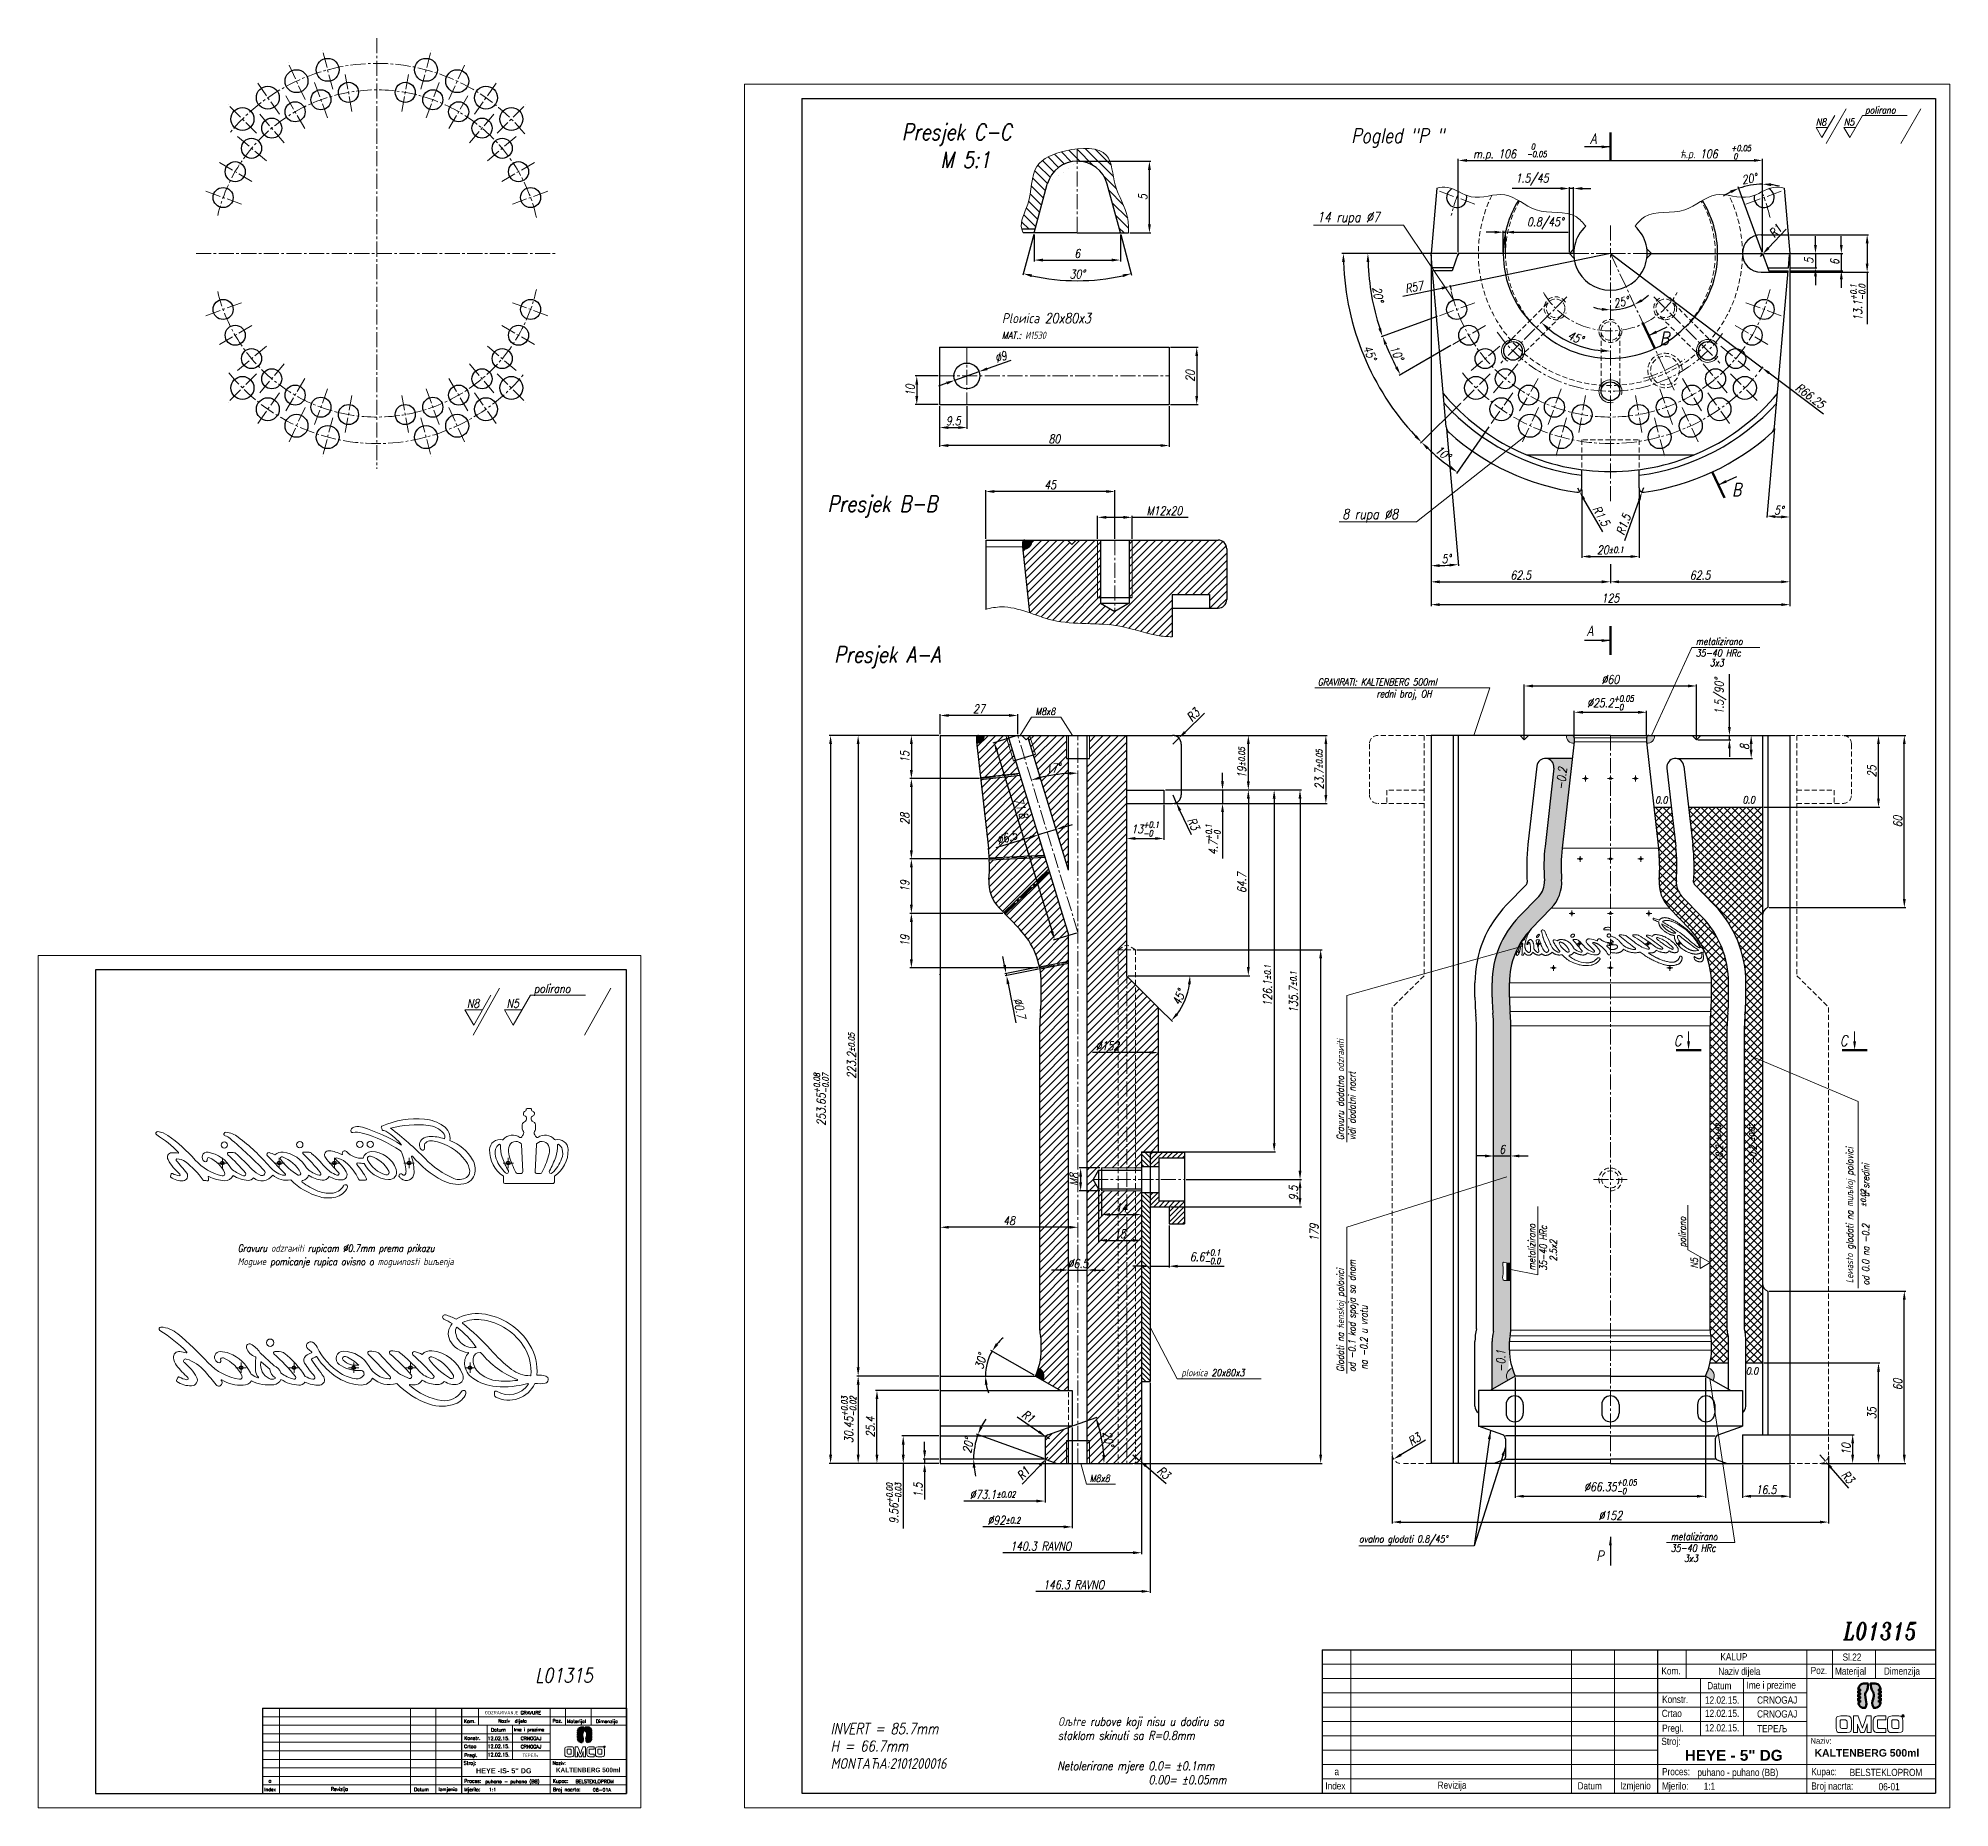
# Model space of a CAD drawing. Extents: x -235 to 974, y -300 to 522.
# Drawn here: x -235 to 431, y -94 to 522 of the extents above; entities that cross this region are included whole.
import ezdxf

# ---------------------------------------------------------------- set-up
doc = ezdxf.new("R2010")
doc.units = 0
doc.header["$LTSCALE"] = 7
doc.header["$MEASUREMENT"] = 0
for name, pattern in [('CENTER2', [1.125, 0.75, -0.125, 0.125, -0.125]), ('DASHED', [15, 12, -3]), ('HIDDEN', [0.375, 0.25, -0.125])]:
    doc.linetypes.add(name, pattern=pattern)
doc.layers.get('0').update_dxf_attribs({"linetype": 'CONTINUOUS', "lineweight": 15})
for name, color, linetype, lineweight in [('1', 1, 'CENTER2', 15), ('2', 2, 'HIDDEN', 15), ('3', 3, 'CONTINUOUS', 30), ('4', 5, 'CONTINUOUS', 50), ('8', 251, 'CONTINUOUS', 15)]:
    doc.layers.add(name, color=color, linetype=linetype, lineweight=lineweight)
doc.styles.add('ITALICT', font='ITALICT.shx', dxfattribs={"width": 0.8, "height": 3})
doc.styles.add('ROMANS', font='romans.shx')
doc.styles.get("Standard").update_dxf_attribs({"font": 'isocp.shx', "height": 3})
doc.styles.add('style2', font='swissc.ttf')
doc.dimstyles.get("Standard").update_dxf_attribs({"dimtxt": 3, "dimasz": 3, "dimexe": 0.5, "dimexo": 0.5, "dimgap": 0.8, "dimtad": 1, "dimdsep": 46, "dimtxsty": 'ITALICT', "dimcen": 0.09, "dimazin": 2, "dimtfac": 1, "dimtmove": 0, "dimatfit": 3, "dimfxl": 1, "dimtolj": 1, "dimtzin": 0, "dimarcsym": 0})

msp = doc.modelspace()

# ---------------------------------------------------------------- texts
at = {"style": 'ITALICT', "width": 0.8}
for s, height, p in [('N8', 2.5, (384.8603, 491.9571)), ('N5', 2.5, (394.6382, 492.0016)), ('polirano', 2.5, (401.9899, 496.1786)), ('Presjek C-C', 5.625, (66.3961, 486.9507)), ('Pogled "P "', 5, (222.9428, 485.9728)), ('A', 3.5, (306.2121, 485.6813)), ('M 5:1', 5.625, (79.8434, 477.2598)), ('m.p. 106', 3, (265.4603, 480.5975)), ('-0.05', 2, (284.1031, 481.024)), ('  0', 2, (283.2252, 483.6629)), ('ћ.p. 106', 3, (337.5546, 480.5975)), ('+0.05', 2, (355.3313, 483.1108)), ('  0', 2, (353.794, 480.2335)), ('14 rupa %%C7', 3.5, (211.0791, 458.3554)), ('Ploиica 20x80x3', 3.5, (101.2664, 423.1253)), ('MAT.: И1530', 2.5, (101.2664, 417.6564)), ('B', 4.5, (330.4487, 415.6367)), ('B', 4.5, (355.6032, 362.8575)), ('Presjek B-B', 5.625, (40.4664, 357.3694)), ('8 rupa %%C8', 3.5, (219.8481, 354.8534)), ('A', 3.5, (305.0887, 314.1658)), ('metalizirano', 2.5, (343.0227, 311.0242)), ('Presjek A-A', 5.625, (42.8059, 304.8565)), ('35-40 HRc', 2.5, (343.0227, 306.9765)), ('3x3', 2.5, (347.8771, 303.5593)), ('GRAVIRATI: KALTENBERG 500ml', 2.5, (211.2852, 296.8292)), ('redni broj, OH', 2.5, (231.7617, 292.7284)), ('M8x8', 2.5, (112.8879, 286.6087)), ('0.0', 2.5, (328.8406, 255.7094)), ('0.0', 2.5, (359.3303, 255.7867)), ('N8', 3, (-85.1839, 184.6084)), ('N5', 3, (-71.3821, 184.6084)), ('polirano', 3, (-61.8792, 189.7743)), ('C', 3.75, (335.3467, 171.2261)), ('C', 3.75, (393.2111, 171.2261)), ('Gravuru odzraиiti rupicam %%C0.7mm prema prikazu', 2.5, (-165.0556, 99.5512)), ('Moguиe pomicanje rupica ovisno o moguиnosti buљenja', 2.5, (-165.0556, 94.8992)), ('ploиica 20x80x3', 2.5, (163.7712, 56.1905)), ('0.0', 2.5, (360.4507, 56.7486)), ('M8x8', 2.5, (131.8527, 19.3918)), ('ovalno glodati 0.8/45%%d', 2.5, (225.6681, -1.7849)), ('metalizirano', 2.5, (334.2643, -0.9045)), ('P', 3.5, (308.386, -8.1435)), ('35-40 HRc', 2.5, (334.2643, -4.9521)), ('3x3', 2.5, (338.8804, -8.4798)), ('L01315', 6, (394.4453, -35.6309)), ('L01315', 5, (-61.4308, -50.539)), ('INVERT = 85.7mm', 3.75, (41.5733, -68.4791)), ('Oљtre rubove koji nisu u dodiru sa', 3, (120.7749, -65.6199)), ('H = 66.7mm', 3.75, (41.5733, -74.5505)), ('staklom skinuti sa R=0.8mm', 3, (120.7749, -70.477)), ('MONTAЋA:2101200016', 3.75, (41.5733, -80.6219)), ('Netolerirane mjere 0.0= %%P0.1mm', 3, (120.574, -81.0798)), ('                0.00= %%P0.05mm', 3, (123.7027, -85.9369))]:
    msp.add_text(s, height=height, dxfattribs=at).set_placement(p)
for s, height, rotation, p in [('-0.2', 3, 83.8718604, (297.2897, 260.4277)), ('Gravuru dodatno odzraиiti', 2.5, 90, (220.4269, 138.4084)), ('vidi dodatni nacrt', 2.5, 90, (224.4745, 138.4084)), (' %%p0.02', 1.75, 90, (351.7298, 137.0375)), (' %%p0.02', 1.75, 90, (363.4232, 137.0375)), ('Leиasto glodati na muљkoj polovici', 2.5, 90, (397.8458, 88.6387)), ('-0.2', 2.5, 90, (352.4467, 130.1764)), ('-0.2', 2.5, 90, (364.14, 130.1764)), ('od 0.0 na -0.2     u sredini', 2.5, 90, (403.4251, 87.8293)), (' %%p0.02', 1.75, 90, (402.2454, 114.1618)), ('polirano', 2.5, 90, (339.5663, 101.126)), ('metalizirano', 2.5, 90, (287.0423, 92.9947)), ('35-40 HRc', 2.5, 90, (291.0899, 92.9947)), ('od -0.1 kod spoja sa dnom ', 2.5, 90, (224.4745, 57.6942)), ('2.5x2', 2.5, 90, (294.5905, 96.2467)), ('Glodati na ћenskoj polovici', 2.5, 90, (220.4269, 57.6942)), ('N5', 2.5, 90, (343.7433, 93.7743)), ('na -0.2 u vratu', 2.5, 90, (228.5934, 58.5252)), ('-0.1', 3, 90, (276.5874, 57.6316))]:
    msp.add_text(s, height=height, rotation=rotation, dxfattribs=at).set_placement(p)
for s, height, style, p in [('Kom.', 2.5, 'style2', (331.042, -47.7322)), ('Naziv dijela', 2.5, 'style2', (350.8703, -47.8833)), ('KALUP', 2.5, 'style2', (351.5836, -42.7969)), ('Poz.', 2.5, 'style2', (383.0367, -47.5867)), ('Materijal', 2.5, 'style2', (391.5127, -47.8085)), ('Sl.22', 2.5, 'style2', (394.158, -42.9214)), ('Dimenzija', 2.5, 'style2', (408.5524, -47.804)), ('Datum', 2.5, 'style2', (346.9823, -52.8664)), ('Ime i prezime', 2.5, 'style2', (360.706, -52.6783)), ('Konstr.', 2.5, 'style2', (331.2841, -57.6522)), ('12.02.15.', 2.5, 'style2', (346.2169, -57.8825)), ('CRNOGAJ', 2.5, 'style2', (364.3597, -57.8825)), ('Kom.', 1.18776, 'ROMANS', (-86.2414, -64.5809)), ('ODZRAИIVANJE GRAVURE', 1.18776, 'ROMANS', (-78.9549, -61.6499)), ('Datum', 1.18776, 'ROMANS', (-76.7748, -67.63)), ('Naziv  dijela', 1.18776, 'ROMANS', (-74.3025, -64.5161)), ('Ime i prezime', 1.128372, 'ROMANS', (-68.8378, -67.5183)), ('Poz.', 1.18776, 'ROMANS', (-55.3628, -64.4945)), ('Materijal', 1.18776, 'ROMANS', (-50.3291, -64.6262)), ('Dimenzija', 1.18776, 'ROMANS', (-40.2096, -64.6235)), ('Crtao', 2.5, 'style2', (331.1511, -62.5351)), ('Pregl.', 2.5, 'style2', (331.2841, -67.6839)), ('12.02.15.', 2.5, 'style2', (346.2169, -62.5142)), ('12.02.15.', 2.5, 'style2', (346.2169, -67.5575)), ('TEPEЉ', 2.5, 'style2', (364.3597, -67.8566)), ('CRNOGAJ', 2.5, 'style2', (364.3597, -62.72)), ('Crtao', 1.18776, 'ROMANS', (-86.1766, -73.372)), ('Konstr.', 1.18776, 'ROMANS', (-86.0976, -70.4722)), ('12.02.15.', 1.18776, 'ROMANS', (-77.9545, -70.609)), ('12.02.15.', 1.18776, 'ROMANS', (-77.9545, -73.345)), ('CRNOGAJ', 1.18776, 'ROMANS', (-66.4547, -70.609)), ('CRNOGAJ', 1.18776, 'ROMANS', (-66.4547, -73.4694)), ('Stroj:', 2.5, 'style2', (331.0118, -72.2925)), ('Naziv:', 2, 'style2', (383.0118, -71.8652)), ('Stroj:', 1.18776, 'ROMANS', (-86.2593, -79.1667)), ('Pregl.', 1.18776, 'ROMANS', (-86.0976, -76.4298)), ('12.02.15.', 1.18776, 'ROMANS', (-77.9545, -76.2676)), ('TEPEЉ', 1.18776, 'ROMANS', (-65.8575, -76.5324)), ('Naziv:', 1.18776, 'ROMANS', (-55.3776, -79.1667)), ('a', 1.1878, 'ROMANS', (-154.3117, -85.4003)), ('Proces:', 1.18776, 'ROMANS', (-86.1155, -85.4264)), ('puhano - puhano (BB)', 1.18776, 'ROMANS', (-78.8073, -85.586)), ('Kupac:', 1.18776, 'ROMANS', (-55.2338, -85.4264)), ('BELSTEKLOPROM', 1.18776, 'ROMANS', (-47.2953, -85.586)), ('Index', 2.5, 'style2', (213.9321, -87.7887)), ('a', 2.5, 'style2', (217.1073, -82.8232)), ('Revizija', 2.5, 'style2', (253.0774, -87.5431)), ('Datum', 2.5, 'style2', (301.8199, -87.7714)), ('Izmjenio', 2.5, 'style2', (316.6563, -87.7136)), ('Proces:', 2.5, 'style2', (331.254, -82.8327)), ('Mjerilo:', 2.5, 'style2', (331.254, -87.8327)), ('puhano - puhano (BB)', 2.5, 'style2', (343.5599, -83.1014)), ('1:1', 2.5, 'style2', (345.7779, -87.9087)), ('Kupac:', 2.5, 'style2', (383.254, -82.8327)), ('Broj nacrta:', 2.5, 'style2', (383.267, -87.8356)), ('BELSTEKLOPROM', 2.5, 'style2', (396.621, -83.1014)), ('06-01', 2.5, 'style2', (406.7101, -88.0671)), ('Index', 1.18776, 'ROMANS', (-155.7906, -88.3697)), ('Revizija', 1.18776, 'ROMANS', (-132.543, -88.2238)), ('Datum', 1.18776, 'ROMANS', (-103.5958, -88.3594)), ('Izmjenio', 1.18776, 'ROMANS', (-95.0958, -88.325)), ('Mjerilo:', 1.18776, 'ROMANS', (-86.1155, -88.3958)), ('1:1', 1.18776, 'ROMANS', (-77.49, -88.4409)), ('Broj nacrta:', 1.18776, 'ROMANS', (-55.2261, -88.3975)), ('06-01A', 1.18776, 'ROMANS', (-41.3037, -88.535))]:
    msp.add_text(s, height=height, dxfattribs=dict(style=style)).set_placement(p)
at = {"attachment_point": 1}
for s, insert, char_height, width in [('{\\fArial|b1|i0|c238|p34;HEYE - 5" DG}', (339.1811, -73.9968), 3.8, 38.107033), ('{\\fArial|b1|i0|c238|p34;KALTENBERG 500ml}', (384.3624, -73.7415), 2.6, 52.631647)]:
    msp.add_mtext(s, dxfattribs=dict(at, insert=insert, char_height=char_height, width=width))
at = {"attachment_point": 1, "style": 'ROMANS'}
for s, insert, char_height, width in [('{\\fArial|b1|i0|c238|p34;HEYE -IS- 5" DG}', (-82.0203, -80.3755), 1.8, 34.032705), ('{\\fArial|b1|i0|c238|p34;KALTENBERG 500ml}', (-54.1758, -80.213), 1.6, 29.83872)]:
    msp.add_mtext(s, dxfattribs=dict(at, insert=insert, char_height=char_height, width=width))

# ---------------------------------------------------------------- blocks, each defined once
blk = doc.blocks.new('*D4')
at = {"color": 0, "lineweight": -2, "transparency": 16777216}
for p, q in [((272.91, 454.84), (269.91, 454.84)), ((275.91, 447.92), (275.91, 455.34)), ((275.91, 454.84), (276.71, 454.84)), ((276.71, 447.92), (276.71, 455.34)), ((279.71, 454.84), (298.48, 454.84))]:
    blk.add_line(p, q, dxfattribs=at)
at = {"color": 0, "transparency": 16777216}
for points in [[(272.91, 455.34), (272.91, 454.34), (275.91, 454.84)], [(279.71, 455.34), (279.71, 454.34), (276.71, 454.84)]]:
    blk.add_solid(points, dxfattribs=at)
at = {"color": 0, "transparency": 16777216, "insert": (290.59, 457.92), "char_height": 3, "attachment_point": 5, "style": 'ITALICT'}
blk.add_mtext('\\A1;0.8/45%%d', dxfattribs=at)
blk = doc.blocks.new('*D5')
at = {"color": 0, "lineweight": -2, "transparency": 16777216}
for p, q in [((295.95, 470.06), (279.01, 470.06)), ((298.95, 447.92), (298.95, 470.56)), ((300.45, 470.06), (298.95, 470.06)), ((300.45, 447.92), (300.45, 470.56)), ((303.45, 470.06), (306.45, 470.06))]:
    blk.add_line(p, q, dxfattribs=at)
at = {"color": 0, "transparency": 16777216}
for points in [[(295.95, 470.56), (295.95, 469.56), (298.95, 470.06)], [(303.45, 470.56), (303.45, 469.56), (300.45, 470.06)]]:
    blk.add_solid(points, dxfattribs=at)
at = {"color": 0, "transparency": 16777216, "insert": (285.98, 473.14), "char_height": 3, "attachment_point": 5, "style": 'ITALICT'}
blk.add_mtext('\\A1;1.5/45', dxfattribs=at)
blk = doc.blocks.new('*D6')
at = {"color": 0, "lineweight": -2, "transparency": 16777216}
for p, q in [((250.76, 407.7), (250.76, 338.12)), ((256.09, 386.49), (260.28, 338.54))]:
    blk.add_line(p, q, dxfattribs=at)
blk.add_arc((250.76, 447.42), 108.8, 271.57989, 273.42011, dxfattribs=at)
at = {"color": 0, "transparency": 16777216}
for points in [[(253.76, 338.16), (253.75, 339.16), (250.76, 338.62)], [(257.21, 339.31), (257.28, 338.32), (260.24, 339.03)]]:
    blk.add_solid(points, dxfattribs=at)
at = {"color": 0, "transparency": 16777216, "insert": (256.08, 341.05), "char_height": 3, "attachment_point": 5, "rotation": 2.86465, "style": 'ITALICT'}
blk.add_mtext('\\A1;5°', dxfattribs=at)
blk = doc.blocks.new('*D7')
at = {"color": 0, "lineweight": -2, "transparency": 16777216}
for p, q in [((375.76, 407.57), (375.76, 355.09)), ((370.43, 386.49), (367.71, 355.44))]:
    blk.add_line(p, q, dxfattribs=at)
blk.add_arc((375.76, 447.42), 91.83, 266.87188, 268.12812, dxfattribs=at)
at = {"color": 0, "transparency": 16777216}
for points in [[(370.71, 355.23), (370.78, 356.23), (367.75, 355.94)], [(372.76, 356.14), (372.75, 355.14), (375.76, 355.59)]]:
    blk.add_solid(points, dxfattribs=at)
at = {"color": 0, "transparency": 16777216, "insert": (371.97, 357.97), "char_height": 3, "attachment_point": 5, "rotation": 357.57934, "style": 'ITALICT'}
blk.add_mtext('\\A1;5°', dxfattribs=at)
blk = doc.blocks.new('*D8')
at = {"color": 0, "lineweight": -2, "transparency": 16777216}
for p, q in [((250.76, 446.92), (250.76, 332.51)), ((313.26, 339.19), (313.26, 332.51)), ((253.76, 333.01), (310.26, 333.01))]:
    blk.add_line(p, q, dxfattribs=at)
at = {"color": 0, "transparency": 16777216}
for points in [[(253.76, 333.51), (253.76, 332.51), (250.76, 333.01)], [(310.26, 333.51), (310.26, 332.51), (313.26, 333.01)]]:
    blk.add_solid(points, dxfattribs=at)
at = {"color": 0, "transparency": 16777216, "insert": (282.01, 335.31), "char_height": 3, "attachment_point": 5, "style": 'ITALICT'}
blk.add_mtext('\\A1;62.5', dxfattribs=at)
blk = doc.blocks.new('*D9')
at = {"color": 0, "lineweight": -2, "transparency": 16777216}
for p, q in [((375.76, 371.09), (375.76, 332.51)), ((313.26, 339.19), (313.26, 332.51)), ((316.26, 333.01), (372.76, 333.01))]:
    blk.add_line(p, q, dxfattribs=at)
at = {"color": 0, "transparency": 16777216}
for points in [[(316.26, 333.51), (316.26, 332.51), (313.26, 333.01)], [(372.76, 333.51), (372.76, 332.51), (375.76, 333.01)]]:
    blk.add_solid(points, dxfattribs=at)
at = {"color": 0, "transparency": 16777216, "insert": (344.51, 335.31), "char_height": 3, "attachment_point": 5, "style": 'ITALICT'}
blk.add_mtext('\\A1;62.5', dxfattribs=at)
blk = doc.blocks.new('*D10')
at = {"color": 0, "lineweight": -2, "transparency": 16777216}
for p, q in [((250.76, 446.92), (250.76, 324.56)), ((375.76, 446.92), (375.76, 324.56)), ((253.76, 325.06), (372.76, 325.06))]:
    blk.add_line(p, q, dxfattribs=at)
at = {"color": 0, "transparency": 16777216}
for points in [[(253.76, 325.56), (253.76, 324.56), (250.76, 325.06)], [(372.76, 325.56), (372.76, 324.56), (375.76, 325.06)]]:
    blk.add_solid(points, dxfattribs=at)
at = {"color": 0, "transparency": 16777216, "insert": (313.26, 327.36), "char_height": 3, "attachment_point": 5, "style": 'ITALICT'}
blk.add_mtext('\\A1;125', dxfattribs=at)
blk = doc.blocks.new('*D11')
at = {"color": 0, "lineweight": -2, "transparency": 16777216}
for p, q in [((300.66, 279.17), (300.66, 288.05)), ((303.66, 287.55), (322.86, 287.55)), ((325.86, 279.17), (325.86, 288.05))]:
    blk.add_line(p, q, dxfattribs=at)
at = {"color": 0, "transparency": 16777216}
for points in [[(303.66, 288.05), (303.66, 287.05), (300.66, 287.55)], [(322.86, 288.05), (322.86, 287.05), (325.86, 287.55)]]:
    blk.add_solid(points, dxfattribs=at)
at = {"color": 0, "transparency": 16777216, "insert": (313.26, 290.83), "char_height": 3, "attachment_point": 5, "style": 'ITALICT'}
blk.add_mtext('\\A1;%%c25.2{}{\\H0.71x;\\C3;\\S+0.05^ -0;}', dxfattribs=at)
blk = doc.blocks.new('*D12')
at = {"color": 0, "lineweight": -2, "transparency": 16777216}
for p, q in [((79.23, 279.47), (69.19, 279.47)), ((69.69, 276.47), (69.69, 267.47)), ((93.48, 264.47), (69.19, 264.47))]:
    blk.add_line(p, q, dxfattribs=at)
at = {"color": 0, "transparency": 16777216}
for points in [[(69.19, 276.47), (70.19, 276.47), (69.69, 279.47)], [(69.19, 267.47), (70.19, 267.47), (69.69, 264.47)]]:
    blk.add_solid(points, dxfattribs=at)
at = {"color": 0, "transparency": 16777216, "insert": (67.39, 271.97), "char_height": 3, "attachment_point": 5, "rotation": 90, "style": 'ITALICT'}
blk.add_mtext('\\A1;15', dxfattribs=at)
blk = doc.blocks.new('*D13')
at = {"color": 0, "lineweight": -2, "transparency": 16777216}
for p, q in [((93.27, 264.47), (69.19, 264.47)), ((69.69, 261.47), (69.69, 239.47)), ((96.32, 236.47), (69.19, 236.47))]:
    blk.add_line(p, q, dxfattribs=at)
at = {"color": 0, "transparency": 16777216}
for points in [[(69.19, 261.47), (70.19, 261.47), (69.69, 264.47)], [(69.19, 239.47), (70.19, 239.47), (69.69, 236.47)]]:
    blk.add_solid(points, dxfattribs=at)
at = {"color": 0, "transparency": 16777216, "insert": (67.39, 250.47), "char_height": 3, "attachment_point": 5, "rotation": 90, "style": 'ITALICT'}
blk.add_mtext('\\A1;28', dxfattribs=at)
blk = doc.blocks.new('*D14')
at = {"color": 0, "lineweight": -2, "transparency": 16777216}
for p, q in [((135.88, 120.27), (135.88, 112.03)), ((138.88, 112.53), (146.88, 112.53))]:
    blk.add_line(p, q, dxfattribs=at)
at = {"color": 0, "transparency": 16777216}
for points in [[(138.88, 113.03), (138.88, 112.03), (135.88, 112.53)], [(146.88, 113.03), (146.88, 112.03), (149.88, 112.53)]]:
    blk.add_solid(points, dxfattribs=at)
at = {"color": 0, "transparency": 16777216, "insert": (142.88, 114.83), "char_height": 3, "attachment_point": 5, "style": 'ITALICT'}
blk.add_mtext('\\A1;14', dxfattribs=at)
blk = doc.blocks.new('*D15')
at = {"color": 0, "lineweight": -2, "transparency": 16777216}
for p, q in [((134.88, 121.02), (134.88, 103.03)), ((137.88, 103.53), (146.88, 103.53))]:
    blk.add_line(p, q, dxfattribs=at)
at = {"color": 0, "transparency": 16777216}
for points in [[(137.88, 104.03), (137.88, 103.03), (134.88, 103.53)], [(146.88, 104.03), (146.88, 103.03), (149.88, 103.53)]]:
    blk.add_solid(points, dxfattribs=at)
at = {"color": 0, "transparency": 16777216, "insert": (142.38, 105.83), "char_height": 3, "attachment_point": 5, "style": 'ITALICT'}
blk.add_mtext('\\A1;15', dxfattribs=at)
blk = doc.blocks.new('*D16')
at = {"color": 0, "lineweight": -2, "transparency": 16777216}
for p, q in [((157.68, 255.27), (157.68, 243.08)), ((147.68, 243.58), (154.68, 243.58))]:
    blk.add_line(p, q, dxfattribs=at)
at = {"color": 0, "transparency": 16777216}
for points in [[(147.68, 244.08), (147.68, 243.08), (144.68, 243.58)], [(154.68, 244.08), (154.68, 243.08), (157.68, 243.58)]]:
    blk.add_solid(points, dxfattribs=at)
at = {"color": 0, "transparency": 16777216, "insert": (151.18, 246.87), "char_height": 3, "attachment_point": 5, "style": 'ITALICT'}
blk.add_mtext('\\A1;13{}{\\H0.71x;\\C3;\\S+0.1^ -0;}', dxfattribs=at)
blk = doc.blocks.new('*D17')
at = {"color": 0, "lineweight": -2, "transparency": 16777216}
for p, q in [((171.77, 287.2), (165.03, 280.65)), ((160.73, 276.47), (162.88, 278.56))]:
    blk.add_line(p, q, dxfattribs=at)
at = {"color": 0, "transparency": 16777216}
blk.add_solid([(164.68, 281.01), (165.38, 280.29), (162.88, 278.56)], dxfattribs=at)
at = {"color": 0, "transparency": 16777216, "insert": (167.87, 286.62), "char_height": 3, "attachment_point": 5, "rotation": 44.19404, "style": 'ITALICT'}
blk.add_mtext('\\A1;R3', dxfattribs=at)
blk = doc.blocks.new('*D18')
at = {"color": 0, "lineweight": -2, "transparency": 16777216}
for p, q in [((160.73, 258.77), (162, 256.05)), ((167.26, 244.82), (163.27, 253.34))]:
    blk.add_line(p, q, dxfattribs=at)
at = {"color": 0, "transparency": 16777216}
blk.add_solid([(163.72, 253.55), (162.82, 253.12), (162, 256.05)], dxfattribs=at)
at = {"color": 0, "transparency": 16777216, "insert": (167.98, 248.7), "char_height": 3, "attachment_point": 5, "rotation": 295.10492, "style": 'ITALICT'}
blk.add_mtext('\\A1;R3', dxfattribs=at)
blk = doc.blocks.new('*D19')
at = {"color": 0, "lineweight": -2, "transparency": 16777216}
for p, q in [((178.1, 263.47), (178.1, 266.47)), ((158.18, 260.47), (178.6, 260.47)), ((178.1, 260.47), (178.1, 255.77)), ((161.23, 255.77), (178.6, 255.77)), ((178.1, 252.77), (178.1, 236.58))]:
    blk.add_line(p, q, dxfattribs=at)
at = {"color": 0, "transparency": 16777216}
for points in [[(177.6, 263.47), (178.6, 263.47), (178.1, 260.47)], [(177.6, 252.77), (178.6, 252.77), (178.1, 255.77)]]:
    blk.add_solid(points, dxfattribs=at)
at = {"color": 0, "transparency": 16777216, "insert": (174.82, 243.17), "char_height": 3, "attachment_point": 5, "rotation": 90, "style": 'ITALICT'}
blk.add_mtext('\\A1;4.7{}{\\H0.71x;\\C3;\\S+0.1^ -0;}', dxfattribs=at)
blk = doc.blocks.new('*D20')
at = {"color": 0, "lineweight": -2, "transparency": 16777216}
for p, q in [((161.23, 279.47), (214.6, 279.47)), ((214.1, 276.47), (214.1, 258.77)), ((161.23, 255.77), (214.6, 255.77))]:
    blk.add_line(p, q, dxfattribs=at)
at = {"color": 0, "transparency": 16777216}
for points in [[(213.6, 276.47), (214.6, 276.47), (214.1, 279.47)], [(213.6, 258.77), (214.6, 258.77), (214.1, 255.77)]]:
    blk.add_solid(points, dxfattribs=at)
at = {"color": 0, "transparency": 16777216, "insert": (211.8, 267.62), "char_height": 3, "attachment_point": 5, "rotation": 90, "style": 'ITALICT'}
blk.add_mtext('\\A1;23.7{}{\\H0.71x;\\C3;%%p0.05}', dxfattribs=at)
blk = doc.blocks.new('*D21')
at = {"color": 0, "lineweight": -2, "transparency": 16777216}
for p, q in [((158.18, 260.47), (187.6, 260.47)), ((187.1, 257.47), (187.1, 198.77)), ((145.18, 195.77), (187.6, 195.77))]:
    blk.add_line(p, q, dxfattribs=at)
at = {"color": 0, "transparency": 16777216}
for points in [[(186.6, 257.47), (187.6, 257.47), (187.1, 260.47)], [(186.6, 198.77), (187.6, 198.77), (187.1, 195.77)]]:
    blk.add_solid(points, dxfattribs=at)
at = {"color": 0, "transparency": 16777216, "insert": (184.8, 228.12), "char_height": 3, "attachment_point": 5, "rotation": 90, "style": 'ITALICT'}
blk.add_mtext('\\A1;64.7', dxfattribs=at)
blk = doc.blocks.new('*D22')
at = {"color": 0, "lineweight": -2, "transparency": 16777216}
for p, q in [((155.79, 195.77), (167.26, 195.77)), ((156.08, 184.36), (160.65, 179.8))]:
    blk.add_line(p, q, dxfattribs=at)
blk.add_arc((144.68, 195.77), 22.09, 322.78817, 352.21183, dxfattribs=at)
at = {"color": 0, "transparency": 16777216}
for points in [[(166.06, 192.81), (167.06, 192.74), (166.76, 195.77)], [(162.64, 182.08), (161.89, 182.74), (160.29, 180.15)]]:
    blk.add_solid(points, dxfattribs=at)
at = {"color": 0, "transparency": 16777216, "insert": (162.96, 188.2), "char_height": 3, "attachment_point": 5, "rotation": 67.5, "style": 'ITALICT'}
blk.add_mtext('\\A1;45°', dxfattribs=at)
blk = doc.blocks.new('*D23')
at = {"color": 0, "lineweight": -2, "transparency": 16777216}
for p, q in [((158.18, 260.47), (196.6, 260.47)), ((196.1, 257.47), (196.1, 137.37)), ((156.23, 134.37), (196.6, 134.37))]:
    blk.add_line(p, q, dxfattribs=at)
at = {"color": 0, "transparency": 16777216}
for points in [[(195.6, 257.47), (196.6, 257.47), (196.1, 260.47)], [(195.6, 137.37), (196.6, 137.37), (196.1, 134.37)]]:
    blk.add_solid(points, dxfattribs=at)
at = {"color": 0, "transparency": 16777216, "insert": (193.8, 192.31), "char_height": 3, "attachment_point": 5, "rotation": 90, "style": 'ITALICT'}
blk.add_mtext('\\A1;126.1{}{\\H0.71x;\\C3;%%p0.1}', dxfattribs=at)
blk = doc.blocks.new('*D24')
at = {"color": 0, "lineweight": -2, "transparency": 16777216}
for p, q in [((158.18, 260.47), (205.6, 260.47)), ((205.1, 257.47), (205.1, 127.77)), ((165.38, 124.77), (205.6, 124.77))]:
    blk.add_line(p, q, dxfattribs=at)
at = {"color": 0, "transparency": 16777216}
for points in [[(204.6, 257.47), (205.6, 257.47), (205.1, 260.47)], [(204.6, 127.77), (205.6, 127.77), (205.1, 124.77)]]:
    blk.add_solid(points, dxfattribs=at)
at = {"color": 0, "transparency": 16777216, "insert": (202.8, 190.04), "char_height": 3, "attachment_point": 5, "rotation": 90, "style": 'ITALICT'}
blk.add_mtext('\\A1;135.7{}{\\H0.71x;\\C3;%%p0.1}', dxfattribs=at)
blk = doc.blocks.new('*D25')
at = {"color": 0, "lineweight": -2, "transparency": 16777216}
for p, q in [((121.48, 93.19), (118.48, 93.19)), ((124.48, 93.19), (130.98, 93.19)), ((133.98, 93.19), (136.98, 93.19))]:
    blk.add_line(p, q, dxfattribs=at)
at = {"color": 0, "transparency": 16777216}
for points in [[(121.48, 93.69), (121.48, 92.69), (124.48, 93.19)], [(133.98, 93.69), (133.98, 92.69), (130.98, 93.19)]]:
    blk.add_solid(points, dxfattribs=at)
at = {"color": 0, "transparency": 16777216, "insert": (127.73, 95.49), "char_height": 3, "attachment_point": 5, "style": 'ITALICT'}
blk.add_mtext('\\A1;%%c6.5', dxfattribs=at)
blk = doc.blocks.new('*D26')
at = {"color": 0, "lineweight": -2, "transparency": 16777216}
for p, q in [((74.19, 279.47), (50.64, 279.47)), ((51.14, 276.47), (51.14, 59.27)), ((79.23, 56.27), (50.64, 56.27))]:
    blk.add_line(p, q, dxfattribs=at)
at = {"color": 0, "transparency": 16777216}
for points in [[(50.64, 276.47), (51.64, 276.47), (51.14, 279.47)], [(50.64, 59.27), (51.64, 59.27), (51.14, 56.27)]]:
    blk.add_solid(points, dxfattribs=at)
at = {"color": 0, "transparency": 16777216, "insert": (48.84, 167.87), "char_height": 3, "attachment_point": 5, "rotation": 90, "style": 'ITALICT'}
blk.add_mtext('\\A1;223.2{}{\\H0.71x;\\C3;%%p0.05}', dxfattribs=at)
blk = doc.blocks.new('*D27')
at = {"color": 0, "lineweight": -2, "transparency": 16777216}
for p, q in [((79.23, 56.27), (50.64, 56.27)), ((51.14, 53.27), (51.14, 28.82)), ((79.23, 25.82), (50.64, 25.82))]:
    blk.add_line(p, q, dxfattribs=at)
at = {"color": 0, "transparency": 16777216}
for points in [[(50.64, 53.27), (51.64, 53.27), (51.14, 56.27)], [(50.64, 28.82), (51.64, 28.82), (51.14, 25.82)]]:
    blk.add_solid(points, dxfattribs=at)
at = {"color": 0, "transparency": 16777216, "insert": (47.85, 41.04), "char_height": 3, "attachment_point": 5, "rotation": 90, "style": 'ITALICT'}
blk.add_mtext('\\A1;30.45{}{\\H0.71x;\\C3;\\S+0.03^ -0.02;}', dxfattribs=at)
blk = doc.blocks.new('*D28')
at = {"color": 0, "lineweight": -2, "transparency": 16777216}
for p, q in [((135.38, 128.77), (128.15, 128.77)), ((135.38, 120.77), (128.15, 120.77)), ((128.65, 125.77), (128.65, 123.77))]:
    blk.add_line(p, q, dxfattribs=at)
at = {"color": 0, "transparency": 16777216}
for points in [[(128.15, 125.77), (129.15, 125.77), (128.65, 128.77)], [(128.15, 123.77), (129.15, 123.77), (128.65, 120.77)]]:
    blk.add_solid(points, dxfattribs=at)
at = {"color": 0, "transparency": 16777216, "insert": (126.35, 124.77), "char_height": 3, "attachment_point": 5, "rotation": 90, "style": 'ITALICT'}
blk.add_mtext('\\A1;M8', dxfattribs=at)
blk = doc.blocks.new('*D29')
at = {"color": 0, "lineweight": -2, "transparency": 16777216}
for p, q in [((280.08, 55.77), (280.08, 13.88)), ((346.43, 55.77), (346.43, 13.88)), ((283.08, 14.38), (343.43, 14.38))]:
    blk.add_line(p, q, dxfattribs=at)
at = {"color": 0, "transparency": 16777216}
for points in [[(283.08, 14.88), (283.08, 13.88), (280.08, 14.38)], [(343.43, 14.88), (343.43, 13.88), (346.43, 14.38)]]:
    blk.add_solid(points, dxfattribs=at)
at = {"color": 0, "transparency": 16777216, "insert": (313.26, 17.66), "char_height": 3, "attachment_point": 5, "style": 'ITALICT'}
blk.add_mtext('\\A1;%%c66.35{}{\\H0.71x;\\C3;\\S+0.05^ -0;}', dxfattribs=at)
blk = doc.blocks.new('*D30')
at = {"color": 0, "lineweight": -2, "transparency": 16777216}
for p, q in [((74.31, 30.32), (74.31, 33.32)), ((79.23, 27.32), (73.81, 27.32)), ((74.31, 27.32), (74.31, 25.82)), ((79.23, 25.82), (73.81, 25.82)), ((74.31, 22.82), (74.31, 13.19))]:
    blk.add_line(p, q, dxfattribs=at)
at = {"color": 0, "transparency": 16777216}
for points in [[(73.81, 30.32), (74.81, 30.32), (74.31, 27.32)], [(73.81, 22.82), (74.81, 22.82), (74.31, 25.82)]]:
    blk.add_solid(points, dxfattribs=at)
at = {"color": 0, "transparency": 16777216, "insert": (72.01, 16.5), "char_height": 3, "attachment_point": 5, "rotation": 90, "style": 'ITALICT'}
blk.add_mtext('\\A1;1.5', dxfattribs=at)
blk = doc.blocks.new('*D31')
at = {"color": 0, "lineweight": -2, "transparency": 16777216}
for p, q in [((79.23, 35.38), (66.35, 35.38)), ((66.85, 32.38), (66.85, 28.82)), ((79.23, 25.82), (66.35, 25.82)), ((66.85, 25.82), (66.85, 3.18))]:
    blk.add_line(p, q, dxfattribs=at)
at = {"color": 0, "transparency": 16777216}
for points in [[(66.35, 32.38), (67.35, 32.38), (66.85, 35.38)], [(66.35, 28.82), (67.35, 28.82), (66.85, 25.82)]]:
    blk.add_solid(points, dxfattribs=at)
at = {"color": 0, "transparency": 16777216, "insert": (63.57, 11.89), "char_height": 3, "attachment_point": 5, "rotation": 90, "style": 'ITALICT'}
blk.add_mtext('\\A1;9.56{}{\\H0.71x;\\C3;\\S+0.00^ -0.03;}', dxfattribs=at)
blk = doc.blocks.new('*D32')
at = {"color": 0, "lineweight": -2, "transparency": 16777216}
for p, q in [((79.23, 51.22), (57.19, 51.22)), ((57.69, 28.82), (57.69, 48.22)), ((79.23, 25.82), (57.19, 25.82))]:
    blk.add_line(p, q, dxfattribs=at)
at = {"color": 0, "transparency": 16777216}
for points in [[(57.19, 48.22), (58.19, 48.22), (57.69, 51.22)], [(57.19, 28.82), (58.19, 28.82), (57.69, 25.82)]]:
    blk.add_solid(points, dxfattribs=at)
at = {"color": 0, "transparency": 16777216, "insert": (55.39, 38.52), "char_height": 3, "attachment_point": 5, "rotation": 90, "style": 'ITALICT'}
blk.add_mtext('\\A1;25.4', dxfattribs=at)
blk = doc.blocks.new('*D33')
at = {"color": 0, "lineweight": -2, "transparency": 16777216}
for p, q in [((283.26, 278.47), (283.26, 297.21)), ((286.26, 296.71), (340.26, 296.71)), ((343.26, 278.47), (343.26, 297.21))]:
    blk.add_line(p, q, dxfattribs=at)
at = {"color": 0, "transparency": 16777216}
for points in [[(286.26, 297.21), (286.26, 296.21), (283.26, 296.71)], [(340.26, 297.21), (340.26, 296.21), (343.26, 296.71)]]:
    blk.add_solid(points, dxfattribs=at)
at = {"color": 0, "transparency": 16777216, "insert": (313.26, 299.01), "char_height": 3, "attachment_point": 5, "style": 'ITALICT'}
blk.add_mtext('\\A1;%%c60', dxfattribs=at)
blk = doc.blocks.new('*D34')
at = {"color": 0, "lineweight": -2, "transparency": 16777216}
for p, q in [((354.72, 282.47), (354.72, 300.78)), ((343.76, 277.97), (355.22, 277.97)), ((354.72, 277.97), (354.72, 279.47)), ((354.72, 274.97), (354.72, 271.97))]:
    blk.add_line(p, q, dxfattribs=at)
at = {"color": 0, "transparency": 16777216}
for points in [[(354.22, 282.47), (355.22, 282.47), (354.72, 279.47)], [(354.22, 274.97), (355.22, 274.97), (354.72, 277.97)]]:
    blk.add_solid(points, dxfattribs=at)
at = {"color": 0, "transparency": 16777216, "insert": (351.63, 293.13), "char_height": 3, "attachment_point": 5, "rotation": 90, "style": 'ITALICT'}
blk.add_mtext('\\A1;1.5/90%%D', dxfattribs=at)
blk = doc.blocks.new('*D35')
at = {"color": 0, "lineweight": -2, "transparency": 16777216}
for p, q in [((362.3, 274.47), (362.3, 276.47)), ((336.57, 271.47), (362.8, 271.47))]:
    blk.add_line(p, q, dxfattribs=at)
at = {"color": 0, "transparency": 16777216}
for points in [[(361.8, 276.47), (362.8, 276.47), (362.3, 279.47)], [(361.8, 274.47), (362.8, 274.47), (362.3, 271.47)]]:
    blk.add_solid(points, dxfattribs=at)
at = {"color": 0, "transparency": 16777216, "insert": (360, 275.47), "char_height": 3, "attachment_point": 5, "rotation": 90, "style": 'ITALICT'}
blk.add_mtext('\\A1;8', dxfattribs=at)
blk = doc.blocks.new('*D36')
at = {"color": 0, "lineweight": -2, "transparency": 16777216}
for p, q in [((112.5, 454.06), (112.5, 444.62)), ((142.5, 454.06), (142.5, 444.62)), ((115.5, 445.12), (139.5, 445.12))]:
    blk.add_line(p, q, dxfattribs=at)
at = {"color": 0, "transparency": 16777216}
for points in [[(115.5, 445.62), (115.5, 444.62), (112.5, 445.12)], [(139.5, 445.62), (139.5, 444.62), (142.5, 445.12)]]:
    blk.add_solid(points, dxfattribs=at)
at = {"color": 0, "transparency": 16777216, "insert": (127.5, 447.42), "char_height": 3, "attachment_point": 5, "style": 'ITALICT'}
blk.add_mtext('\\A1;6', dxfattribs=at)
blk = doc.blocks.new('*D37')
at = {"color": 0, "lineweight": -2, "transparency": 16777216}
for p, q in [((128, 479.56), (153.13, 479.56)), ((152.63, 457.56), (152.63, 476.56)), ((145.86, 454.56), (153.13, 454.56))]:
    blk.add_line(p, q, dxfattribs=at)
at = {"color": 0, "transparency": 16777216}
for points in [[(152.13, 476.56), (153.13, 476.56), (152.63, 479.56)], [(152.13, 457.56), (153.13, 457.56), (152.63, 454.56)]]:
    blk.add_solid(points, dxfattribs=at)
at = {"color": 0, "transparency": 16777216, "insert": (150.33, 467.06), "char_height": 3, "attachment_point": 5, "rotation": 90, "style": 'ITALICT'}
blk.add_mtext('\\A1;5', dxfattribs=at)
blk = doc.blocks.new('*D38')
at = {"color": 0, "lineweight": -2, "transparency": 16777216}
for p, q in [((394.76, 279.47), (416.16, 279.47)), ((415.66, 222.47), (415.66, 276.47)), ((368.58, 219.47), (416.16, 219.47))]:
    blk.add_line(p, q, dxfattribs=at)
at = {"color": 0, "transparency": 16777216}
for points in [[(415.16, 276.47), (416.16, 276.47), (415.66, 279.47)], [(415.16, 222.47), (416.16, 222.47), (415.66, 219.47)]]:
    blk.add_solid(points, dxfattribs=at)
at = {"color": 0, "transparency": 16777216, "insert": (413.36, 249.47), "char_height": 3, "attachment_point": 5, "rotation": 90, "style": 'ITALICT'}
blk.add_mtext('\\A1;60', dxfattribs=at)
blk = doc.blocks.new('*D39')
at = {"color": 0, "lineweight": -2, "transparency": 16777216}
for p, q in [((368.58, 85.82), (416.16, 85.82)), ((415.66, 28.82), (415.66, 82.82)), ((386.76, 25.82), (416.16, 25.82))]:
    blk.add_line(p, q, dxfattribs=at)
at = {"color": 0, "transparency": 16777216}
for points in [[(415.16, 82.82), (416.16, 82.82), (415.66, 85.82)], [(415.16, 28.82), (416.16, 28.82), (415.66, 25.82)]]:
    blk.add_solid(points, dxfattribs=at)
at = {"color": 0, "transparency": 16777216, "insert": (413.36, 53.32), "char_height": 3, "attachment_point": 5, "rotation": 90, "style": 'ITALICT'}
blk.add_mtext('\\A1;60', dxfattribs=at)
blk = doc.blocks.new('*D40')
at = {"color": 0, "lineweight": -2, "transparency": 16777216}
for p, q in [((50.64, 279.47), (41.03, 279.47)), ((41.53, 276.47), (41.53, 28.82)), ((79.23, 25.82), (41.03, 25.82))]:
    blk.add_line(p, q, dxfattribs=at)
at = {"color": 0, "transparency": 16777216}
for points in [[(41.03, 276.47), (42.03, 276.47), (41.53, 279.47)], [(41.03, 28.82), (42.03, 28.82), (41.53, 25.82)]]:
    blk.add_solid(points, dxfattribs=at)
at = {"color": 0, "transparency": 16777216, "insert": (38.25, 152.64), "char_height": 3, "attachment_point": 5, "rotation": 90, "style": 'ITALICT'}
blk.add_mtext('\\A1;253.65{}{\\H0.71x;\\C3;\\S+0.08^ -0.07;}', dxfattribs=at)
blk = doc.blocks.new('*D41')
at = {"color": 0, "lineweight": -2, "transparency": 16777216}
for p, q in [((106.6, 42.01), (114.07, 36.88)), ((117.78, 34.33), (116.54, 35.18))]:
    blk.add_line(p, q, dxfattribs=at)
at = {"color": 0, "transparency": 16777216}
blk.add_solid([(114.35, 37.29), (113.78, 36.46), (116.54, 35.18)], dxfattribs=at)
at = {"color": 0, "transparency": 16777216, "insert": (110.4, 42.19), "char_height": 3, "attachment_point": 5, "rotation": 325.49803, "style": 'ITALICT'}
blk.add_mtext('\\A1;R1', dxfattribs=at)
blk = doc.blocks.new('*D42')
at = {"color": 0, "lineweight": -2, "transparency": 16777216}
blk.add_line((152.73, 168.99), (132.77, 168.99), dxfattribs=at)
at = {"color": 0, "transparency": 16777216}
blk.add_solid([(152.73, 169.49), (152.73, 168.49), (155.73, 168.99)], dxfattribs=at)
at = {"color": 0, "transparency": 16777216, "insert": (138.02, 171.29), "char_height": 3, "attachment_point": 5, "style": 'ITALICT'}
blk.add_mtext('\\A1;%%c152', dxfattribs=at)
blk = doc.blocks.new('*D43')
at = {"color": 0, "lineweight": -2, "transparency": 16777216}
for p, q in [((79.73, 279.97), (79.73, 286.94)), ((103.73, 286.44), (82.73, 286.44)), ((106.73, 279.97), (106.73, 286.94))]:
    blk.add_line(p, q, dxfattribs=at)
at = {"color": 0, "transparency": 16777216}
for points in [[(82.73, 286.94), (82.73, 285.94), (79.73, 286.44)], [(103.73, 286.94), (103.73, 285.94), (106.73, 286.44)]]:
    blk.add_solid(points, dxfattribs=at)
at = {"color": 0, "transparency": 16777216, "insert": (93.23, 288.74), "char_height": 3, "attachment_point": 5, "style": 'ITALICT'}
blk.add_mtext('\\A1;27', dxfattribs=at)
blk = doc.blocks.new('*D44')
at = {"color": 0, "lineweight": -2, "transparency": 16777216}
for p, q in [((125.73, 38.32), (125.73, 3.2)), ((122.73, 3.7), (94.59, 3.7))]:
    blk.add_line(p, q, dxfattribs=at)
at = {"color": 0, "transparency": 16777216}
blk.add_solid([(122.73, 4.2), (122.73, 3.2), (125.73, 3.7)], dxfattribs=at)
at = {"color": 0, "transparency": 16777216, "insert": (101.94, 6), "char_height": 3, "attachment_point": 5, "style": 'ITALICT'}
blk.add_mtext('\\A1;%%c92{}{\\H0.71x;\\C3;%%p0.2}', dxfattribs=at)
blk = doc.blocks.new('*D45')
at = {"color": 0, "lineweight": -2, "transparency": 16777216}
for p, q in [((116.28, 26.82), (116.28, 12.2)), ((113.28, 12.7), (87.97, 12.7))]:
    blk.add_line(p, q, dxfattribs=at)
at = {"color": 0, "transparency": 16777216}
blk.add_solid([(113.28, 13.2), (113.28, 12.2), (116.28, 12.7)], dxfattribs=at)
at = {"color": 0, "transparency": 16777216, "insert": (98, 15), "char_height": 3, "attachment_point": 5, "style": 'ITALICT'}
blk.add_mtext('\\A1;%%c73.1{}{\\H0.71x;\\C3;%%p0.02}', dxfattribs=at)
blk = doc.blocks.new('*D46')
at = {"color": 0, "lineweight": -2, "transparency": 16777216}
blk.add_line((124.73, 108.1), (82.73, 108.1), dxfattribs=at)
at = {"color": 0, "transparency": 16777216}
for points in [[(82.73, 108.6), (82.73, 107.6), (79.73, 108.1)], [(124.73, 108.6), (124.73, 107.6), (127.73, 108.1)]]:
    blk.add_solid(points, dxfattribs=at)
at = {"color": 0, "transparency": 16777216, "insert": (103.73, 110.4), "char_height": 3, "attachment_point": 5, "style": 'ITALICT'}
blk.add_mtext('\\A1;48', dxfattribs=at)
blk = doc.blocks.new('*D47')
at = {"color": 0, "lineweight": -2, "transparency": 16777216}
for p, q in [((159.48, 108.77), (159.48, 94.03)), ((149.88, 94.53), (146.88, 94.53)), ((152.88, 94.53), (159.48, 94.53)), ((162.48, 94.53), (178.63, 94.53))]:
    blk.add_line(p, q, dxfattribs=at)
at = {"color": 0, "transparency": 16777216}
for points in [[(149.88, 95.03), (149.88, 94.03), (152.88, 94.53)], [(162.48, 95.03), (162.48, 94.03), (159.48, 94.53)]]:
    blk.add_solid(points, dxfattribs=at)
at = {"color": 0, "transparency": 16777216, "insert": (172.05, 97.81), "char_height": 3, "attachment_point": 5, "style": 'ITALICT'}
blk.add_mtext('\\A1;6.6{}{\\H0.71x;\\C3;\\S+0.1^ -0.0;}', dxfattribs=at)
blk = doc.blocks.new('*D48')
at = {"color": 0, "lineweight": -2, "transparency": 16777216}
for p, q in [((165.38, 124.77), (205.6, 124.77)), ((205.1, 118.27), (205.1, 121.77)), ((159.98, 115.27), (205.6, 115.27))]:
    blk.add_line(p, q, dxfattribs=at)
at = {"color": 0, "transparency": 16777216}
for points in [[(204.6, 121.77), (205.6, 121.77), (205.1, 124.77)], [(204.6, 118.27), (205.6, 118.27), (205.1, 115.27)]]:
    blk.add_solid(points, dxfattribs=at)
at = {"color": 0, "transparency": 16777216, "insert": (202.8, 120.02), "char_height": 3, "attachment_point": 5, "rotation": 90, "style": 'ITALICT'}
blk.add_mtext('\\A1;9.5', dxfattribs=at)
blk = doc.blocks.new('*D49')
at = {"color": 0, "lineweight": -2, "transparency": 16777216}
for p, q in [((149.88, 28.32), (149.88, -5.8)), ((146.88, -5.3), (101.6, -5.3))]:
    blk.add_line(p, q, dxfattribs=at)
at = {"color": 0, "transparency": 16777216}
blk.add_solid([(146.88, -4.8), (146.88, -5.8), (149.88, -5.3)], dxfattribs=at)
at = {"color": 0, "transparency": 16777216, "insert": (114.8, -3), "char_height": 3, "attachment_point": 5, "style": 'ITALICT'}
blk.add_mtext('\\A1;140.3 RAVNO', dxfattribs=at)
blk = doc.blocks.new('*D50')
at = {"color": 0, "lineweight": -2, "transparency": 16777216}
for p, q in [((152.88, 53.87), (152.88, -19.27)), ((149.88, -18.77), (113.04, -18.77))]:
    blk.add_line(p, q, dxfattribs=at)
at = {"color": 0, "transparency": 16777216}
blk.add_solid([(149.88, -18.27), (149.88, -19.27), (152.88, -18.77)], dxfattribs=at)
at = {"color": 0, "transparency": 16777216, "insert": (126.24, -16.47), "char_height": 3, "attachment_point": 5, "style": 'ITALICT'}
blk.add_mtext('\\A1;146.3 RAVNO', dxfattribs=at)
blk = doc.blocks.new('*D51')
at = {"color": 0, "lineweight": -2, "transparency": 16777216}
for p, q in [((112.37, 454.08), (108.57, 439.91)), ((142.62, 454.08), (146.42, 439.91))]:
    blk.add_line(p, q, dxfattribs=at)
blk.add_arc((127.5, 510.55), 72.63, 257.36677, 282.63323, dxfattribs=at)
at = {"color": 0, "transparency": 16777216}
for points in [[(111.49, 439.19), (111.73, 440.16), (108.7, 440.39)], [(143.26, 440.16), (143.5, 439.19), (146.29, 440.39)]]:
    blk.add_solid(points, dxfattribs=at)
at = {"color": 0, "transparency": 16777216, "insert": (127.5, 440.22), "char_height": 3, "attachment_point": 5, "style": 'ITALICT'}
blk.add_mtext('\\A1;30°', dxfattribs=at)
blk = doc.blocks.new('*D52')
at = {"color": 0, "lineweight": -2, "transparency": 16777216}
for p, q in [((237.26, 28.32), (237.26, 4.88)), ((389.26, 28.32), (389.26, 4.88)), ((240.26, 5.38), (386.26, 5.38))]:
    blk.add_line(p, q, dxfattribs=at)
at = {"color": 0, "transparency": 16777216}
for points in [[(240.26, 5.88), (240.26, 4.88), (237.26, 5.38)], [(386.26, 5.88), (386.26, 4.88), (389.26, 5.38)]]:
    blk.add_solid(points, dxfattribs=at)
at = {"color": 0, "transparency": 16777216, "insert": (313.26, 7.68), "char_height": 3, "attachment_point": 5, "style": 'ITALICT'}
blk.add_mtext('\\A1;%%c152', dxfattribs=at)
blk = doc.blocks.new('*D53')
at = {"color": 0, "lineweight": -2, "transparency": 16777216}
for p, q in [((106.25, 279.32), (98.1, 276.83)), ((99.45, 274.11), (118.7, 211.16)), ((127.25, 210.63), (119.1, 208.14))]:
    blk.add_line(p, q, dxfattribs=at)
at = {"color": 0, "transparency": 16777216}
for points in [[(99.93, 274.25), (98.98, 273.96), (98.58, 276.98)], [(119.18, 211.3), (118.22, 211.01), (119.58, 208.29)]]:
    blk.add_solid(points, dxfattribs=at)
at = {"color": 0, "transparency": 16777216, "insert": (107.95, 254.2), "char_height": 3, "attachment_point": 5, "rotation": 287, "style": 'ITALICT'}
blk.add_mtext('\\A1;71.8', dxfattribs=at)
blk = doc.blocks.new('*D54')
at = {"color": 0, "lineweight": -2, "transparency": 16777216}
for p, q in [((120.13, 246.75), (113.91, 244.85)), ((122.63, 238.55), (119.98, 247.22)), ((123, 247.62), (125.87, 248.5)), ((111.04, 243.97), (99.1, 240.32)), ((116.42, 236.65), (113.77, 245.32))]:
    blk.add_line(p, q, dxfattribs=at)
at = {"color": 0, "transparency": 16777216}
for points in [[(122.85, 248.1), (123.14, 247.14), (120.13, 246.75)], [(110.9, 244.45), (111.19, 243.49), (113.91, 244.85)]]:
    blk.add_solid(points, dxfattribs=at)
at = {"color": 0, "transparency": 16777216, "insert": (102.97, 243.9), "char_height": 3, "attachment_point": 5, "rotation": 17, "style": 'ITALICT'}
blk.add_mtext('\\A1;%%c6.5', dxfattribs=at)
blk = doc.blocks.new('*D55')
at = {"color": 0, "lineweight": -2, "transparency": 16777216}
blk.add_line((115.81, 27.49), (92.39, 36.01), dxfattribs=at)
for start, end in [(146.19566, 153.09783), (160, 180), (186.90217, 193.80434)]:
    blk.add_arc((116.28, 27.32), 24.92, start, end, dxfattribs=at)
at = {"color": 0, "transparency": 16777216}
for points in [[(94.51, 38.39), (93.6, 38.79), (92.86, 35.84)], [(91.04, 24.29), (92.04, 24.35), (91.36, 27.32)]]:
    blk.add_solid(points, dxfattribs=at)
at = {"color": 0, "transparency": 16777216, "insert": (89.47, 32.04), "char_height": 3, "attachment_point": 5, "rotation": 80, "style": 'ITALICT'}
blk.add_mtext('\\A1;20°', dxfattribs=at)
blk = doc.blocks.new('*D56')
at = {"color": 0, "lineweight": -2, "transparency": 16777216}
for p, q in [((104.31, 410.17), (96.1, 407.25)), ((81.97, 402.22), (79.14, 401.22)), ((84.79, 403.23), (93.27, 406.25))]:
    blk.add_line(p, q, dxfattribs=at)
at = {"color": 0, "transparency": 16777216}
for points in [[(95.93, 407.72), (96.27, 406.78), (93.27, 406.25)], [(81.8, 402.7), (82.13, 401.75), (84.79, 403.23)]]:
    blk.add_solid(points, dxfattribs=at)
at = {"color": 0, "transparency": 16777216, "insert": (100.85, 411.38), "char_height": 3, "attachment_point": 5, "rotation": 19.57475, "style": 'ITALICT'}
blk.add_mtext('\\A1;∅9', dxfattribs=at)
blk = doc.blocks.new('*D57')
at = {"color": 0, "lineweight": -2, "transparency": 16777216}
for p, q in [((79.53, 394.24), (79.53, 386.26)), ((89.03, 394.24), (89.03, 386.26)), ((82.53, 386.76), (86.03, 386.76))]:
    blk.add_line(p, q, dxfattribs=at)
at = {"color": 0, "transparency": 16777216}
for points in [[(82.53, 387.26), (82.53, 386.26), (79.53, 386.76)], [(86.03, 387.26), (86.03, 386.26), (89.03, 386.76)]]:
    blk.add_solid(points, dxfattribs=at)
at = {"color": 0, "transparency": 16777216, "insert": (84.28, 389.06), "char_height": 3, "attachment_point": 5, "style": 'ITALICT'}
blk.add_mtext('\\A1;9.5', dxfattribs=at)
blk = doc.blocks.new('*D58')
at = {"color": 0, "lineweight": -2, "transparency": 16777216}
for p, q in [((79.53, 394.24), (79.53, 380)), ((159.53, 394.24), (159.53, 380)), ((156.53, 380.5), (82.53, 380.5))]:
    blk.add_line(p, q, dxfattribs=at)
at = {"color": 0, "transparency": 16777216}
for points in [[(82.53, 381), (82.53, 380), (79.53, 380.5)], [(156.53, 381), (156.53, 380), (159.53, 380.5)]]:
    blk.add_solid(points, dxfattribs=at)
at = {"color": 0, "transparency": 16777216, "insert": (119.53, 382.8), "char_height": 3, "attachment_point": 5, "style": 'ITALICT'}
blk.add_mtext('\\A1;80', dxfattribs=at)
blk = doc.blocks.new('*D59')
at = {"color": 0, "lineweight": -2, "transparency": 16777216}
for p, q in [((79.03, 404.74), (71.06, 404.74)), ((71.56, 401.74), (71.56, 397.74)), ((79.03, 394.74), (71.06, 394.74))]:
    blk.add_line(p, q, dxfattribs=at)
at = {"color": 0, "transparency": 16777216}
for points in [[(71.06, 401.74), (72.06, 401.74), (71.56, 404.74)], [(71.06, 397.74), (72.06, 397.74), (71.56, 394.74)]]:
    blk.add_solid(points, dxfattribs=at)
at = {"color": 0, "transparency": 16777216, "insert": (69.26, 399.74), "char_height": 3, "attachment_point": 5, "rotation": 90, "style": 'ITALICT'}
blk.add_mtext('\\A1;10', dxfattribs=at)
blk = doc.blocks.new('*D60')
at = {"color": 0, "lineweight": -2, "transparency": 16777216}
for p, q in [((160.03, 414.74), (169.61, 414.74)), ((169.11, 411.74), (169.11, 397.74)), ((160.03, 394.74), (169.61, 394.74))]:
    blk.add_line(p, q, dxfattribs=at)
at = {"color": 0, "transparency": 16777216}
for points in [[(168.61, 411.74), (169.61, 411.74), (169.11, 414.74)], [(168.61, 397.74), (169.61, 397.74), (169.11, 394.74)]]:
    blk.add_solid(points, dxfattribs=at)
at = {"color": 0, "transparency": 16777216, "insert": (166.81, 404.74), "char_height": 3, "attachment_point": 5, "rotation": 90, "style": 'ITALICT'}
blk.add_mtext('\\A1;20', dxfattribs=at)
blk = doc.blocks.new('*D61')
at = {"color": 0, "lineweight": -2, "transparency": 16777216}
blk.add_line((248.86, 33.91), (240.26, 28.82), dxfattribs=at)
at = {"color": 0, "transparency": 16777216}
blk.add_solid([(240, 29.25), (240.51, 28.39), (237.67, 27.29)], dxfattribs=at)
at = {"color": 0, "transparency": 16777216, "insert": (244.94, 34.26), "char_height": 3, "attachment_point": 5, "rotation": 30.59915, "style": 'ITALICT'}
blk.add_mtext('\\A1;R3', dxfattribs=at)
blk = doc.blocks.new('*D62')
at = {"color": 0, "lineweight": -2, "transparency": 16777216}
for p, q in [((301.76, 365.73), (302.51, 364.43)), ((310.6, 350.43), (304.01, 361.83))]:
    blk.add_line(p, q, dxfattribs=at)
at = {"color": 0, "transparency": 16777216}
blk.add_solid([(304.44, 362.08), (303.57, 361.58), (302.51, 364.43)], dxfattribs=at)
at = {"color": 0, "transparency": 16777216, "insert": (310.04, 355.98), "char_height": 3, "attachment_point": 5, "rotation": 300.0226, "style": 'ITALICT'}
blk.add_mtext('\\A1;R1.5', dxfattribs=at)
blk = doc.blocks.new('*D63')
at = {"color": 0, "lineweight": -2, "transparency": 16777216}
for p, q in [((303.26, 365.23), (303.26, 341.32)), ((323.26, 365.23), (323.26, 341.32)), ((306.26, 341.82), (320.26, 341.82))]:
    blk.add_line(p, q, dxfattribs=at)
at = {"color": 0, "transparency": 16777216}
for points in [[(306.26, 342.32), (306.26, 341.32), (303.26, 341.82)], [(320.26, 342.32), (320.26, 341.32), (323.26, 341.82)]]:
    blk.add_solid(points, dxfattribs=at)
at = {"color": 0, "transparency": 16777216, "insert": (313.26, 344.12), "char_height": 3, "attachment_point": 5, "style": 'ITALICT'}
blk.add_mtext('\\A1;20{}{\\H0.71x;\\C3;%%p0.1}', dxfattribs=at)
blk = doc.blocks.new('*D64')
at = {"color": 0, "lineweight": -2, "transparency": 16777216}
for p, q in [((318.32, 347.42), (323.26, 361.48)), ((324.76, 365.73), (324.26, 364.31))]:
    blk.add_line(p, q, dxfattribs=at)
at = {"color": 0, "transparency": 16777216}
blk.add_solid([(322.79, 361.65), (323.73, 361.32), (324.26, 364.31)], dxfattribs=at)
at = {"color": 0, "transparency": 16777216, "insert": (317.83, 352.98), "char_height": 3, "attachment_point": 5, "rotation": 70.62533, "style": 'ITALICT'}
blk.add_mtext('\\A1;R1.5', dxfattribs=at)
blk = doc.blocks.new('*D65')
at = {"color": 0, "lineweight": -2, "transparency": 16777216}
blk.add_line((126.2, 38.99), (134.44, 41.99), dxfattribs=at)
blk.add_arc((90.01, 25.82), 46.78, 3.67516, 16.32484, dxfattribs=at)
at = {"color": 0, "transparency": 16777216}
for points in [[(134.43, 38.81), (135.38, 39.12), (133.97, 41.82)], [(137.19, 28.83), (136.19, 28.8), (136.79, 25.82)]]:
    blk.add_solid(points, dxfattribs=at)
at = {"color": 0, "transparency": 16777216, "insert": (138.34, 34.34), "char_height": 3, "attachment_point": 5, "rotation": 280, "style": 'ITALICT'}
blk.add_mtext('\\A1;20°', dxfattribs=at)
blk = doc.blocks.new('*D66')
at = {"color": 0, "lineweight": -2, "transparency": 16777216}
for p, q in [((117.28, 28.02), (116.59, 27.29)), ((108.29, 18.55), (114.52, 25.12))]:
    blk.add_line(p, q, dxfattribs=at)
at = {"color": 0, "transparency": 16777216}
blk.add_solid([(114.16, 25.46), (114.88, 24.77), (116.59, 27.29)], dxfattribs=at)
at = {"color": 0, "transparency": 16777216, "insert": (108.7, 22.33), "char_height": 3, "attachment_point": 5, "rotation": 46.49126, "style": 'ITALICT'}
blk.add_mtext('\\A1;R1', dxfattribs=at)
blk = doc.blocks.new('*D67')
at = {"color": 0, "lineweight": -2, "transparency": 16777216}
for p, q in [((161.23, 279.47), (187.6, 279.47)), ((187.1, 263.47), (187.1, 276.47)), ((158.18, 260.47), (187.6, 260.47))]:
    blk.add_line(p, q, dxfattribs=at)
at = {"color": 0, "transparency": 16777216}
for points in [[(186.6, 276.47), (187.6, 276.47), (187.1, 279.47)], [(186.6, 263.47), (187.6, 263.47), (187.1, 260.47)]]:
    blk.add_solid(points, dxfattribs=at)
at = {"color": 0, "transparency": 16777216, "insert": (184.8, 269.97), "char_height": 3, "attachment_point": 5, "rotation": 90, "style": 'ITALICT'}
blk.add_mtext('\\A1;19{}{\\H0.71x;\\C3;%%p0.05}', dxfattribs=at)
blk = doc.blocks.new('*D68')
at = {"color": 0, "lineweight": -2, "transparency": 16777216}
for p, q in [((102.13, 199.47), (101.55, 202.41)), ((113.86, 198.71), (102.22, 196.43)), ((113.99, 198.03), (102.35, 195.74)), ((102.71, 196.53), (102.84, 195.84)), ((103.42, 192.9), (106.09, 179.3))]:
    blk.add_line(p, q, dxfattribs=at)
at = {"color": 0, "transparency": 16777216}
for points in [[(102.62, 199.57), (101.64, 199.37), (102.71, 196.53)], [(103.91, 192.99), (102.93, 192.8), (102.84, 195.84)]]:
    blk.add_solid(points, dxfattribs=at)
at = {"color": 0, "transparency": 16777216, "insert": (107.43, 184.4), "char_height": 3, "attachment_point": 5, "rotation": 281.10412, "style": 'ITALICT'}
blk.add_mtext('\\A1;%%c0.7', dxfattribs=at)
blk = doc.blocks.new('*D71')
at = {"color": 0, "lineweight": -2, "transparency": 16777216}
for p, q in [((384.71, 450.42), (384.71, 453.42)), ((366.76, 447.42), (385.21, 447.42)), ((384.71, 447.42), (384.71, 442.42)), ((375.82, 442.42), (385.21, 442.42)), ((384.71, 439.42), (384.71, 436.42))]:
    blk.add_line(p, q, dxfattribs=at)
at = {"color": 0, "transparency": 16777216}
for points in [[(384.21, 450.42), (385.21, 450.42), (384.71, 447.42)], [(384.21, 439.42), (385.21, 439.42), (384.71, 442.42)]]:
    blk.add_solid(points, dxfattribs=at)
at = {"color": 0, "transparency": 16777216, "insert": (382.41, 444.92), "char_height": 3, "attachment_point": 5, "rotation": 90, "style": 'ITALICT'}
blk.add_mtext('\\A1;5', dxfattribs=at)
blk = doc.blocks.new('*D72')
at = {"color": 0, "lineweight": -2, "transparency": 16777216}
for p, q in [((393.71, 450.42), (393.71, 453.42)), ((366.76, 447.42), (394.21, 447.42)), ((393.71, 447.42), (393.71, 441.42)), ((375.73, 441.42), (394.21, 441.42)), ((393.71, 438.42), (393.71, 435.42))]:
    blk.add_line(p, q, dxfattribs=at)
at = {"color": 0, "transparency": 16777216}
for points in [[(393.21, 450.42), (394.21, 450.42), (393.71, 447.42)], [(393.21, 438.42), (394.21, 438.42), (393.71, 441.42)]]:
    blk.add_solid(points, dxfattribs=at)
at = {"color": 0, "transparency": 16777216, "insert": (391.41, 444.42), "char_height": 3, "attachment_point": 5, "rotation": 90, "style": 'ITALICT'}
blk.add_mtext('\\A1;6', dxfattribs=at)
blk = doc.blocks.new('*D73')
at = {"color": 0, "lineweight": -2, "transparency": 16777216}
for p, q in [((260.26, 447.92), (260.26, 480.34)), ((263.26, 479.84), (363.26, 479.84)), ((366.26, 447.92), (366.26, 480.34))]:
    blk.add_line(p, q, dxfattribs=at)
at = {"color": 0, "transparency": 16777216}
for points in [[(263.26, 480.34), (263.26, 479.34), (260.26, 479.84)], [(363.26, 480.34), (363.26, 479.34), (366.26, 479.84)]]:
    blk.add_solid(points, dxfattribs=at)
blk = doc.blocks.new('*D74')
at = {"color": 0, "lineweight": -2, "transparency": 16777216}
for p, q in [((366.09, 447.89), (357.82, 470.59)), ((366.26, 448.42), (366.26, 472.08))]:
    blk.add_line(p, q, dxfattribs=at)
for start, end in [(117.11995, 124.23989), (90, 110), (75.76011, 82.88005)]:
    blk.add_arc((366.26, 447.42), 24.16, start, end, dxfattribs=at)
at = {"color": 0, "transparency": 16777216}
for points in [[(355.04, 469.38), (355.44, 468.46), (357.99, 470.12)], [(369.22, 470.89), (369.28, 471.89), (366.26, 471.58)]]:
    blk.add_solid(points, dxfattribs=at)
at = {"color": 0, "transparency": 16777216, "insert": (361.66, 473.48), "char_height": 3, "attachment_point": 5, "rotation": 10, "style": 'ITALICT'}
blk.add_mtext('\\A1;20°', dxfattribs=at)
blk = doc.blocks.new('*D75')
at = {"color": 0, "lineweight": -2, "transparency": 16777216}
for p, q in [((374.53, 455.91), (368.3, 449.33)), ((365.56, 446.42), (366.24, 447.15))]:
    blk.add_line(p, q, dxfattribs=at)
at = {"color": 0, "transparency": 16777216}
blk.add_solid([(367.94, 449.67), (368.67, 448.98), (366.24, 447.15)], dxfattribs=at)
at = {"color": 0, "transparency": 16777216, "insert": (370.78, 455.29), "char_height": 3, "attachment_point": 5, "rotation": 46.58807, "style": 'ITALICT'}
blk.add_mtext('\\A1;R1', dxfattribs=at)
blk = doc.blocks.new('*D76')
at = {"color": 0, "lineweight": -2, "transparency": 16777216}
for p, q in [((375.68, 453.97), (403.21, 453.97)), ((402.71, 450.97), (402.71, 443.87)), ((375.68, 440.87), (403.21, 440.87)), ((402.71, 440.87), (402.71, 422.77))]:
    blk.add_line(p, q, dxfattribs=at)
at = {"color": 0, "transparency": 16777216}
for points in [[(402.21, 450.97), (403.21, 450.97), (402.71, 453.97)], [(402.21, 443.87), (403.21, 443.87), (402.71, 440.87)]]:
    blk.add_solid(points, dxfattribs=at)
at = {"color": 0, "transparency": 16777216, "insert": (399.43, 430.32), "char_height": 3, "attachment_point": 5, "rotation": 90, "style": 'ITALICT'}
blk.add_mtext('\\A1;13.1{}{\\H0.71x;\\C3;\\S+0.1^ -0.0;}', dxfattribs=at)
blk = doc.blocks.new('*D77')
at = {"color": 0, "lineweight": -2, "transparency": 16777216}
blk.add_arc((313.26, 447.42), 34.01, 230.05618, 264.94382, dxfattribs=at)
at = {"color": 0, "transparency": 16777216}
for points in [[(291.09, 420.98), (291.76, 421.72), (289.21, 423.37)], [(310.28, 414.05), (310.24, 413.05), (313.26, 413.41)]]:
    blk.add_solid(points, dxfattribs=at)
at = {"color": 0, "transparency": 16777216, "insert": (301.12, 418.13), "char_height": 3, "attachment_point": 5, "rotation": 337.5, "style": 'ITALICT'}
blk.add_mtext('\\A1;45°', dxfattribs=at)
blk = doc.blocks.new('*D78')
at = {"color": 0, "lineweight": -2, "transparency": 16777216}
for p, q in [((95.58, 348.03), (95.58, 364.98)), ((137.58, 364.48), (98.58, 364.48)), ((140.58, 348.03), (140.58, 364.98))]:
    blk.add_line(p, q, dxfattribs=at)
at = {"color": 0, "transparency": 16777216}
for points in [[(98.58, 364.98), (98.58, 363.98), (95.58, 364.48)], [(137.58, 364.98), (137.58, 363.98), (140.58, 364.48)]]:
    blk.add_solid(points, dxfattribs=at)
at = {"color": 0, "transparency": 16777216, "insert": (118.08, 366.78), "char_height": 3, "attachment_point": 5, "style": 'ITALICT'}
blk.add_mtext('\\A1;45', dxfattribs=at)
blk = doc.blocks.new('*D79')
at = {"color": 0, "lineweight": -2, "transparency": 16777216}
for p, q in [((134.58, 348.03), (134.58, 355.98)), ((137.58, 355.48), (143.58, 355.48)), ((146.58, 348.03), (146.58, 355.98)), ((146.58, 355.48), (166.15, 355.48))]:
    blk.add_line(p, q, dxfattribs=at)
at = {"color": 0, "transparency": 16777216}
for points in [[(137.58, 355.98), (137.58, 354.98), (134.58, 355.48)], [(143.58, 355.98), (143.58, 354.98), (146.58, 355.48)]]:
    blk.add_solid(points, dxfattribs=at)
at = {"color": 0, "transparency": 16777216, "insert": (157.87, 357.78), "char_height": 3, "attachment_point": 5, "style": 'ITALICT'}
blk.add_mtext('\\A1;M12x20', dxfattribs=at)
blk = doc.blocks.new('*D80')
at = {"color": 0, "lineweight": -2, "transparency": 16777216}
for p, q in [((366.76, 60.82), (407.16, 60.82)), ((406.66, 28.82), (406.66, 57.82)), ((386.76, 25.82), (407.16, 25.82))]:
    blk.add_line(p, q, dxfattribs=at)
at = {"color": 0, "transparency": 16777216}
for points in [[(406.16, 57.82), (407.16, 57.82), (406.66, 60.82)], [(406.16, 28.82), (407.16, 28.82), (406.66, 25.82)]]:
    blk.add_solid(points, dxfattribs=at)
at = {"color": 0, "transparency": 16777216, "insert": (404.36, 43.32), "char_height": 3, "attachment_point": 5, "rotation": 90, "style": 'ITALICT'}
blk.add_mtext('\\A1;35', dxfattribs=at)
blk = doc.blocks.new('*D81')
at = {"color": 0, "lineweight": -2, "transparency": 16777216}
for p, q in [((386.26, 28.82), (388.22, 26.55)), ((396.32, 17.16), (390.18, 24.28))]:
    blk.add_line(p, q, dxfattribs=at)
at = {"color": 0, "transparency": 16777216}
blk.add_solid([(390.56, 24.6), (389.8, 23.95), (388.22, 26.55)], dxfattribs=at)
at = {"color": 0, "transparency": 16777216, "insert": (395.97, 21.09), "char_height": 3, "attachment_point": 5, "rotation": 310.82061, "style": 'ITALICT'}
blk.add_mtext('\\A1;R3', dxfattribs=at)
blk = doc.blocks.new('*D82')
at = {"color": 0, "lineweight": -2, "transparency": 16777216}
for p, q in [((359.26, 25.32), (359.26, 13.88)), ((375.76, 25.32), (375.76, 13.88)), ((372.76, 14.38), (362.26, 14.38))]:
    blk.add_line(p, q, dxfattribs=at)
at = {"color": 0, "transparency": 16777216}
for points in [[(362.26, 14.88), (362.26, 13.88), (359.26, 14.38)], [(372.76, 14.88), (372.76, 13.88), (375.76, 14.38)]]:
    blk.add_solid(points, dxfattribs=at)
at = {"color": 0, "transparency": 16777216, "insert": (367.51, 16.68), "char_height": 3, "attachment_point": 5, "style": 'ITALICT'}
blk.add_mtext('\\A1;16.5', dxfattribs=at)
blk = doc.blocks.new('*D83')
at = {"color": 0, "lineweight": -2, "transparency": 16777216}
for p, q in [((376.26, 35.82), (398.16, 35.82)), ((397.66, 32.82), (397.66, 28.82)), ((386.76, 25.82), (398.16, 25.82))]:
    blk.add_line(p, q, dxfattribs=at)
at = {"color": 0, "transparency": 16777216}
for points in [[(397.16, 32.82), (398.16, 32.82), (397.66, 35.82)], [(397.16, 28.82), (398.16, 28.82), (397.66, 25.82)]]:
    blk.add_solid(points, dxfattribs=at)
at = {"color": 0, "transparency": 16777216, "insert": (395.36, 30.82), "char_height": 3, "attachment_point": 5, "rotation": 90, "style": 'ITALICT'}
blk.add_mtext('\\A1;10', dxfattribs=at)
blk = doc.blocks.new('*D84')
at = {"color": 0, "lineweight": -2, "transparency": 16777216}
for p, q in [((313.26, 447.42), (366.17, 407.55)), ((387.51, 391.46), (368.56, 405.74))]:
    blk.add_line(p, q, dxfattribs=at)
blk.add_arc((313.26, 447.42), 66.25, 321.48913, 323.4317, dxfattribs=at)
at = {"color": 0, "transparency": 16777216}
blk.add_solid([(368.86, 406.14), (368.26, 405.35), (366.17, 407.55)], dxfattribs=at)
at = {"color": 0, "transparency": 16777216, "insert": (382.92, 397.8), "char_height": 3, "attachment_point": 5, "rotation": 322.99928, "style": 'ITALICT'}
blk.add_mtext('\\A1;R66.25', dxfattribs=at)
blk = doc.blocks.new('*D85')
at = {"color": 0, "lineweight": -2, "transparency": 16777216}
for p, q in [((313.26, 447.42), (257.43, 435.93)), ((240.95, 432.53), (254.49, 435.32))]:
    blk.add_line(p, q, dxfattribs=at)
blk.add_arc((313.26, 447.42), 57, 191.13241, 192.96013, dxfattribs=at)
at = {"color": 0, "transparency": 16777216}
blk.add_solid([(254.39, 435.81), (254.59, 434.83), (257.43, 435.93)], dxfattribs=at)
at = {"color": 0, "transparency": 16777216, "insert": (244.86, 435.68), "char_height": 3, "attachment_point": 5, "rotation": 11.63501, "style": 'ITALICT'}
blk.add_mtext('\\A1;R57', dxfattribs=at)
blk = doc.blocks.new('*D86')
at = {"color": 0, "lineweight": -2, "transparency": 16777216}
for p, q in [((259.76, 447.42), (219.7, 447.42)), ((261.11, 395.27), (247.11, 381.27))]:
    blk.add_line(p, q, dxfattribs=at)
blk.add_arc((313.26, 447.42), 93.05, 181.8473, 223.15269, dxfattribs=at)
at = {"color": 0, "transparency": 16777216}
for points in [[(219.75, 444.41), (220.75, 444.43), (220.2, 447.42)], [(245.73, 384.13), (245.01, 383.43), (247.46, 381.62)]]:
    blk.add_solid(points, dxfattribs=at)
at = {"color": 0, "transparency": 16777216, "insert": (229.41, 412.69), "char_height": 3, "attachment_point": 5, "rotation": 292.5, "style": 'ITALICT'}
blk.add_mtext('\\A1;45°', dxfattribs=at)
blk = doc.blocks.new('*D87')
at = {"color": 0, "lineweight": -2, "transparency": 16777216}
for p, q in [((252.88, 425.45), (233.41, 418.36)), ((257.61, 415.3), (239.67, 404.94))]:
    blk.add_line(p, q, dxfattribs=at)
blk.add_arc((313.26, 447.42), 84.47, 202.03504, 207.96496, dxfattribs=at)
at = {"color": 0, "transparency": 16777216}
for points in [[(234.49, 415.55), (235.42, 415.91), (233.88, 418.53)], [(239.09, 408.05), (238.21, 407.57), (240.1, 405.19)]]:
    blk.add_solid(points, dxfattribs=at)
at = {"color": 0, "transparency": 16777216, "insert": (238.79, 412.69), "char_height": 3, "attachment_point": 5, "rotation": 295, "style": 'ITALICT'}
blk.add_mtext('\\A1;10°', dxfattribs=at)
blk = doc.blocks.new('*D88')
at = {"color": 0, "lineweight": -2, "transparency": 16777216}
for p, q in [((259.76, 447.42), (228.24, 447.42)), ((252.88, 425.45), (233.37, 418.34))]:
    blk.add_line(p, q, dxfattribs=at)
blk.add_arc((313.26, 447.42), 84.52, 182.03385, 197.96614, dxfattribs=at)
at = {"color": 0, "transparency": 16777216}
for points in [[(228.29, 444.41), (229.29, 444.43), (228.74, 447.42)], [(233.33, 421.51), (232.39, 421.19), (233.84, 418.51)]]:
    blk.add_solid(points, dxfattribs=at)
at = {"color": 0, "transparency": 16777216, "insert": (232.29, 433.14), "char_height": 3, "attachment_point": 5, "rotation": 280, "style": 'ITALICT'}
blk.add_mtext('\\A1;20°', dxfattribs=at)
blk = doc.blocks.new('*D89')
at = {"color": 0, "lineweight": -2, "transparency": 16777216}
for p, q in [((261.11, 395.27), (247.1, 381.27)), ((270.95, 387.01), (259.6, 370.78))]:
    blk.add_line(p, q, dxfattribs=at)
blk.add_arc((313.26, 447.42), 93.06, 226.84723, 233.15277, dxfattribs=at)
at = {"color": 0, "transparency": 16777216}
for points in [[(249.26, 379.17), (249.96, 379.89), (247.46, 381.62)], [(257.75, 373.36), (257.16, 372.55), (259.88, 371.19)]]:
    blk.add_solid(points, dxfattribs=at)
at = {"color": 0, "transparency": 16777216, "insert": (254.92, 377.9), "char_height": 3, "attachment_point": 5, "rotation": 320, "style": 'ITALICT'}
blk.add_mtext('\\A1;10°', dxfattribs=at)
blk = doc.blocks.new('*D90')
at = {"color": 0, "lineweight": -2, "transparency": 16777216}
for start, end in [(252.4959, 261.24795), (270, 295), (303.75205, 312.5041)]:
    blk.add_arc((313.26, 447.42), 19.66, start, end, dxfattribs=at)
at = {"color": 0, "transparency": 16777216}
for points in [[(310.3, 428.49), (310.23, 427.49), (313.26, 427.76)], [(324.42, 430.64), (323.93, 431.51), (321.56, 429.6)]]:
    blk.add_solid(points, dxfattribs=at)
at = {"color": 0, "transparency": 16777216, "insert": (317.01, 430.47), "char_height": 3, "attachment_point": 5, "rotation": 12.5, "style": 'ITALICT'}
blk.add_mtext('\\A1;25°', dxfattribs=at)
blk = doc.blocks.new('*D91')
at = {"color": 0, "lineweight": -2, "transparency": 16777216}
for p, q in [((148.23, 204.82), (212.8, 204.82)), ((212.3, 28.82), (212.3, 201.82)), ((147.38, 25.82), (212.8, 25.82))]:
    blk.add_line(p, q, dxfattribs=at)
at = {"color": 0, "transparency": 16777216}
for points in [[(211.8, 201.82), (212.8, 201.82), (212.3, 204.82)], [(211.8, 28.82), (212.8, 28.82), (212.3, 25.82)]]:
    blk.add_solid(points, dxfattribs=at)
at = {"color": 0, "transparency": 16777216, "insert": (210, 106.26), "char_height": 3, "attachment_point": 5, "rotation": 90, "style": 'ITALICT'}
blk.add_mtext('\\A1;179', dxfattribs=at)
blk = doc.blocks.new('*D92')
at = {"color": 0, "lineweight": -2, "transparency": 16777216}
for p, q in [((394.76, 279.47), (407.16, 279.47)), ((406.66, 257.47), (406.66, 276.47)), ((366.76, 254.47), (407.16, 254.47))]:
    blk.add_line(p, q, dxfattribs=at)
at = {"color": 0, "transparency": 16777216}
for points in [[(406.16, 276.47), (407.16, 276.47), (406.66, 279.47)], [(406.16, 257.47), (407.16, 257.47), (406.66, 254.47)]]:
    blk.add_solid(points, dxfattribs=at)
at = {"color": 0, "transparency": 16777216, "insert": (404.36, 266.97), "char_height": 3, "attachment_point": 5, "rotation": 90, "style": 'ITALICT'}
blk.add_mtext('\\A1;25', dxfattribs=at)
blk = doc.blocks.new('*D93')
at = {"color": 0, "lineweight": -2, "transparency": 16777216}
for p, q in [((146.88, 28.82), (149.14, 26.86)), ((158.52, 18.74), (151.41, 24.89))]:
    blk.add_line(p, q, dxfattribs=at)
at = {"color": 0, "transparency": 16777216}
blk.add_solid([(151.74, 25.27), (151.09, 24.52), (149.14, 26.86)], dxfattribs=at)
at = {"color": 0, "transparency": 16777216, "insert": (157.61, 22.58), "char_height": 3, "attachment_point": 5, "rotation": 319.14463, "style": 'ITALICT'}
blk.add_mtext('\\A1;R3', dxfattribs=at)
blk = doc.blocks.new('*D94')
at = {"color": 0, "lineweight": -2, "transparency": 16777216}
for p, q in [((272.56, 113.05), (272.56, 133.44)), ((278.56, 112.81), (278.56, 133.44)), ((269.56, 132.94), (266.56, 132.94)), ((272.56, 132.94), (278.56, 132.94)), ((281.56, 132.94), (284.56, 132.94))]:
    blk.add_line(p, q, dxfattribs=at)
at = {"color": 0, "transparency": 16777216}
for points in [[(269.56, 133.44), (269.56, 132.44), (272.56, 132.94)], [(281.56, 133.44), (281.56, 132.44), (278.56, 132.94)]]:
    blk.add_solid(points, dxfattribs=at)
at = {"color": 0, "transparency": 16777216, "insert": (275.56, 135.24), "char_height": 3, "attachment_point": 5, "style": 'ITALICT'}
blk.add_mtext('\\A1;6', dxfattribs=at)
blk = doc.blocks.new('*D95')
at = {"color": 0, "lineweight": -2, "transparency": 16777216}
blk.add_line((112.47, 56.52), (97.39, 65.22), dxfattribs=at)
for start, end in [(130.22497, 140.11247), (149.99998, 180), (189.88751, 199.77501)]:
    blk.add_arc((112.9, 56.27), 17.41, start, end, dxfattribs=at)
at = {"color": 0, "transparency": 16777216}
for points in [[(99.96, 67.14), (99.14, 67.72), (97.83, 64.97)], [(95.26, 53.24), (96.25, 53.32), (95.5, 56.27)]]:
    blk.add_solid(points, dxfattribs=at)
at = {"color": 0, "transparency": 16777216, "insert": (93.87, 61.37), "char_height": 3, "attachment_point": 5, "rotation": 74.99999, "style": 'ITALICT'}
blk.add_mtext('\\A1;30°', dxfattribs=at)
blk = doc.blocks.new('*D96')
at = {"color": 0, "lineweight": -2, "transparency": 16777216}
blk.add_arc((127.73, 210.78), 55.56, 93.09399, 103.90601, dxfattribs=at)
at = {"color": 0, "transparency": 16777216}
for points in [[(124.71, 266.76), (124.74, 265.76), (127.73, 266.34)], [(114.51, 264.23), (114.24, 265.2), (111.48, 263.91)]]:
    blk.add_solid(points, dxfattribs=at)
at = {"color": 0, "transparency": 16777216, "insert": (119.17, 268.01), "char_height": 3, "attachment_point": 5, "rotation": 8.5, "style": 'ITALICT'}
blk.add_mtext('\\A1;17°', dxfattribs=at)
blk = doc.blocks.new('*D97')
at = {"color": 0, "lineweight": -2, "transparency": 16777216}
for p, q in [((96.32, 236.47), (69.19, 236.47)), ((69.69, 233.47), (69.69, 220.47)), ((101.57, 217.47), (69.19, 217.47))]:
    blk.add_line(p, q, dxfattribs=at)
at = {"color": 0, "transparency": 16777216}
for points in [[(69.19, 233.47), (70.19, 233.47), (69.69, 236.47)], [(69.19, 220.47), (70.19, 220.47), (69.69, 217.47)]]:
    blk.add_solid(points, dxfattribs=at)
at = {"color": 0, "transparency": 16777216, "insert": (67.39, 226.97), "char_height": 3, "attachment_point": 5, "rotation": 90, "style": 'ITALICT'}
blk.add_mtext('\\A1;19', dxfattribs=at)
blk = doc.blocks.new('*D98')
at = {"color": 0, "lineweight": -2, "transparency": 16777216}
for p, q in [((101.57, 217.47), (69.19, 217.47)), ((69.69, 214.47), (69.69, 201.47)), ((113.92, 198.47), (69.19, 198.47))]:
    blk.add_line(p, q, dxfattribs=at)
at = {"color": 0, "transparency": 16777216}
for points in [[(69.19, 214.47), (70.19, 214.47), (69.69, 217.47)], [(69.19, 201.47), (70.19, 201.47), (69.69, 198.47)]]:
    blk.add_solid(points, dxfattribs=at)
at = {"color": 0, "transparency": 16777216, "insert": (67.39, 207.97), "char_height": 3, "attachment_point": 5, "rotation": 90, "style": 'ITALICT'}
blk.add_mtext('\\A1;19', dxfattribs=at)

# ---------------------------------------------------------------- dimensions: what is measured, and where the dimension line sits
for base, p1, p2, override, picture, middle in [((152.629, 479.565), (145.3575, 454.565), (127.4955, 479.565), {"dimlfac": 0.2}, '*D37', (150.329, 467.065)), ((384.7113, 442.4207), (366.2561, 447.4207), (375.3186, 442.4207), {"dimtmove": 0}, '*D71', (382.4113, 444.9207)), ((406.658, 279.4683), (366.2561, 254.4683), (394.2561, 279.4683), {"dimtmove": 0}, '*D92', (404.358, 266.9683)), ((69.6891, 236.4683), (93.7737, 264.4683), (96.8219, 236.4683), {"dimtmove": 1}, '*D13', (67.3891, 250.4683)), ((397.658, 25.8183), (375.7561, 35.8183), (386.2561, 25.8183), {"dimtmove": 0}, '*D83', (395.358, 30.8183))]:
    dim = msp.add_linear_dim(base=base, p1=p1, p2=p2, angle=90, dimstyle='Standard', override=override)
    dim.commit()
    dim.dimension.update_dxf_attribs({"geometry": picture, "text_midpoint": middle})
for base, p1, p2, text, picture, middle in [((366.2561, 479.8404), (260.2561, 447.4207), (366.2561, 447.4207), ' ', '*D73', (313.2561, 479.8404)), ((298.9545, 470.056), (300.4545, 447.4207), (298.9545, 447.4207), '1.5/45', '*D5', (285.983, 473.1417)), ((276.7061, 454.8375), (275.9061, 447.4207), (276.7061, 447.4207), '0.8/45%%d', '*D4', (290.5918, 457.9233)), ((343.2561, 296.7085), (283.2561, 277.9683), (343.2561, 277.9683), '%%c<>', '*D33', (313.2561, 299.0085))]:
    dim = msp.add_linear_dim(base=base, p1=p1, p2=p2, text=text, dimstyle='Standard')
    dim.commit()
    dim.dimension.update_dxf_attribs({"geometry": picture, "text_midpoint": middle})
for base, line1, line2, picture, middle in [((363.4516, 471.4146), ((366.2561, 447.4207), (366.2561, 447.9207)), ((366.2561, 447.4207), (368.4399, 441.4207)), '*D74', (361.6618, 473.476)), ((121.1653, 438.1915), ((112.4955, 454.565), (117.0457, 471.5466)), ((142.4955, 454.565), (137.9453, 471.5466)), '*D51', (127.4955, 440.2152)), ((223.3751, 423.3372), ((300.4561, 447.4207), (260.2561, 447.4207)), ((271.36, 405.5246), (261.4605, 395.6251)), '*D86', (229.4125, 412.6916)), ((229.3101, 437.6088), ((300.4561, 447.4207), (260.2561, 447.4207)), ((266.0365, 430.2342), (253.3507, 425.6169)), '*D88', (232.2877, 433.1438)), ((296.2528, 417.9702), ((313.2561, 361.1274), (313.2561, 447.4207)), ((298.0901, 432.2547), (275.0745, 409.2392)), '*D77', (301.1225, 418.1277)), ((316.1053, 427.9695), ((313.2561, 361.1274), (313.2561, 447.4207)), ((313.2561, 447.4207), (335.6548, 399.3864)), '*D90', (317.0132, 430.4734)), ((235.6958, 413.9645), ((269.7383, 422.2957), (258.047, 415.5457)), ((266.0365, 430.2342), (253.3507, 425.6169)), '*D87', (238.7862, 412.6948)), ((251.3933, 377.9061), ((279.2717, 398.8859), (271.2416, 387.4178)), ((271.36, 405.5246), (261.4605, 395.6251)), '*D89', (254.9197, 377.8982)), ((122.2396, 266.0708), ((127.7259, 25.8183), (127.7259, 279.4683)), ((127.7259, 210.7803), (106.7259, 279.4683)), '*D96', (119.1733, 268.0068)), ((163.8041, 184.7246), ((144.6759, 195.7683), (155.2886, 195.7683)), ((144.6759, 195.7683), (155.7259, 184.7183)), '*D22', (162.957, 188.196)), ((96.5447, 62.2214), ((79.7259, 56.2683), (112.9009, 56.2683)), ((112.9009, 56.2683), (121.6478, 51.2182)), '*D95', (93.8665, 61.3685)), ((136.4718, 31.2489), ((79.7259, 25.8183), (146.8759, 25.8183)), ((117.2629, 35.7375), (125.7259, 38.8178)), '*D65', (138.3425, 34.3406)), ((92.0291, 33.0648), ((116.2759, 27.3183), (79.7259, 27.3183)), ((116.2759, 27.3183), (120.3971, 25.8183)), '*D55', (89.471, 32.0447))]:
    dim = msp.add_angular_dim_2l(base=base, line1=line1, line2=line2, dimstyle='Standard')
    dim.commit()
    dim.dimension.update_dxf_attribs({"geometry": picture, "text_midpoint": middle})
for base, p1, p2, override, picture, middle in [((142.4955, 445.1164), (112.4955, 454.565), (142.4955, 454.565), {"dimlfac": 0.2}, '*D36', (127.4955, 447.4164)), ((375.7561, 333.0111), (313.2561, 339.6908), (375.7561, 371.5906), {"dimtmove": 1}, '*D9', (344.5061, 335.3111)), ((149.8759, 112.5277), (135.8759, 120.7683), (149.8759, 112.5277), {"dimtmove": 0}, '*D14', (142.8759, 114.8277))]:
    dim = msp.add_linear_dim(base=base, p1=p1, p2=p2, dimstyle='Standard', override=override)
    dim.commit()
    dim.dimension.update_dxf_attribs({"geometry": picture, "text_midpoint": middle})
for center, mpoint, picture, middle in [((365.5559, 446.4207), (366.2431, 447.1471), '*D75', (370.7771, 455.2864)), ((301.7561, 365.7262), (302.5066, 364.4274), '*D62', (310.0446, 355.9799)), ((160.7259, 276.4683), (162.8768, 278.5595), '*D17', (167.8698, 286.6218)), ((160.7259, 258.7683), (161.9987, 256.0517), '*D18', (167.9848, 248.6966)), ((117.2759, 28.0185), (116.5874, 27.2932), '*D66', (108.7034, 22.3285)), ((146.8759, 28.8183), (149.145, 26.8558), '*D93', (156.1035, 20.8376)), ((386.2561, 28.8183), (388.2172, 26.548), '*D81', (395.9717, 21.0893))]:
    dim = msp.add_radius_dim(center=center, mpoint=mpoint, dimstyle='Standard')
    dim.commit()
    dim.dimension.update_dxf_attribs({"geometry": picture, "text_midpoint": middle})
for base, p1, p2, angle, override, picture, middle, dimtype in [((393.7113, 441.4207), (366.2561, 447.4207), (375.2311, 441.4207), 90, {"dimtmove": 0}, '*D72', (393.7113, 444.4207), 160), ((119.5765, 208.2888), (106.7259, 279.4683), (127.7259, 210.7803), 287, {"dimdec": 1}, '*D53', (105.7471, 253.5226), 161), ((415.658, 279.4683), (368.0759, 219.4683), (394.2561, 279.4683), 90, {"dimtmove": 0}, '*D38', (415.658, 249.4683), 160), ((187.1032, 195.7683), (157.6759, 260.4683), (144.6759, 195.7683), 90, {"dimtmove": 0}, '*D21', (187.1032, 228.1183), 160), ((102.7099, 196.5265), (114.4856, 198.1244), (114.3508, 198.8113), 101.1041237, {"dimpost": '%%c<>'}, '*D68', (105.1775, 183.9538), 161), ((212.3002, 204.8183), (146.8759, 25.8183), (147.7259, 204.8183), 90, {"dimtmove": 0}, '*D91', (212.3002, 106.2554), 160), ((415.658, 85.8183), (386.2561, 25.8183), (368.0759, 85.8183), 90, {"dimtmove": 0}, '*D39', (415.658, 53.3183), 160), ((406.658, 60.8183), (386.2561, 25.8183), (366.2561, 60.8183), 90, {"dimtmove": 0}, '*D80', (406.658, 43.3183), 160)]:
    dim = msp.add_linear_dim(base=base, p1=p1, p2=p2, angle=angle, dimstyle='Standard', override=override)
    dim.commit()
    dim.dimension.update_dxf_attribs({"geometry": picture, "text_midpoint": middle, "dimtype": dimtype})
for base, p1, p2, text, override, picture, middle in [((402.7113, 440.8707), (375.183, 453.9707), (375.183, 440.8707), '<>{}{\\H0.71x;\\C3;\\S+0.1^ -0.0;}', {"dimtp": 0.1, "dimtm": 0, "dimtdec": 1, "dimtzin": 0}, '*D76', (402.7113, 430.321)), ((214.1032, 255.7683), (160.7259, 279.4683), (160.7259, 255.7683), '<>{}{\\H0.71x;\\C3;%%p0.05}', {"dimtp": 0.05, "dimtm": 0.05, "dimtmove": 0}, '*D20', (214.1032, 267.6183)), ((178.1032, 255.7683), (157.6759, 260.4683), (160.7259, 255.7683), '<>{}{\\H0.71x;\\C3;\\S+0.1^ -0;}', {"dimtp": 0.1, "dimtm": 0, "dimtmove": 0}, '*D19', (178.1032, 243.1734)), ((196.1032, 134.3683), (157.6759, 260.4683), (155.7259, 134.3683), '<>{}{\\H0.71x;\\C3;%%p0.1}', {"dimtp": 0.1, "dimtm": 0.1, "dimtmove": 0}, '*D23', (196.1032, 192.3099)), ((205.1032, 124.7683), (157.6759, 260.4683), (164.8759, 124.7683), '<>{}{\\H0.71x;\\C3;%%p0.1}', {"dimtp": 0.1, "dimtm": 0.1, "dimtmove": 0}, '*D24', (205.1032, 190.0367)), ((66.8506, 35.3783), (79.7259, 25.8183), (79.7259, 35.3783), '<>{}{\\H0.71x;\\C3;\\S+0.00^ -0.03;}', {"dimtp": 0, "dimtm": 0.03, "dimtdec": 2, "dimtzin": 0}, '*D31', (66.8506, 11.8888))]:
    dim = msp.add_linear_dim(base=base, p1=p1, p2=p2, angle=90, text=text, dimstyle='Standard', override=override)
    dim.commit()
    dim.dimension.update_dxf_attribs({"geometry": picture, "text_midpoint": middle, "dimtype": 160})
for center, mpoint, picture, middle in [((313.2561, 447.4207), (257.4273, 435.9252), '*D85', (245.3197, 433.4321)), ((313.2561, 447.4207), (366.1652, 407.5498), '*D84', (381.536, 395.9668)), ((324.7561, 365.7262), (324.2585, 364.3111), '*D64', (320.0045, 352.2141))]:
    dim = msp.add_radius_dim(center=center, mpoint=mpoint, dimstyle='Standard')
    dim.commit()
    dim.dimension.update_dxf_attribs({"geometry": picture, "text_midpoint": middle, "dimtype": 164})
for base, line1, line2, picture, middle in [((253.9205, 338.6662), ((256.0434, 386.9866), (250.7561, 447.4207)), ((250.7561, 447.4207), (250.7561, 408.2041)), '*D6', (256.1936, 338.7561)), ((370.4166, 355.7459), ((370.4688, 386.9866), (375.7123, 446.9207)), ((375.7561, 447.4207), (375.7561, 408.0677)), '*D7', (371.8775, 355.6725))]:
    dim = msp.add_angular_dim_2l(base=base, line1=line1, line2=line2, dimstyle='Standard')
    dim.commit()
    dim.dimension.update_dxf_attribs({"geometry": picture, "text_midpoint": middle, "dimtype": 162})
for base, p1, p2, picture, middle in [((313.2561, 333.0111), (250.7561, 447.4207), (313.2561, 339.6908), '*D8', (282.0061, 335.3111)), ((89.032, 386.7565), (79.532, 394.7375), (89.032, 394.7375), '*D57', (84.282, 389.0565)), ((79.532, 380.5049), (159.532, 394.7375), (79.532, 394.7375), '*D58', (119.532, 382.8049)), ((79.7259, 286.4408), (106.7259, 279.4683), (79.7259, 279.4683), '*D43', (93.2259, 288.7408)), ((79.7259, 108.0991), (127.7259, 108.0991), (79.7259, 108.0991), '*D46', (103.7259, 110.3991)), ((359.2561, 14.3781), (375.7561, 25.8183), (359.2561, 25.8183), '*D82', (367.5061, 16.6781))]:
    dim = msp.add_linear_dim(base=base, p1=p1, p2=p2, dimstyle='Standard')
    dim.commit()
    dim.dimension.update_dxf_attribs({"geometry": picture, "text_midpoint": middle})
for base, p1, p2, picture, middle in [((375.7561, 325.0591), (250.7561, 447.4207), (375.7561, 447.4207), '*D10', (313.2561, 325.0591)), ((278.5561, 132.9368), (272.5561, 112.5482), (278.5561, 112.313), '*D94', (275.5561, 132.9368))]:
    dim = msp.add_linear_dim(base=base, p1=p1, p2=p2, dimstyle='Standard')
    dim.commit()
    dim.dimension.update_dxf_attribs({"geometry": picture, "text_midpoint": middle, "dimtype": 160})
dim = msp.add_diameter_dim_2p(p1=(84.792, 403.2298), p2=(93.2719, 406.2451), dimstyle='Standard')
dim.commit()
dim.dimension.update_dxf_attribs({"geometry": '*D56', "text_midpoint": (100.8465, 411.3797)})
for base, p1, p2, picture, middle in [((169.111, 394.7375), (159.532, 414.7375), (159.532, 394.7375), '*D60', (166.811, 404.7375)), ((71.5637, 394.7375), (79.532, 404.7375), (79.532, 394.7375), '*D59', (69.2637, 399.7375)), ((69.6891, 264.4683), (79.7259, 279.4683), (93.9804, 264.4683), '*D12', (67.3891, 271.9683)), ((362.2996, 279.4683), (336.0741, 271.4683), (362.2996, 279.4683), '*D35', (359.9996, 275.4683)), ((69.6891, 217.4683), (96.8219, 236.4683), (102.0718, 217.4683), '*D97', (67.3891, 226.9683)), ((69.6891, 198.4683), (102.0718, 217.4683), (114.4204, 198.4683), '*D98', (67.3891, 207.9683)), ((205.1032, 124.7683), (159.4759, 115.2683), (164.8759, 124.7683), '*D48', (202.8032, 120.0183)), ((57.693, 51.2227), (79.7259, 25.8183), (79.7259, 51.2227), '*D32', (55.393, 38.5205)), ((74.3079, 25.8183), (79.7259, 27.3183), (79.7259, 25.8183), '*D30', (72.0079, 16.504))]:
    dim = msp.add_linear_dim(base=base, p1=p1, p2=p2, angle=90, dimstyle='Standard')
    dim.commit()
    dim.dimension.update_dxf_attribs({"geometry": picture, "text_midpoint": middle})
for base, p1, p2, picture, middle in [((95.5805, 364.478), (140.5805, 347.5324), (95.5805, 347.5324), '*D78', (118.0805, 364.478)), ((149.8759, 103.5277), (134.8759, 121.5183), (149.8759, 103.5277), '*D15', (142.3759, 103.5277))]:
    dim = msp.add_linear_dim(base=base, p1=p1, p2=p2, dimstyle='Standard', override={"dimtmove": 0})
    dim.commit()
    dim.dimension.update_dxf_attribs({"geometry": picture, "text_midpoint": middle, "dimtype": 160})
for base, p1, p2, text, override, picture, middle in [((146.5805, 355.478), (134.5805, 347.5324), (146.5805, 347.5324), '<>x20', {"dimpost": 'M<>', "dimtmove": 0}, '*D79', (157.8662, 357.778)), ((323.2561, 341.8161), (303.2561, 365.7262), (323.2561, 365.7262), '<>{}{\\H0.71x;\\C3;%%p0.1}', {"dimtp": 0.1, "dimtm": 0.1}, '*D63', (313.2561, 344.1161)), ((325.8561, 287.5477), (300.6561, 278.6683), (325.8561, 278.6683), '%%c<>{}{\\H0.71x;\\C3;\\S+0.05^ -0;}', {"dimtp": 0.05, "dimtm": 0}, '*D11', (313.2561, 290.8327)), ((157.6759, 243.5814), (144.6759, 243.5814), (157.6759, 255.7683), '<>{}{\\H0.71x;\\C3;\\S+0.1^ -0;}', {"dimtp": 0.1, "dimtm": 0}, '*D16', (151.1759, 246.8664)), ((346.4311, 14.3781), (280.0811, 56.2683), (346.4311, 56.2683), '%%c<>{}{\\H0.71x;\\C3;\\S+0.05^ -0;}', {"dimtp": 0.05, "dimtm": 0, "dimtmove": 0}, '*D29', (313.2561, 17.6631)), ((79.7259, 12.6994), (116.2759, 27.3183), (79.7259, 25.8183), '%%c<>{}{\\H0.71x;\\C3;%%p0.02}', {"dimlfac": 2, "dimse2": 1, "dimsd2": 1, "dimtp": 0.02, "dimtm": 0.02, "dimtmove": 0}, '*D45', (98.0009, 14.9994))]:
    dim = msp.add_linear_dim(base=base, p1=p1, p2=p2, text=text, dimstyle='Standard', override=override)
    dim.commit()
    dim.dimension.update_dxf_attribs({"geometry": picture, "text_midpoint": middle})
dim = msp.add_linear_dim(base=(354.7207, 279.4683), p1=(343.2561, 277.9683), p2=(354.7207, 279.4683), angle=90, text='1.5/90%%D', dimstyle='Standard')
dim.commit()
dim.dimension.update_dxf_attribs({"geometry": '*D34', "text_midpoint": (351.635, 293.1254)})
for base, p1, p2, text, override, picture, middle in [((41.5305, 25.8183), (51.1384, 279.4683), (79.7259, 25.8183), '<>{}{\\H0.71x;\\C3;\\S+0.08^ -0.07;}', {"dimtp": 0.08, "dimtm": 0.07}, '*D40', (38.2455, 152.6433)), ((51.1384, 56.2683), (74.6891, 279.4683), (79.7259, 56.2683), '<>{}{\\H0.71x;\\C3;%%p0.05}', {"dimtp": 0.05, "dimtm": 0.05}, '*D26', (48.8384, 167.8683)), ((187.1032, 279.4683), (157.6759, 260.4683), (160.7259, 279.4683), '<>{}{\\H0.71x;\\C3;%%p0.05}', {"dimtp": 0.05, "dimtm": 0.05}, '*D67', (184.8032, 269.9683)), ((51.1384, 25.8183), (79.7259, 56.2683), (79.7259, 25.8183), '<>{}{\\H0.71x;\\C3;\\S+0.03^ -0.02;}', {"dimtp": 0.03, "dimtm": 0.02}, '*D27', (47.8534, 41.0433))]:
    dim = msp.add_linear_dim(base=base, p1=p1, p2=p2, angle=90, text=text, dimstyle='Standard', override=override)
    dim.commit()
    dim.dimension.update_dxf_attribs({"geometry": picture, "text_midpoint": middle})
for base, p1, p2, angle, text, picture, middle, dimtype in [((113.9128, 244.845), (122.7805, 238.0719), (116.5645, 236.1715), 197, '%%c<>', '*D54', (103.6393, 241.7041), 161), ((128.6489, 120.7683), (135.8759, 128.7683), (135.8759, 120.7683), 90, 'M<>', '*D28', (128.6489, 124.7683), 160)]:
    dim = msp.add_linear_dim(base=base, p1=p1, p2=p2, angle=angle, text=text, dimstyle='Standard')
    dim.commit()
    dim.dimension.update_dxf_attribs({"geometry": picture, "text_midpoint": middle, "dimtype": dimtype})
for base, p1, p2, text, override, picture, middle in [((79.7259, 168.9942), (155.7259, 168.9942), (79.7259, 165.7458), '%%c<>', {"dimlfac": 2, "dimse2": 1, "dimsd2": 1}, '*D42', (138.0241, 168.9942)), ((159.4759, 94.5277), (152.8759, 94.5277), (159.4759, 109.2683), '<>{}{\\H0.71x;\\C3;\\S+0.1^ -0.0;}', {"dimtp": 0.1, "dimtm": 0, "dimtdec": 1, "dimtmove": 0, "dimtzin": 0}, '*D47', (172.0542, 94.5277)), ((79.7259, -18.7721), (152.8759, 54.3683), (79.7259, 2.4183), '<> RAVNO', {"dimlfac": 2, "dimse2": 1, "dimsd2": 1, "dimtmove": 0}, '*D50', (126.2408, -18.7721)), ((79.7259, 3.6994), (125.7259, 38.8178), (79.7259, 25.8183), '%%c<>{}{\\H0.71x;\\C3;%%p0.2}', {"dimlfac": 2, "dimse2": 1, "dimsd2": 1, "dimtp": 0.2, "dimtm": 0.2, "dimtmove": 0}, '*D44', (101.9445, 3.6994)), ((79.7259, -5.3006), (149.8759, 28.8183), (79.7259, 25.8183), '<> RAVNO', {"dimlfac": 2, "dimse2": 1, "dimsd2": 1, "dimtmove": 0}, '*D49', (114.8009, -5.3006)), ((389.2561, 5.3781), (237.2561, 28.8183), (389.2561, 28.8183), '%%c<>', {"dimtmove": 0}, '*D52', (313.2561, 5.3781))]:
    dim = msp.add_linear_dim(base=base, p1=p1, p2=p2, text=text, dimstyle='Standard', override=override)
    dim.commit()
    dim.dimension.update_dxf_attribs({"geometry": picture, "text_midpoint": middle, "dimtype": 160})
dim = msp.add_linear_dim(base=(130.9759, 93.1877), p1=(124.4759, 93.1877), p2=(130.9759, 93.1877), text='%%c<>', dimstyle='Standard')
dim.commit()
dim.dimension.update_dxf_attribs({"geometry": '*D25', "text_midpoint": (127.7259, 93.1877), "dimtype": 160})
dim = msp.add_radius_dim(center=(117.7759, 34.3279), mpoint=(116.5397, 35.1776), text='R1', dimstyle='Standard')
dim.commit()
dim.dimension.update_dxf_attribs({"geometry": '*D41', "text_midpoint": (110.402, 42.1871)})
dim = msp.add_radius_dim(center=(240.2561, 28.8183), mpoint=(237.6738, 27.2912), dimstyle='Standard', override={"dimtmove": 1})
dim.commit()
dim.dimension.update_dxf_attribs({"geometry": '*D61', "text_midpoint": (246.1092, 32.2796), "dimtype": 164})

# ---------------------------------------------------------------- hatches: boundary and pattern name
msp.add_hatch(color=256).paths.add_polyline_path([(108.4305, 345.2324), (108.5272, 344.3012, 0.45103825), (111.6557, 347.5324), (109.2305, 347.5324, 0.41421356), (108.4305, 346.7324)])
h = msp.add_hatch(color=256)
h.dxf.hatch_style = 1
h.paths.add_polyline_path([(95.0492, 279.4683), (93.1259, 279.4683, 0.41421356), (92.3259, 278.6683), (92.3259, 277.2683), (92.3856, 276.74, 0.46302912)])
h = msp.add_hatch(color=256)
h.dxf.hatch_style = 1
h.paths.add_polyline_path([(300.6561, 278.6683, 0.41421356), (299.8561, 279.4683), (297.9328, 279.4683, 0.46302912), (300.5963, 276.74), (300.6561, 277.2683)])
h.paths.add_polyline_path([(328.5794, 279.4683), (326.6561, 279.4683, 0.41421356), (325.8561, 278.6683), (325.8561, 277.2683), (325.9158, 276.74, 0.46302912)])
h = msp.add_hatch(color=256)
h.dxf.hatch_style = 1
edge = h.paths.add_edge_path()
edge.add_spline(control_points=[(278.6628, 95.5997), (278.3293, 95.557), (277.8543, 95.5559), (277.298, 95.6823), (277.1636, 95.7146)], knot_values=[11.11899205, 11.11899205, 11.11899205, 11.11899205, 12.12949054, 12.45186169, 12.45186169, 12.45186169, 12.45186169], degree=3, periodic=0)
edge.add_line((277.1636, 95.7146), (277.1229, 89.5665))
edge.add_spline(control_points=[(277.1229, 89.5665), (277.3954, 89.5832), (277.9415, 89.6216), (278.4084, 89.5357), (278.6223, 89.477)], knot_values=[0.99617039, 0.99617039, 0.99617039, 0.99617039, 1.70967278, 2.37323578, 2.37323578, 2.37323578, 2.37323578], degree=3, periodic=0)
edge.add_line((278.6223, 89.477), (278.6628, 95.5997))
h = msp.add_hatch(color=256)
h.dxf.hatch_style = 1
h.paths.add_polyline_path([(113.989, 59.064, -0.03573863), (112.9009, 56.2683), (115.499, 54.7683, 0.45959371)])
h = msp.add_hatch(color=256)
h.dxf.hatch_style = 1
h.paths.add_polyline_path([(278.9929, 59.064, 0.45959371), (277.483, 54.7683), (280.0811, 56.2683, -0.03573863)])
h.paths.add_polyline_path([(347.5192, 59.064, -0.03573863), (346.4311, 56.2683), (349.0292, 54.7683, 0.45959371)])
at = {"layer": '4'}
h = msp.add_hatch(color=142, dxfattribs=at)
edge = h.paths.add_edge_path()
edge.add_spline(control_points=[(399.6271, -57.3266), (399.6271, -57.3266), (399.6271, -57.3266), (399.6271, -57.3266), (399.6271, -57.3266), (399.8498, -59.2961), (401.5897, -59.3975), (401.8468, -59.3975), (401.8468, -59.3975), (401.8468, -59.3975), (402.0398, -59.3975), (402.0398, -59.3975), (402.0398, -59.3975), (402.9534, -58.0838), (402.0332, -56.1691), (402.0332, -54.8003), (402.0332, -54.8003), (402.0332, -53.7254), (402.9796, -53.4377), (403.0833, -50.8583), (403.0833, -50.8583), (401.9914, -50.8583), (401.9914, -50.8583), (401.9914, -50.8583), (400.1482, -50.8583), (399.728, -52.28), (399.632, -52.9292)], knot_values=[0.8095238, 0.8095238, 0.8095238, 0.8095238, 0.80952381, 0.80952381, 0.80952381, 0.80952381, 0.85714286, 0.85714286, 0.85714286, 0.85714286, 0.9047619, 0.9047619, 0.9047619, 0.90476191, 0.95238095, 0.95238095, 0.95238095, 0.95238095, 1, 1, 1, 1.04761905, 1.04761905, 1.04761905, 1.04761905, 1.0952381, 1.0952381, 1.0952381, 1.0952381], degree=3, periodic=0)
edge.add_spline(control_points=[(399.632, -52.9292), (399.632, -52.9292), (400.257, -52.9292), (400.257, -52.9292)], knot_values=[0.0952381, 0.0952381, 0.0952381, 0.0952381, 0.14285714, 0.14285714, 0.14285714, 0.14285714], degree=3, periodic=0)
edge.add_spline(control_points=[(400.257, -52.9292), (400.257, -52.9292), (400.257, -52.9292), (400.257, -52.9292), (400.257, -52.9292), (400.257, -52.9292), (400.257, -53.4522), (400.257, -53.4522)], knot_values=[0.14285714, 0.14285714, 0.14285714, 0.14285714, 0.14285714, 0.14285714, 0.14285714, 0.14285714, 0.19047619, 0.19047619, 0.19047619, 0.19047619], degree=3, periodic=0)
edge.add_spline(control_points=[(400.257, -53.4522), (400.257, -53.4522), (400.257, -53.4522), (400.257, -53.4522), (400.257, -53.4522), (400.257, -53.4522), (399.6033, -53.4522), (399.6033, -53.4522)], knot_values=[0.19047619, 0.19047619, 0.19047619, 0.19047619, 0.19047619, 0.19047619, 0.19047619, 0.19047619, 0.23809523, 0.23809523, 0.23809523, 0.23809523], degree=3, periodic=0)
edge.add_spline(control_points=[(399.6033, -53.4522), (399.6033, -53.4522), (399.6033, -53.4522), (399.6033, -53.4522), (399.6033, -53.4522), (399.6033, -53.4522), (399.6033, -54.2207), (399.6033, -54.2207)], knot_values=[0.23809523, 0.23809523, 0.23809523, 0.23809523, 0.23809524, 0.23809524, 0.23809524, 0.23809524, 0.28571428, 0.28571428, 0.28571428, 0.28571428], degree=3, periodic=0)
edge.add_spline(control_points=[(399.6033, -54.2207), (399.6033, -54.2207), (399.6033, -54.2207), (399.6033, -54.2207), (399.6033, -54.2207), (399.6033, -54.2207), (400.257, -54.2207), (400.257, -54.2207)], knot_values=[0.28571428, 0.28571428, 0.28571428, 0.28571428, 0.28571429, 0.28571429, 0.28571429, 0.28571429, 0.33333333, 0.33333333, 0.33333333, 0.33333333], degree=3, periodic=0)
edge.add_spline(control_points=[(400.257, -54.2207), (400.257, -54.2207), (400.257, -54.2207), (400.257, -54.2207), (400.257, -54.2207), (400.257, -54.2207), (400.257, -54.7436), (400.257, -54.7436)], knot_values=[0.33333333, 0.33333333, 0.33333333, 0.33333333, 0.33333333, 0.33333333, 0.33333333, 0.33333333, 0.38095238, 0.38095238, 0.38095238, 0.38095238], degree=3, periodic=0)
edge.add_spline(control_points=[(400.257, -54.7436), (400.257, -54.7436), (400.257, -54.7436), (400.257, -54.7436), (400.257, -54.7436), (400.257, -54.7436), (399.6033, -54.7436), (399.6033, -54.7436)], knot_values=[0.38095238, 0.38095238, 0.38095238, 0.38095238, 0.38095238, 0.38095238, 0.38095238, 0.38095238, 0.42857143, 0.42857143, 0.42857143, 0.42857143], degree=3, periodic=0)
edge.add_spline(control_points=[(399.6033, -54.7436), (399.6033, -54.7436), (399.6033, -54.7436), (399.6033, -54.7436), (399.6033, -54.7436), (399.6033, -54.7436), (399.6033, -55.5121), (399.6033, -55.5121)], knot_values=[0.42857143, 0.42857143, 0.42857143, 0.42857143, 0.42857143, 0.42857143, 0.42857143, 0.42857143, 0.47619047, 0.47619047, 0.47619047, 0.47619047], degree=3, periodic=0)
edge.add_spline(control_points=[(399.6033, -55.5121), (399.6033, -55.5121), (399.6033, -55.5121), (399.6033, -55.5121), (399.6033, -55.5121), (399.6033, -55.5121), (400.257, -55.5121), (400.257, -55.5121)], knot_values=[0.47619047, 0.47619047, 0.47619047, 0.47619047, 0.47619048, 0.47619048, 0.47619048, 0.47619048, 0.52380952, 0.52380952, 0.52380952, 0.52380952], degree=3, periodic=0)
edge.add_spline(control_points=[(400.257, -55.5121), (400.257, -55.5121), (400.257, -55.5121), (400.257, -55.5121), (400.257, -55.5121), (400.257, -55.5121), (400.257, -56.0351), (400.257, -56.0351)], knot_values=[0.52380952, 0.52380952, 0.52380952, 0.52380952, 0.52380952, 0.52380952, 0.52380952, 0.52380952, 0.57142857, 0.57142857, 0.57142857, 0.57142857], degree=3, periodic=0)
edge.add_spline(control_points=[(400.257, -56.0351), (400.257, -56.0351), (400.257, -56.0351), (400.257, -56.0351), (400.257, -56.0351), (400.257, -56.0351), (399.6033, -56.0351), (399.6033, -56.0351)], knot_values=[0.57142857, 0.57142857, 0.57142857, 0.57142857, 0.57142857, 0.57142857, 0.57142857, 0.57142857, 0.61904761, 0.61904761, 0.61904761, 0.61904761], degree=3, periodic=0)
edge.add_spline(control_points=[(399.6033, -56.0351), (399.6033, -56.0351), (399.6033, -56.0351), (399.6033, -56.0351), (399.6033, -56.0351), (399.6033, -56.0351), (399.6033, -56.8036), (399.6033, -56.8036)], knot_values=[0.61904761, 0.61904761, 0.61904761, 0.61904761, 0.61904762, 0.61904762, 0.61904762, 0.61904762, 0.66666666, 0.66666666, 0.66666666, 0.66666666], degree=3, periodic=0)
edge.add_spline(control_points=[(399.6033, -56.8036), (399.6033, -56.8036), (399.6033, -56.8036), (399.6033, -56.8036), (399.6033, -56.8036), (399.6033, -56.8036), (400.257, -56.8036), (400.257, -56.8036)], knot_values=[0.66666666, 0.66666666, 0.66666666, 0.66666666, 0.66666667, 0.66666667, 0.66666667, 0.66666667, 0.71428571, 0.71428571, 0.71428571, 0.71428571], degree=3, periodic=0)
edge.add_spline(control_points=[(400.257, -56.8036), (400.257, -56.8036), (400.257, -56.8036), (400.257, -56.8036), (400.257, -56.8036), (400.257, -56.8036), (400.257, -57.3266), (400.257, -57.3266)], knot_values=[0.71428571, 0.71428571, 0.71428571, 0.71428571, 0.71428571, 0.71428571, 0.71428571, 0.71428572, 0.76190476, 0.76190476, 0.76190476, 0.76190476], degree=3, periodic=0)
edge.add_spline(control_points=[(400.257, -57.3266), (400.257, -57.3266), (400.257, -57.3266), (400.257, -57.3266), (400.257, -57.3266), (400.257, -57.3266), (399.6271, -57.3266), (399.6271, -57.3266)], knot_values=[0.76190476, 0.76190476, 0.76190476, 0.76190476, 0.76190476, 0.76190476, 0.76190476, 0.76190476, 0.8095238, 0.8095238, 0.8095238, 0.8095238], degree=3, periodic=0)
h = msp.add_hatch(color=253, dxfattribs=at)
edge = h.paths.add_edge_path()
edge.add_spline(control_points=[(406.7946, -55.5121), (406.7946, -55.5121), (406.7946, -55.5121), (406.7946, -55.5121), (406.7946, -55.5121), (406.7946, -55.5121), (407.4483, -55.5121), (407.4483, -55.5121)], knot_values=[0.23809524, 0.23809524, 0.23809524, 0.23809524, 0.23809524, 0.23809524, 0.23809524, 0.23809524, 0.28571428, 0.28571428, 0.28571428, 0.28571428], degree=3, periodic=0)
edge.add_spline(control_points=[(407.4483, -55.5121), (407.4483, -55.5121), (407.4483, -55.5121), (407.4483, -55.5121), (407.4483, -55.5121), (407.4483, -55.5121), (407.4483, -54.7436), (407.4483, -54.7436)], knot_values=[0.28571428, 0.28571428, 0.28571428, 0.28571428, 0.28571429, 0.28571429, 0.28571429, 0.28571429, 0.33333333, 0.33333333, 0.33333333, 0.33333333], degree=3, periodic=0)
edge.add_spline(control_points=[(407.4483, -54.7436), (407.4483, -54.7436), (407.4483, -54.7436), (407.4483, -54.7436), (407.4483, -54.7436), (407.4483, -54.7436), (406.7946, -54.7436), (406.7946, -54.7436)], knot_values=[0.33333333, 0.33333333, 0.33333333, 0.33333333, 0.33333333, 0.33333333, 0.33333333, 0.33333333, 0.38095237, 0.38095237, 0.38095237, 0.38095237], degree=3, periodic=0)
edge.add_spline(control_points=[(406.7946, -54.7436), (406.7946, -54.7436), (406.7946, -54.7436), (406.7946, -54.7436), (406.7946, -54.7436), (406.7946, -54.7436), (406.7946, -54.2207), (406.7946, -54.2207)], knot_values=[0.38095237, 0.38095237, 0.38095237, 0.38095237, 0.38095238, 0.38095238, 0.38095238, 0.38095238, 0.42857143, 0.42857143, 0.42857143, 0.42857143], degree=3, periodic=0)
edge.add_spline(control_points=[(406.7946, -54.2207), (406.7946, -54.2207), (406.7946, -54.2207), (406.7946, -54.2207), (406.7946, -54.2207), (406.7946, -54.2207), (407.4483, -54.2207), (407.4483, -54.2207)], knot_values=[0.42857143, 0.42857143, 0.42857143, 0.42857143, 0.42857143, 0.42857143, 0.42857143, 0.42857143, 0.47619047, 0.47619047, 0.47619047, 0.47619047], degree=3, periodic=0)
edge.add_spline(control_points=[(407.4483, -54.2207), (407.4483, -54.2207), (407.4483, -54.2207), (407.4483, -54.2207), (407.4483, -54.2207), (407.4483, -54.2207), (407.4483, -53.4522), (407.4483, -53.4522)], knot_values=[0.47619047, 0.47619047, 0.47619047, 0.47619047, 0.47619048, 0.47619048, 0.47619048, 0.47619048, 0.52380952, 0.52380952, 0.52380952, 0.52380952], degree=3, periodic=0)
edge.add_spline(control_points=[(407.4483, -53.4522), (407.4483, -53.4522), (407.4483, -53.4522), (407.4483, -53.4522), (407.4483, -53.4522), (407.4483, -53.4522), (406.7946, -53.4522), (406.7946, -53.4522)], knot_values=[0.52380952, 0.52380952, 0.52380952, 0.52380952, 0.52380952, 0.52380952, 0.52380952, 0.52380952, 0.57142857, 0.57142857, 0.57142857, 0.57142857], degree=3, periodic=0)
edge.add_spline(control_points=[(406.7946, -53.4522), (406.7946, -53.4522), (406.7946, -53.4522), (406.7946, -53.4522), (406.7946, -53.4522), (406.7946, -53.4522), (406.7946, -52.9292), (406.7946, -52.9292)], knot_values=[0.57142857, 0.57142857, 0.57142857, 0.57142857, 0.57142857, 0.57142857, 0.57142857, 0.57142857, 0.61904761, 0.61904761, 0.61904761, 0.61904761], degree=3, periodic=0)
edge.add_spline(control_points=[(406.7946, -52.9292), (406.7946, -52.9292), (406.7946, -52.9292), (406.7946, -52.9292), (406.7946, -52.9292), (406.7946, -52.9292), (407.4226, -52.9292), (407.4226, -52.9292)], knot_values=[0.61904761, 0.61904761, 0.61904761, 0.61904761, 0.61904762, 0.61904762, 0.61904762, 0.61904762, 0.66666666, 0.66666666, 0.66666666, 0.66666666], degree=3, periodic=0)
edge.add_spline(control_points=[(407.4226, -52.9292), (407.4226, -52.9292), (407.4226, -52.9292), (407.4226, -52.9292), (407.4226, -52.9292), (407.1927, -50.9726), (405.4614, -50.8583), (405.2048, -50.8583), (405.2048, -50.8583), (405.2048, -50.8583), (403.968, -50.8583), (403.968, -50.8583)], knot_values=[0.66666666, 0.66666666, 0.66666666, 0.66666666, 0.66666667, 0.66666667, 0.66666667, 0.66666667, 0.71428571, 0.71428571, 0.71428571, 0.71428572, 0.76190476, 0.76190476, 0.76190476, 0.76190476], degree=3, periodic=0)
edge.add_spline(control_points=[(403.968, -50.8583), (403.968, -50.8583), (403.968, -50.8583), (403.968, -50.8583), (403.968, -50.8583), (404.0718, -53.4377), (405.0187, -53.7254), (405.0187, -54.8003), (405.0187, -54.8003), (405.0187, -56.1691), (404.0982, -58.0838), (405.0118, -59.3975), (405.0118, -59.3975), (405.0118, -59.3975), (405.0745, -59.3975), (405.0745, -59.3975), (405.0745, -59.3975), (406.9177, -59.3975), (407.3294, -57.9758), (407.4214, -57.3266)], knot_values=[0.76190476, 0.76190476, 0.76190476, 0.76190476, 0.76190476, 0.76190476, 0.76190476, 0.76190476, 0.80952381, 0.80952381, 0.80952381, 0.80952381, 0.85714286, 0.85714286, 0.85714286, 0.85714286, 0.9047619, 0.9047619, 0.9047619, 0.90476191, 0.95238095, 0.95238095, 0.95238095, 0.95238095], degree=3, periodic=0)
edge.add_spline(control_points=[(407.4214, -57.3266), (407.4214, -57.3266), (406.7946, -57.3266), (406.7946, -57.3266), (406.7946, -57.3266), (406.7946, -56.8036), (406.7946, -56.8036)], knot_values=[0.95238095, 0.95238095, 0.95238095, 0.95238095, 1, 1, 1, 1.04761905, 1.04761905, 1.04761905, 1.04761905], degree=3, periodic=0)
edge.add_spline(control_points=[(406.7946, -56.8036), (406.7946, -56.8036), (406.7946, -56.8036), (406.7946, -56.8036), (406.7946, -56.8036), (406.7946, -56.8036), (407.4483, -56.8036), (407.4483, -56.8036)], knot_values=[0.04761905, 0.04761905, 0.04761905, 0.04761905, 0.04761905, 0.04761905, 0.04761905, 0.04761905, 0.09523809, 0.09523809, 0.09523809, 0.09523809], degree=3, periodic=0)
edge.add_spline(control_points=[(407.4483, -56.8036), (407.4483, -56.8036), (407.4483, -56.8036), (407.4483, -56.8036), (407.4483, -56.8036), (407.4483, -56.8036), (407.4483, -56.0351), (407.4483, -56.0351)], knot_values=[0.09523809, 0.09523809, 0.09523809, 0.09523809, 0.0952381, 0.0952381, 0.0952381, 0.0952381, 0.14285714, 0.14285714, 0.14285714, 0.14285714], degree=3, periodic=0)
edge.add_spline(control_points=[(407.4483, -56.0351), (407.4483, -56.0351), (407.4483, -56.0351), (407.4483, -56.0351), (407.4483, -56.0351), (407.4483, -56.0351), (406.7946, -56.0351), (406.7946, -56.0351)], knot_values=[0.14285714, 0.14285714, 0.14285714, 0.14285714, 0.14285714, 0.14285714, 0.14285714, 0.14285714, 0.19047619, 0.19047619, 0.19047619, 0.19047619], degree=3, periodic=0)
edge.add_spline(control_points=[(406.7946, -56.0351), (406.7946, -56.0351), (406.7946, -56.0351), (406.7946, -56.0351), (406.7946, -56.0351), (406.7946, -56.0351), (406.7946, -55.5121), (406.7946, -55.5121)], knot_values=[0.19047619, 0.19047619, 0.19047619, 0.19047619, 0.19047619, 0.19047619, 0.19047619, 0.19047619, 0.23809524, 0.23809524, 0.23809524, 0.23809524], degree=3, periodic=0)
h = msp.add_hatch(color=142, dxfattribs=at)
edge = h.paths.add_edge_path()
edge.add_spline(control_points=[(-46.493, -70.0354), (-46.493, -70.0354), (-46.493, -70.0354), (-46.493, -70.0354), (-46.493, -70.0354), (-46.3608, -71.205), (-45.3275, -71.2653), (-45.1748, -71.2653), (-45.1748, -71.2653), (-45.1748, -71.2653), (-45.0602, -71.2653), (-45.0602, -71.2653), (-45.0602, -71.2653), (-44.5176, -70.4851), (-45.0641, -69.348), (-45.0641, -68.5351), (-45.0641, -68.5351), (-45.0641, -67.8967), (-44.502, -67.7259), (-44.4405, -66.194), (-44.4405, -66.194), (-45.0889, -66.194), (-45.0889, -66.194), (-45.0889, -66.194), (-46.1835, -66.194), (-46.4331, -67.0383), (-46.4901, -67.4239)], knot_values=[0.8095238, 0.8095238, 0.8095238, 0.8095238, 0.80952381, 0.80952381, 0.80952381, 0.80952381, 0.85714286, 0.85714286, 0.85714286, 0.85714286, 0.9047619, 0.9047619, 0.9047619, 0.90476191, 0.95238095, 0.95238095, 0.95238095, 0.95238095, 1, 1, 1, 1.04761905, 1.04761905, 1.04761905, 1.04761905, 1.0952381, 1.0952381, 1.0952381, 1.0952381], degree=3, periodic=0)
edge.add_spline(control_points=[(-46.4901, -67.4239), (-46.4901, -67.4239), (-46.119, -67.4239), (-46.119, -67.4239)], knot_values=[0.0952381, 0.0952381, 0.0952381, 0.0952381, 0.14285714, 0.14285714, 0.14285714, 0.14285714], degree=3, periodic=0)
edge.add_spline(control_points=[(-46.119, -67.4239), (-46.119, -67.4239), (-46.119, -67.4239), (-46.119, -67.4239), (-46.119, -67.4239), (-46.119, -67.4239), (-46.119, -67.7344), (-46.119, -67.7344)], knot_values=[0.14285714, 0.14285714, 0.14285714, 0.14285714, 0.14285714, 0.14285714, 0.14285714, 0.14285714, 0.19047618, 0.19047618, 0.19047618, 0.19047618], degree=3, periodic=0)
edge.add_spline(control_points=[(-46.119, -67.7344), (-46.119, -67.7344), (-46.119, -67.7344), (-46.119, -67.7344), (-46.119, -67.7344), (-46.119, -67.7344), (-46.5072, -67.7344), (-46.5072, -67.7344)], knot_values=[0.19047618, 0.19047618, 0.19047618, 0.19047618, 0.19047619, 0.19047619, 0.19047619, 0.19047619, 0.23809523, 0.23809523, 0.23809523, 0.23809523], degree=3, periodic=0)
edge.add_spline(control_points=[(-46.5072, -67.7344), (-46.5072, -67.7344), (-46.5072, -67.7344), (-46.5072, -67.7344), (-46.5072, -67.7344), (-46.5072, -67.7344), (-46.5072, -68.1909), (-46.5072, -68.1909)], knot_values=[0.23809523, 0.23809523, 0.23809523, 0.23809523, 0.23809524, 0.23809524, 0.23809524, 0.23809524, 0.28571428, 0.28571428, 0.28571428, 0.28571428], degree=3, periodic=0)
edge.add_spline(control_points=[(-46.5072, -68.1909), (-46.5072, -68.1909), (-46.5072, -68.1909), (-46.5072, -68.1909), (-46.5072, -68.1909), (-46.5072, -68.1909), (-46.119, -68.1909), (-46.119, -68.1909)], knot_values=[0.28571428, 0.28571428, 0.28571428, 0.28571428, 0.28571429, 0.28571429, 0.28571429, 0.28571429, 0.33333333, 0.33333333, 0.33333333, 0.33333333], degree=3, periodic=0)
edge.add_spline(control_points=[(-46.119, -68.1909), (-46.119, -68.1909), (-46.119, -68.1909), (-46.119, -68.1909), (-46.119, -68.1909), (-46.119, -68.1909), (-46.119, -68.5014), (-46.119, -68.5014)], knot_values=[0.33333333, 0.33333333, 0.33333333, 0.33333333, 0.33333333, 0.33333333, 0.33333333, 0.33333333, 0.38095238, 0.38095238, 0.38095238, 0.38095238], degree=3, periodic=0)
edge.add_spline(control_points=[(-46.119, -68.5014), (-46.119, -68.5014), (-46.119, -68.5014), (-46.119, -68.5014), (-46.119, -68.5014), (-46.119, -68.5014), (-46.5072, -68.5014), (-46.5072, -68.5014)], knot_values=[0.38095238, 0.38095238, 0.38095238, 0.38095238, 0.38095238, 0.38095238, 0.38095238, 0.38095238, 0.42857143, 0.42857143, 0.42857143, 0.42857143], degree=3, periodic=0)
edge.add_spline(control_points=[(-46.5072, -68.5014), (-46.5072, -68.5014), (-46.5072, -68.5014), (-46.5072, -68.5014), (-46.5072, -68.5014), (-46.5072, -68.5014), (-46.5072, -68.9578), (-46.5072, -68.9578)], knot_values=[0.42857143, 0.42857143, 0.42857143, 0.42857143, 0.42857143, 0.42857143, 0.42857143, 0.42857143, 0.47619047, 0.47619047, 0.47619047, 0.47619047], degree=3, periodic=0)
edge.add_spline(control_points=[(-46.5072, -68.9578), (-46.5072, -68.9578), (-46.5072, -68.9578), (-46.5072, -68.9578), (-46.5072, -68.9578), (-46.5072, -68.9578), (-46.119, -68.9578), (-46.119, -68.9578)], knot_values=[0.47619047, 0.47619047, 0.47619047, 0.47619047, 0.47619048, 0.47619048, 0.47619048, 0.47619048, 0.52380952, 0.52380952, 0.52380952, 0.52380952], degree=3, periodic=0)
edge.add_spline(control_points=[(-46.119, -68.9578), (-46.119, -68.9578), (-46.119, -68.9578), (-46.119, -68.9578), (-46.119, -68.9578), (-46.119, -68.9578), (-46.119, -69.2684), (-46.119, -69.2684)], knot_values=[0.52380952, 0.52380952, 0.52380952, 0.52380952, 0.52380952, 0.52380952, 0.52380952, 0.52380952, 0.57142856, 0.57142856, 0.57142856, 0.57142856], degree=3, periodic=0)
edge.add_spline(control_points=[(-46.119, -69.2684), (-46.119, -69.2684), (-46.119, -69.2684), (-46.119, -69.2684), (-46.119, -69.2684), (-46.119, -69.2684), (-46.5072, -69.2684), (-46.5072, -69.2684)], knot_values=[0.57142856, 0.57142856, 0.57142856, 0.57142856, 0.57142857, 0.57142857, 0.57142857, 0.57142857, 0.61904761, 0.61904761, 0.61904761, 0.61904761], degree=3, periodic=0)
edge.add_spline(control_points=[(-46.5072, -69.2684), (-46.5072, -69.2684), (-46.5072, -69.2684), (-46.5072, -69.2684), (-46.5072, -69.2684), (-46.5072, -69.2684), (-46.5072, -69.7248), (-46.5072, -69.7248)], knot_values=[0.61904761, 0.61904761, 0.61904761, 0.61904761, 0.61904762, 0.61904762, 0.61904762, 0.61904762, 0.66666666, 0.66666666, 0.66666666, 0.66666666], degree=3, periodic=0)
edge.add_spline(control_points=[(-46.5072, -69.7248), (-46.5072, -69.7248), (-46.5072, -69.7248), (-46.5072, -69.7248), (-46.5072, -69.7248), (-46.5072, -69.7248), (-46.119, -69.7248), (-46.119, -69.7248)], knot_values=[0.66666666, 0.66666666, 0.66666666, 0.66666666, 0.66666667, 0.66666667, 0.66666667, 0.66666667, 0.71428571, 0.71428571, 0.71428571, 0.71428571], degree=3, periodic=0)
edge.add_spline(control_points=[(-46.119, -69.7248), (-46.119, -69.7248), (-46.119, -69.7248), (-46.119, -69.7248), (-46.119, -69.7248), (-46.119, -69.7248), (-46.119, -70.0354), (-46.119, -70.0354)], knot_values=[0.71428571, 0.71428571, 0.71428571, 0.71428571, 0.71428571, 0.71428571, 0.71428571, 0.71428572, 0.76190476, 0.76190476, 0.76190476, 0.76190476], degree=3, periodic=0)
edge.add_spline(control_points=[(-46.119, -70.0354), (-46.119, -70.0354), (-46.119, -70.0354), (-46.119, -70.0354), (-46.119, -70.0354), (-46.119, -70.0354), (-46.493, -70.0354), (-46.493, -70.0354)], knot_values=[0.76190476, 0.76190476, 0.76190476, 0.76190476, 0.76190476, 0.76190476, 0.76190476, 0.76190476, 0.8095238, 0.8095238, 0.8095238, 0.8095238], degree=3, periodic=0)
h = msp.add_hatch(color=253, dxfattribs=at)
edge = h.paths.add_edge_path()
edge.add_spline(control_points=[(-42.2364, -68.9578), (-42.2364, -68.9578), (-42.2364, -68.9578), (-42.2364, -68.9578), (-42.2364, -68.9578), (-42.2364, -68.9578), (-41.8482, -68.9578), (-41.8482, -68.9578)], knot_values=[0.23809523, 0.23809523, 0.23809523, 0.23809523, 0.23809524, 0.23809524, 0.23809524, 0.23809524, 0.28571428, 0.28571428, 0.28571428, 0.28571428], degree=3, periodic=0)
edge.add_spline(control_points=[(-41.8482, -68.9578), (-41.8482, -68.9578), (-41.8482, -68.9578), (-41.8482, -68.9578), (-41.8482, -68.9578), (-41.8482, -68.9578), (-41.8482, -68.5014), (-41.8482, -68.5014)], knot_values=[0.28571428, 0.28571428, 0.28571428, 0.28571428, 0.28571429, 0.28571429, 0.28571429, 0.28571429, 0.33333332, 0.33333332, 0.33333332, 0.33333332], degree=3, periodic=0)
edge.add_spline(control_points=[(-41.8482, -68.5014), (-41.8482, -68.5014), (-41.8482, -68.5014), (-41.8482, -68.5014), (-41.8482, -68.5014), (-41.8482, -68.5014), (-42.2364, -68.5014), (-42.2364, -68.5014)], knot_values=[0.33333332, 0.33333332, 0.33333332, 0.33333332, 0.33333333, 0.33333333, 0.33333333, 0.33333333, 0.38095238, 0.38095238, 0.38095238, 0.38095238], degree=3, periodic=0)
edge.add_spline(control_points=[(-42.2364, -68.5014), (-42.2364, -68.5014), (-42.2364, -68.5014), (-42.2364, -68.5014), (-42.2364, -68.5014), (-42.2364, -68.5014), (-42.2364, -68.1909), (-42.2364, -68.1909)], knot_values=[0.38095238, 0.38095238, 0.38095238, 0.38095238, 0.38095238, 0.38095238, 0.38095238, 0.38095238, 0.42857143, 0.42857143, 0.42857143, 0.42857143], degree=3, periodic=0)
edge.add_spline(control_points=[(-42.2364, -68.1909), (-42.2364, -68.1909), (-42.2364, -68.1909), (-42.2364, -68.1909), (-42.2364, -68.1909), (-42.2364, -68.1909), (-41.8482, -68.1909), (-41.8482, -68.1909)], knot_values=[0.42857143, 0.42857143, 0.42857143, 0.42857143, 0.42857143, 0.42857143, 0.42857143, 0.42857143, 0.47619047, 0.47619047, 0.47619047, 0.47619047], degree=3, periodic=0)
edge.add_spline(control_points=[(-41.8482, -68.1909), (-41.8482, -68.1909), (-41.8482, -68.1909), (-41.8482, -68.1909), (-41.8482, -68.1909), (-41.8482, -68.1909), (-41.8482, -67.7344), (-41.8482, -67.7344)], knot_values=[0.47619047, 0.47619047, 0.47619047, 0.47619047, 0.47619048, 0.47619048, 0.47619048, 0.47619048, 0.52380952, 0.52380952, 0.52380952, 0.52380952], degree=3, periodic=0)
edge.add_spline(control_points=[(-41.8482, -67.7344), (-41.8482, -67.7344), (-41.8482, -67.7344), (-41.8482, -67.7344), (-41.8482, -67.7344), (-41.8482, -67.7344), (-42.2364, -67.7344), (-42.2364, -67.7344)], knot_values=[0.52380952, 0.52380952, 0.52380952, 0.52380952, 0.52380952, 0.52380952, 0.52380952, 0.52380952, 0.57142857, 0.57142857, 0.57142857, 0.57142857], degree=3, periodic=0)
edge.add_spline(control_points=[(-42.2364, -67.7344), (-42.2364, -67.7344), (-42.2364, -67.7344), (-42.2364, -67.7344), (-42.2364, -67.7344), (-42.2364, -67.7344), (-42.2364, -67.4239), (-42.2364, -67.4239)], knot_values=[0.57142857, 0.57142857, 0.57142857, 0.57142857, 0.57142857, 0.57142857, 0.57142857, 0.57142857, 0.61904762, 0.61904762, 0.61904762, 0.61904762], degree=3, periodic=0)
edge.add_spline(control_points=[(-42.2364, -67.4239), (-42.2364, -67.4239), (-42.2364, -67.4239), (-42.2364, -67.4239), (-42.2364, -67.4239), (-42.2364, -67.4239), (-41.8635, -67.4239), (-41.8635, -67.4239)], knot_values=[0.61904762, 0.61904762, 0.61904762, 0.61904762, 0.61904762, 0.61904762, 0.61904762, 0.61904762, 0.66666666, 0.66666666, 0.66666666, 0.66666666], degree=3, periodic=0)
edge.add_spline(control_points=[(-41.8635, -67.4239), (-41.8635, -67.4239), (-41.8635, -67.4239), (-41.8635, -67.4239), (-41.8635, -67.4239), (-42, -66.2619), (-43.0282, -66.194), (-43.1805, -66.194), (-43.1805, -66.194), (-43.1805, -66.194), (-43.9151, -66.194), (-43.9151, -66.194)], knot_values=[0.66666666, 0.66666666, 0.66666666, 0.66666666, 0.66666667, 0.66666667, 0.66666667, 0.66666667, 0.71428571, 0.71428571, 0.71428571, 0.71428572, 0.76190476, 0.76190476, 0.76190476, 0.76190476], degree=3, periodic=0)
edge.add_spline(control_points=[(-43.9151, -66.194), (-43.9151, -66.194), (-43.9151, -66.194), (-43.9151, -66.194), (-43.9151, -66.194), (-43.8534, -67.7259), (-43.2911, -67.8967), (-43.2911, -68.5351), (-43.2911, -68.5351), (-43.2911, -69.348), (-43.8377, -70.4851), (-43.2951, -71.2653), (-43.2951, -71.2653), (-43.2951, -71.2653), (-43.2579, -71.2653), (-43.2579, -71.2653), (-43.2579, -71.2653), (-42.1633, -71.2653), (-41.9188, -70.421), (-41.8641, -70.0354)], knot_values=[0.76190476, 0.76190476, 0.76190476, 0.76190476, 0.76190476, 0.76190476, 0.76190476, 0.76190476, 0.80952381, 0.80952381, 0.80952381, 0.80952381, 0.85714286, 0.85714286, 0.85714286, 0.85714286, 0.9047619, 0.9047619, 0.9047619, 0.90476191, 0.95238095, 0.95238095, 0.95238095, 0.95238095], degree=3, periodic=0)
edge.add_spline(control_points=[(-41.8641, -70.0354), (-41.8641, -70.0354), (-42.2364, -70.0354), (-42.2364, -70.0354), (-42.2364, -70.0354), (-42.2364, -69.7248), (-42.2364, -69.7248)], knot_values=[0.95238095, 0.95238095, 0.95238095, 0.95238095, 1, 1, 1, 1.04761904, 1.04761904, 1.04761904, 1.04761904], degree=3, periodic=0)
edge.add_spline(control_points=[(-42.2364, -69.7248), (-42.2364, -69.7248), (-42.2364, -69.7248), (-42.2364, -69.7248), (-42.2364, -69.7248), (-42.2364, -69.7248), (-41.8482, -69.7248), (-41.8482, -69.7248)], knot_values=[0.04761904, 0.04761904, 0.04761904, 0.04761904, 0.04761905, 0.04761905, 0.04761905, 0.04761905, 0.09523809, 0.09523809, 0.09523809, 0.09523809], degree=3, periodic=0)
edge.add_spline(control_points=[(-41.8482, -69.7248), (-41.8482, -69.7248), (-41.8482, -69.7248), (-41.8482, -69.7248), (-41.8482, -69.7248), (-41.8482, -69.7248), (-41.8482, -69.2684), (-41.8482, -69.2684)], knot_values=[0.09523809, 0.09523809, 0.09523809, 0.09523809, 0.0952381, 0.0952381, 0.0952381, 0.0952381, 0.14285714, 0.14285714, 0.14285714, 0.14285714], degree=3, periodic=0)
edge.add_spline(control_points=[(-41.8482, -69.2684), (-41.8482, -69.2684), (-41.8482, -69.2684), (-41.8482, -69.2684), (-41.8482, -69.2684), (-41.8482, -69.2684), (-42.2364, -69.2684), (-42.2364, -69.2684)], knot_values=[0.14285714, 0.14285714, 0.14285714, 0.14285714, 0.14285714, 0.14285714, 0.14285714, 0.14285714, 0.19047618, 0.19047618, 0.19047618, 0.19047618], degree=3, periodic=0)
edge.add_spline(control_points=[(-42.2364, -69.2684), (-42.2364, -69.2684), (-42.2364, -69.2684), (-42.2364, -69.2684), (-42.2364, -69.2684), (-42.2364, -69.2684), (-42.2364, -68.9578), (-42.2364, -68.9578)], knot_values=[0.19047618, 0.19047618, 0.19047618, 0.19047618, 0.19047619, 0.19047619, 0.19047619, 0.19047619, 0.23809523, 0.23809523, 0.23809523, 0.23809523], degree=3, periodic=0)
at = {"layer": '8'}
h = msp.add_hatch(dxfattribs=at)
h.set_pattern_fill('ANSI31', color=256, scale=18, angle=90, style=0)
h.set_pattern_definition([(135, (-46.4074, -80.6916), (-1.59099, -1.59099), [])])
edge = h.paths.add_edge_path()
edge.add_spline(control_points=[(145.3575, 454.565), (145.3563, 456.3812), (145.3525, 462.3384), (139.7626, 470.1165), (139.6193, 483.5658), (131.652, 484.3512), (127.4955, 483.8692)], knot_values=[38.78344488, 38.78344488, 38.78344488, 38.78344488, 44.13728275, 56.34364077, 67.06481971, 77.84529561, 77.84529561, 77.84529561, 77.84529561], degree=3, periodic=0)
edge.add_line((127.4955, 483.8692), (127.4955, 479.565))
edge.add_arc((127.4955, 468.7466), 10.8184, 15, 90, ccw=False)
edge.add_line((137.9453, 471.5466), (142.4955, 454.565))
edge.add_line((142.4955, 454.565), (145.3575, 454.565))
edge = h.paths.add_edge_path()
edge.add_spline(control_points=[(127.4955, 483.8692), (126.176, 483.7162), (120.361, 482.6658), (110.7696, 478.7193), (112.0546, 465.7982), (107.4068, 458.6745), (108.1474, 455.865)], knot_values=[1.38110516, 1.38110516, 1.38110516, 1.38110516, 4.80349175, 16.27908698, 29.83644979, 38.78344488, 38.78344488, 38.78344488, 38.78344488], degree=3, periodic=0)
edge.add_line((108.1474, 455.865), (112.8438, 455.865))
edge.add_line((112.8438, 455.865), (117.0457, 471.5466))
edge.add_arc((127.4955, 468.7466), 10.8184, 90, 165, ccw=False)
edge.add_line((127.4955, 479.565), (127.4955, 483.8692))
h = msp.add_hatch(dxfattribs=at)
h.set_pattern_fill('ANSI31', color=256, scale=15)
h.set_pattern_definition([(45, (10.7555, 9.8152), (-1.325825, 1.325825), [])])
edge = h.paths.add_edge_path()
edge.add_line((135.5805, 327.5324), (134.5805, 327.5324))
edge.add_line((134.5805, 327.5324), (134.5805, 347.5324))
edge.add_line((134.5805, 347.5324), (127.0805, 347.5324))
edge.add_line((127.0805, 347.5324), (125.5805, 346.0324))
edge.add_line((125.5805, 346.0324), (124.0805, 347.5324))
edge.add_line((124.0805, 347.5324), (111.6557, 347.5324))
edge.add_arc((108.6648, 347.2981), 3, -92.6291415, 4.4796412, ccw=False)
edge.add_line((108.5272, 344.3012), (110.8203, 322.2204))
edge.add_spline(control_points=[(110.8203, 322.2204), (113.485, 321.3054), (123.7564, 317.4093), (139.2685, 319.6679), (152.6674, 314.3631), (158.8446, 313.9123), (160.5305, 313.8774)], knot_values=[20.58751759, 20.58751759, 20.58751759, 20.58751759, 28.87204863, 52.37372684, 65.99363569, 71.05994369, 71.05994369, 71.05994369, 71.05994369], degree=3, periodic=0)
edge.add_line((160.5305, 313.8774), (160.5305, 328.5324))
edge.add_line((160.5305, 328.5324), (173.5305, 328.5324))
edge.add_line((173.5305, 328.5324), (173.5305, 323.8324))
edge.add_line((173.5305, 323.8324), (176.5805, 323.8324))
edge.add_arc((176.5805, 326.8324), 3, 270, 360)
edge.add_line((179.5805, 326.8324), (179.5805, 344.5324))
edge.add_arc((176.5805, 344.5324), 3, 0, 90)
edge.add_line((176.5805, 347.5324), (146.5805, 347.5324))
edge.add_line((146.5805, 347.5324), (146.5805, 327.5324))
edge.add_line((146.5805, 327.5324), (145.5805, 327.5324))
edge.add_line((145.5805, 327.5324), (145.5805, 325.5324))
edge.add_line((145.5805, 325.5324), (140.5805, 322.6457))
edge.add_line((140.5805, 322.6457), (135.5805, 325.5324))
edge.add_line((135.5805, 325.5324), (135.5805, 327.5324))
h.paths.add_polyline_path([(135.5805, 347.5324), (134.5805, 347.5324), (134.5805, 327.5324), (135.5805, 327.5324)], flags=17)
h.paths.add_polyline_path([(146.5805, 347.5324), (145.5805, 347.5324), (145.5805, 327.5324), (146.5805, 327.5324)], flags=17)
h = msp.add_hatch(dxfattribs=at)
h.set_pattern_fill('ANSI31', color=256, scale=15)
h.paths.add_polyline_path([(103.3274, 279.4683), (95.0492, 279.4683, -0.46302912), (92.3856, 276.74), (93.7344, 264.816), (107.3366, 266.3546)])
h.paths.add_polyline_path([(107.5448, 265.6737), (93.8131, 264.1205), (96.5234, 240.159, -0.01445531), (96.8038, 236.8178), (116.0792, 237.7588)])
h.paths.add_polyline_path([(117.5481, 232.9546), (116.2904, 237.0683), (96.8379, 236.1186, -0.02955719), (96.7259, 229.2683, 0.21449775), (100.3537, 219.2411), (101.8282, 217.7196)])
h.paths.add_polyline_path([(124.4759, 271.4683), (123.7259, 271.4683), (123.7259, 279.4683), (111.2259, 279.4683), (110.9829, 279.2253), (112.8901, 272.9873), (112.1728, 272.768), (124.4759, 232.5266)])
h.paths.add_polyline_path([(110.9829, 279.2253), (110.3823, 278.6247), (112.1728, 272.768), (112.8901, 272.9873)])
h.paths.add_polyline_path([(116.221, 265.2906), (122.7909, 266.2724), (122.1257, 270.723), (115.5558, 269.7411)], flags=24)
h.paths.add_polyline_path([(104.4563, 257.9158), (107.1336, 249.1588), (111.4369, 250.4744), (108.7597, 259.2314)], flags=24)
h.paths.add_polyline_path([(99.1369, 240.3799), (108.1125, 243.124), (106.7968, 247.4274), (97.8212, 244.6832)], flags=24)
h = msp.add_hatch(dxfattribs=at)
h.set_pattern_fill('ANSI31', color=256, scale=15)
h.set_pattern_definition([(45, (131.5086, 30.4763), (-1.325825, 1.325825), [])])
h.paths.add_polyline_path([(131.7259, 33.8183), (130.9759, 33.8183), (130.9759, 25.8183), (131.7259, 25.8183)], flags=17)
h.paths.add_polyline_path([(123.7259, 33.8183), (124.4759, 33.8183), (124.4759, 38.3628), (117.2629, 35.7375, 0.31529879), (116.2759, 34.3279), (116.2759, 28.0185, 0.31529879), (116.9339, 27.0788), (120.3971, 25.8183), (123.7259, 25.8183)])
h.paths.add_polyline_path([(124.4759, 33.8183), (123.7259, 33.8183), (123.7259, 25.8183), (124.4759, 25.8183)])
h.paths.add_polyline_path([(155.7259, 184.7183), (144.7259, 195.7183), (144.7259, 128.7683), (149.8759, 128.7683), (149.8759, 134.3683), (155.7259, 134.3683)])
h.paths.add_polyline_path([(149.8759, 120.7683), (144.7259, 120.7683), (144.7259, 25.8183), (146.8759, 25.8183, 0.41421356), (149.8759, 28.8183)])
h.paths.add_polyline_path([(144.7259, 195.7183), (144.6759, 195.7683), (144.6759, 279.4683), (131.7259, 279.4683), (131.7259, 271.4683), (130.9759, 271.4683), (130.9759, 33.8183), (131.7259, 33.8183), (131.7259, 25.8183), (144.7259, 25.8183), (144.7259, 120.7683), (135.8759, 120.7683), (135.8759, 121.5183), (134.8759, 121.5183), (132.9995, 124.7683), (134.8759, 128.0183), (135.8759, 128.0183), (135.8759, 128.7683), (144.7259, 128.7683)])
h.paths.add_polyline_path([(140.2973, 112.5777), (145.4545, 112.5777), (145.4545, 117.0777), (140.2973, 117.0777)], flags=9)
h.paths.add_polyline_path([(139.7402, 103.5777), (145.0116, 103.5777), (145.0116, 108.0777), (139.7402, 108.0777)], flags=9)
h.paths.add_polyline_path([(123.033, 93.2377), (132.4187, 93.2377), (132.4187, 97.7377), (123.033, 97.7377)], flags=9)
h.paths.add_polyline_path([(132.8169, 169.0442), (143.2312, 169.0442), (143.2312, 173.5442), (132.8169, 173.5442)], flags=24)
h.paths.add_polyline_path([(135.4904, 37.5585), (136.763, 30.3412), (141.1946, 31.1227), (139.922, 38.3399)], flags=24)
h = msp.add_hatch(dxfattribs=at)
h.set_pattern_fill('DOTS', color=256, scale=15)
edge = h.paths.add_edge_path()
edge.add_arc((228.4311, 178.2683), 50.125, 360, 365.7248105)
edge.add_arc((328.1811, 188.2683), 50.125, 180, 185.7248105, ccw=False)
edge.add_line((278.0561, 188.2683), (278.0561, 193.2683))
edge.add_arc((305.0561, 193.2683), 27, 152.9183612, 180, ccw=False)
edge.add_line((281.0164, 205.5603), (273.683, 203.502))
edge.add_arc((305.0561, 193.2683), 33, 161.9338407, 180)
edge.add_line((272.0561, 193.2683), (272.0561, 188.2683))
edge.add_arc((328.1811, 188.2683), 56.125, 180, 185.7248105)
edge.add_arc((228.4311, 178.2683), 44.125, 0, 5.7248105, ccw=False)
edge.add_line((272.5561, 178.2683), (272.5561, 72.2683))
edge.add_arc((270.4311, 72.2683), 2.125, -14.2500327, 0, ccw=False)
edge.add_arc((286.1811, 68.2683), 14.125, 165.7499673, 180)
edge.add_line((272.0561, 68.2683), (272.0561, 51.635))
edge.add_line((272.0561, 51.635), (277.483, 54.7683))
edge.add_arc((280.0811, 56.2683), 3, 111.2671641, 210.0000197, ccw=False)
edge.add_arc((299.0686, 65.2683), 21.0125, 180, 197.1735611, ccw=False)
edge.add_line((278.0561, 65.2683), (278.0561, 68.2683))
edge.add_arc((286.1811, 68.2683), 8.125, 165.7499673, 180, ccw=False)
edge.add_arc((270.4311, 72.2683), 8.125, 345.7499673, 360)
edge.add_line((278.5561, 72.2683), (278.5561, 89.4945))
edge.add_spline(control_points=[(278.5561, 89.4945), (278.362, 89.5439), (277.9145, 89.6197), (277.3954, 89.5832), (277.1229, 89.5665)], knot_values=[1.06427252, 1.06427252, 1.06427252, 1.06427252, 1.65973339, 2.37323578, 2.37323578, 2.37323578, 2.37323578], degree=3, periodic=0)
edge.add_spline(control_points=[(277.1229, 89.5665), (276.6221, 89.5359), (275.4078, 89.4849), (276.0809, 92.4753), (275.8917, 93.9777), (275.6333, 96.132), (276.5579, 95.8596), (277.1636, 95.7146)], knot_values=[2.37323578, 2.37323578, 2.37323578, 2.37323578, 3.68398295, 5.78973856, 8.89758354, 9.66711709, 11.11899205, 11.11899205, 11.11899205, 11.11899205], degree=3, periodic=0)
edge.add_spline(control_points=[(277.1636, 95.7146), (277.298, 95.6823), (277.8097, 95.566), (278.2526, 95.5577), (278.5561, 95.5876)], knot_values=[11.11899205, 11.11899205, 11.11899205, 11.11899205, 11.4413632, 12.34495878, 12.34495878, 12.34495878, 12.34495878], degree=3, periodic=0)
edge.add_line((278.5561, 95.5876), (278.5561, 178.2683))
h.paths.add_polyline_path([(296.2561, 229.2683, -0.04705483), (296.4586, 240.159), (300, 271.4683), (290.6033, 271.4683, -0.44760121), (293.5843, 268.1311), (290.4966, 240.8333, 0.04705483), (290.2731, 228.816, -0.21449775), (288.3197, 223.4167), (281.359, 216.2345, 0.11409691), (273.683, 203.502), (281.0164, 205.5603, -0.07440503), (285.6675, 212.0588), (292.6283, 219.2411, 0.21449775)])
h.paths.add_polyline_path([(277.3374, 57.1102), (277.3374, 66.4959), (272.8374, 66.4959), (272.8374, 57.1102)], flags=25)
h.paths.add_polyline_path([(297.9797, 259.8292), (299.0183, 269.5021), (294.544, 269.9825), (293.5054, 260.3096)], flags=24)
h = msp.add_hatch(dxfattribs=at)
h.set_pattern_fill('ANSI37', color=256, scale=15)
h.paths.add_polyline_path([(353.9561, 178.2683, -0.02498439), (354.1762, 182.6698, 0.02498439), (354.4561, 188.2683), (354.4561, 193.2683, 0.19484518), (345.1532, 216.2345), (338.1924, 223.4167, -0.21449775), (336.239, 228.816, 0.04705483), (336.0155, 240.8333), (334.4733, 254.4683), (328.435, 254.4683), (330.0536, 240.159, -0.04705483), (330.2561, 229.2683, 0.21449775), (333.8839, 219.2411), (340.8446, 212.0588, -0.19484518), (348.4561, 193.2683), (348.4561, 188.2683, -0.02498439), (348.2061, 183.2683, 0.02498439), (347.9561, 178.2683), (347.9561, 72.2683, 0.06225775), (348.2061, 70.2683, -0.06225775), (348.4561, 68.2683), (348.4561, 65.2683, -0.05339932), (347.9795, 60.8183), (354.4561, 60.8183), (354.4561, 68.2683, 0.06225775), (354.0215, 71.7452, -0.06225775), (353.9561, 72.2683)])
h.paths.add_polyline_path([(353.0717, 129.7419), (353.0717, 137.849), (349.3217, 137.849), (349.3217, 129.7419)], flags=24)
h.paths.add_polyline_path([(352.1673, 138.0666), (352.1673, 145.4083), (349.5423, 145.4083), (349.5423, 138.0666)], flags=24)
h = msp.add_hatch(dxfattribs=at)
h.set_pattern_fill('ANSI37', color=256, scale=15)
h.paths.add_polyline_path([(366.2561, 254.4683), (340.5115, 254.4683), (341.9775, 241.5077, -0.04705483), (342.2219, 228.3637, 0.21449775), (342.501, 227.5924), (349.4617, 220.4101, -0.19484518), (360.4561, 193.2683), (360.4561, 188.2683, -0.02498439), (360.1462, 182.0712, 0.02498439), (359.9561, 178.2683), (359.9561, 72.7264, -0.05590197), (360.4561, 68.2683), (360.4561, 60.8183), (366.2561, 60.8183)])
h.paths.add_polyline_path([(363.8607, 138.0666), (363.8607, 145.4083), (361.2357, 145.4083), (361.2357, 138.0666)], flags=24)
h.paths.add_polyline_path([(364.765, 129.7419), (364.765, 137.849), (361.015, 137.849), (361.015, 129.7419)], flags=24)
h = msp.add_hatch(dxfattribs=at)
h.set_pattern_fill('ANSI31', color=256, scale=15)
h.paths.add_polyline_path([(117.778, 232.2026), (102.3154, 217.2169), (107.3144, 212.0588, -0.14167913), (114.3508, 198.8113), (124.4759, 200.7985), (124.4759, 210.2946)])
h = msp.add_hatch(dxfattribs=at)
h.set_pattern_fill('ANSI31', color=256, scale=15)
h.paths.add_polyline_path([(124.4759, 200.0851), (114.4856, 198.1244, -0.04524088), (114.9259, 193.2683), (114.9259, 188.2683, -0.02498439), (114.6759, 183.2683, 0.02498439), (114.4259, 178.2683), (114.4259, 72.2683, 0.06225775), (114.6759, 70.2683, -0.06225775), (114.9259, 68.2683), (114.9259, 65.2683, -0.07507437), (113.989, 59.064, -0.45959371), (115.499, 54.7683), (121.6477, 51.2183), (124.4759, 51.2183)])
h.paths.add_polyline_path([(123.033, 93.2377), (132.4187, 93.2377), (132.4187, 97.7377), (123.033, 97.7377)], flags=9)
h = msp.add_hatch(dxfattribs=at)
h.set_pattern_fill('ANSI31', color=256, scale=10, angle=90, style=0)
h.set_pattern_definition([(135, (-47.3794, -88.0965), (-0.8838835, -0.8838835), [])])
h.paths.add_polyline_path([(152.8759, 54.3683), (152.8759, 63.7683), (149.8759, 63.7683), (149.8759, 54.3683)])
h.paths.add_polyline_path([(149.8759, 63.7683), (152.8759, 63.7683), (152.8759, 87.7683), (149.8759, 87.7683)])
h.paths.add_polyline_path([(149.8759, 87.7683), (152.8759, 87.7683), (152.8759, 99.7683), (149.8759, 99.7683)])
h.paths.add_polyline_path([(152.8759, 120.2683), (149.8759, 120.2683), (149.8759, 99.7683), (152.8759, 99.7683)])
h.paths.add_polyline_path([(152.8759, 134.2683), (149.8759, 134.2683), (149.8759, 129.2683), (152.8759, 129.2683)])
h = msp.add_hatch(dxfattribs=at)
h.set_pattern_fill('ANSI31', color=256, scale=10, style=0)
h.set_pattern_definition([(45, (-47.3794, -88.0965), (-0.8838835, 0.8838835), [])])
h.paths.add_polyline_path([(155.8759, 132.2683), (164.8759, 132.2683), (164.8759, 134.2683), (152.8759, 134.2683), (152.8759, 129.2683), (155.8759, 129.2683)])
h.paths.add_polyline_path([(155.8759, 117.2683), (155.8759, 120.2683), (152.8759, 120.2683), (152.8759, 115.2683), (159.4759, 115.2683), (159.4759, 109.2683), (164.8759, 109.2683), (164.8759, 117.2683)])

# ---------------------------------------------------------------- linework, layer by layer
for p, q in [((11.4997, 506.465), (11.4997, -94.1371)), ((11.4997, 506.465), (431.4997, 506.465)), ((431.4997, 506.465), (431.4997, -94.1371)), ((391.4161, 495.5105), (386.958, 487.7888)), ((395.4085, 497.8472), (388.4458, 485.7876)), ((401.1053, 495.5105), (396.6472, 487.7888)), ((401.1053, 495.5105), (416.6824, 495.5105)), ((421.3667, 497.8472), (414.4041, 485.7876)), ((384.9544, 491.259), (388.9615, 491.259)), ((386.958, 487.7888), (384.9544, 491.259)), ((394.6436, 491.259), (398.6507, 491.259)), ((396.6472, 487.7888), (394.6436, 491.259)), ((241.1145, 457.2542), (209.7765, 457.2542)), ((258.5981, 431.2497), (241.1145, 457.2542)), ((250.7561, 447.4207), (250.7561, 408.2041)), ((375.7561, 447.4207), (375.7561, 408.0677)), ((283.5671, 383.7526), (245.7004, 353.9639)), ((245.7004, 353.9639), (218.7365, 353.9639)), ((134.5805, 347.5324), (134.5805, 327.5324)), ((146.5805, 347.5324), (146.5805, 327.5324)), ((341.5993, 310.1384), (327.5979, 279.4683)), ((341.5993, 310.1384), (365.3201, 310.1384)), ((210.2478, 296.0133), (271.2346, 296.0133)), ((271.2346, 296.0133), (265.6926, 279.4683)), ((107.5429, 279.4683), (111.5722, 285.8246)), ((111.5722, 285.8246), (121.8098, 285.8246)), ((121.8098, 285.8246), (125.7997, 279.4683)), ((105.2396, 270.6483), (102.5431, 279.4683)), ((112.8901, 272.9873), (110.9829, 279.2253)), ((123.7259, 271.4683), (123.7259, 279.4683)), ((131.7259, 271.4683), (131.7259, 279.4683)), ((-24.551, 202.8296), (-234.551, 202.8296)), ((-234.551, 202.8296), (-234.551, -94.1704)), ((-24.551, -94.1704), (-24.551, 202.8296)), ((221.4719, 188.8483), (282.608, 206.007)), ((79.4823, 196.0629), (79.7259, 196.2989)), ((-73.7722, 191.3888), (-83.0224, 175.0971)), ((-82.8244, 178.5788), (-76.8244, 188.9711)), ((-69.0226, 178.5788), (-63.0226, 188.9711)), ((-63.0226, 188.9711), (-43.8928, 188.9711)), ((-34.9775, 191.3888), (-44.2276, 175.0971)), ((221.4719, 137.8113), (221.4719, 188.8483)), ((-79.7769, 183.8572), (-85.8719, 183.8572)), ((-85.8719, 183.8572), (-82.8244, 178.5788)), ((-72.0701, 183.8572), (-69.0226, 178.5788)), ((-65.9751, 183.8572), (-72.0701, 183.8572)), ((340.4873, 172.8701), (340.4873, 176.2934)), ((398.3518, 172.8701), (398.3518, 176.2934)), ((399.5866, 151.9645), (362.3224, 167.715)), ((399.5866, 86.8926), (399.5866, 151.9645)), ((135.8759, 128.7683), (149.8759, 128.7683)), ((135.8759, 120.7683), (149.8759, 120.7683)), ((221.4719, 108.1341), (277.1506, 125.6857)), ((287.928, 91.5714), (287.928, 115.2921)), ((340.2344, 100.2414), (340.2344, 115.8185)), ((221.4719, 57.0971), (221.4719, 108.1341)), ((340.2344, 100.2414), (347.9561, 95.7833)), ((287.928, 91.5714), (278.5561, 93.3416)), ((344.4859, 93.7798), (344.4859, 97.7868)), ((347.9561, 95.7833), (344.4859, 93.7798)), ((152.8759, 73.3436), (162.3479, 55.3047)), ((162.3479, 55.3047), (191.5801, 55.3047)), ((356.5618, -1.7903), (347.9323, 55.4593)), ((123.7259, 25.8183), (123.7259, 33.8183)), ((131.7259, 25.8183), (131.7259, 33.8183)), ((130.676, 18.6076), (128.7784, 25.8183)), ((130.676, 18.6076), (140.7745, 18.6076)), ((225.5419, -2.8817), (265.7409, -2.8817)), ((332.841, -1.7903), (356.5618, -1.7903)), ((222.8161, -39.1371), (222.8161, -89.1371)), ((299.6579, -39.1371), (299.6579, -89.1371)), ((314.6579, -39.1371), (314.6579, -89.1371)), ((339.6579, -39.1371), (339.6579, -49.1371)), ((381.6579, -39.1371), (381.6579, -89.1371)), ((390.6579, -39.1371), (390.6579, -49.1371)), ((405.6579, -39.1371), (405.6579, -49.1371)), ((212.8161, -44.1371), (426.4997, -44.1371)), ((426.4997, -49.1371), (212.8161, -49.1371)), ((344.6579, -49.1371), (344.6579, -69.1371)), ((359.6579, -49.1371), (359.6579, -69.1371)), ((-150.5146, -59.4764), (-150.5146, -89.1704)), ((-104.8798, -59.4764), (-104.8798, -89.1704)), ((-95.9716, -59.4764), (-95.9716, -89.1704)), ((-81.1246, -59.4764), (-81.1246, -65.4152)), ((-56.1816, -59.4764), (-56.1816, -89.1704)), ((-50.8367, -59.4764), (-50.8367, -65.4152)), ((-41.9285, -59.4764), (-41.9285, -65.4152)), ((212.8161, -54.1371), (381.6579, -54.1371)), ((212.8161, -59.1371), (381.6579, -59.1371)), ((-156.4534, -62.4458), (-29.551, -62.4458)), ((-29.551, -65.4152), (-156.4534, -65.4152)), ((-78.1552, -65.4152), (-78.1552, -77.2928)), ((-69.247, -65.4152), (-69.247, -77.2928)), ((212.8161, -64.1371), (381.6579, -64.1371)), ((-156.4534, -68.3846), (-56.1816, -68.3846)), ((-156.4534, -71.354), (-56.1816, -71.354)), ((212.8161, -69.1371), (426.4997, -69.1371)), ((-156.4534, -74.3234), (-56.1816, -74.3234)), ((-156.4534, -77.2928), (-29.551, -77.2928)), ((329.6579, -74.1371), (212.8161, -74.1371)), ((212.8161, -79.1371), (426.4997, -79.1371)), ((-87.0634, -80.2622), (-156.4534, -80.2622)), ((-156.4534, -83.2316), (-29.551, -83.2316)), ((-156.4534, -86.201), (-29.551, -86.201)), ((212.8161, -84.1371), (426.4997, -84.1371)), ((-234.551, -94.1704), (-24.551, -94.1704)), ((11.4997, -94.1371), (431.4997, -94.1371))]:
    msp.add_line(p, q)
at = {"color": 7, "lineweight": 13, "ltscale": 0.014163}
for p in [(-64.0346, 149.5069), (-63.1282, 149.5069)]:
    msp.add_line(p, (-63.5814, 149.5069), dxfattribs=at)
at = {"color": 7, "lineweight": 13, "ltscale": 0.044758}
for p, q in [((-65.9188, 142.3892), (-65.9188, 143.8215)), ((-61.2439, 142.3892), (-61.2439, 143.8215))]:
    msp.add_line(p, q, dxfattribs=at)
at = {"color": 7, "lineweight": 13, "ltscale": 0.028481}
msp.add_line((-65.5082, 144.6088), (-64.7608, 145.1303), dxfattribs=at)
at = {"color": 7, "lineweight": 13, "ltscale": 0.016309}
for p, q in [((-64.4187, 146.3082), (-64.4187, 145.7863)), ((-62.7441, 146.3082), (-62.7441, 145.7863))]:
    msp.add_line(p, q, dxfattribs=at)
at = {"color": 7, "lineweight": 13, "ltscale": 0.02848}
msp.add_line((-61.6545, 144.6088), (-62.4019, 145.1303), dxfattribs=at)
at = {"color": 7, "lineweight": 13, "ltscale": 0.299722}
for p, q in [((-66.1928, 136.9679), (-65.7264, 127.3882)), ((-60.97, 136.9679), (-61.4364, 127.3882))]:
    msp.add_line(p, q, dxfattribs=at)
at = {"color": 7, "lineweight": 13, "ltscale": 0.275231}
msp.add_line((-148.4836, 126.7785), (-154.6922, 133.0254), dxfattribs=at)
at = {"color": 7, "lineweight": 13, "ltscale": 0.045811}
for p, q in [((-67.6718, 126.8848), (-66.2058, 126.8848)), ((-59.491, 126.8848), (-60.957, 126.8848))]:
    msp.add_line(p, q, dxfattribs=at)
at = {"color": 7, "lineweight": 13, "ltscale": 0.021757}
msp.add_line((-148.7106, 126.2329), (-149.4068, 126.2329), dxfattribs=at)
at = {"color": 7, "lineweight": 13, "ltscale": 0.065983}
msp.add_line((-120.4927, 124.5512), (-122.6041, 124.5512), dxfattribs=at)
at = {"color": 7, "lineweight": 13, "ltscale": 0.063112}
for p, q in [((-72.444, 125.8575), (-72.444, 123.8379)), ((-54.7188, 125.8575), (-54.7188, 123.8379))]:
    msp.add_line(p, q, dxfattribs=at)
at = {"color": 7, "lineweight": 13, "ltscale": 0.261957}
for q in [(-71.964, 123.3579), (-55.1988, 123.3579)]:
    msp.add_line((-63.5814, 123.3579), q, dxfattribs=at)
at = {"color": 7, "lineweight": 13, "ltscale": 0.203661}
msp.add_line((-152.4719, 59.9339), (-157.254, 64.3616), dxfattribs=at)
at = {"color": 7, "lineweight": 13, "ltscale": 0.118241}
msp.add_line((-153.8836, 58.6531), (-156.7228, 61.1542), dxfattribs=at)
at = {"color": 7, "lineweight": 13, "ltscale": 0.341343}
msp.add_line((-111.9231, 56.0686), (-119.5567, 63.8814), dxfattribs=at)
at = {"color": 7, "lineweight": 13, "ltscale": 0.22908}
msp.add_line((-110.849, 58.9353), (-115.878, 64.2687), dxfattribs=at)
at = {"color": 7, "lineweight": 13, "ltscale": 0.034803}
msp.add_line((-185.8599, 55.7663), (-186.3441, 54.7633), dxfattribs=at)
at = {"color": 7, "lineweight": 13}
for centre, radius in [((-169.6918, 136.7595), 1.1175), ((-143.4233, 136.9002), 1.1175), ((-122.5007, 137.0115), 1.1175), ((-118.857, 137.0115), 1.1175), ((-153.7577, 67.8876), 1.2833)]:
    msp.add_circle(centre, radius, dxfattribs=at)
for centre, radius, start, end in [((279.315, 413.4796), 4, 296.3301651, 243.2106094), ((347.1972, 413.4796), 4, 35.0368323, 332.1341048), ((313.2561, 399.4207), 4, 341.3251836, 283.9351265), ((108.6648, 347.2981), 3, 267.3708585, 4.4796412), ((92.5602, 279.2339), 2.5, 265.9959462, 5.377988), ((300.4218, 279.2339), 2.5, 174.622012, 274.0040538), ((326.0904, 279.2339), 2.5, 265.9959462, 5.377988), ((112.9009, 56.2683), 3, 329.9999803, 68.7328359), ((280.0811, 56.2683), 3, 111.2671641, 210.0000197), ((346.4311, 56.2683), 3, 329.9999803, 68.7328359)]:
    msp.add_arc(centre, radius, start, end)
for centre, radius, start, end in [((-64.6087, 147.6626), 0.905, 106.1515011, 257.9163888), ((-64.994, 148.9929), 0.48, 286.1515166, 2.0291105), ((-64.8987, 146.3082), 0.48, 0.00001, 77.9163938), ((-64.0346, 149.0269), 0.48, 90.0000025, 182.0291076), ((-63.1282, 149.0269), 0.48, 357.9708974, 90.0000025), ((-62.2641, 146.3082), 0.48, 102.0836044, 180.0000087), ((-62.1688, 148.9929), 0.48, 177.9708924, 253.8484852), ((-62.554, 147.6626), 0.905, 282.083613, 73.8484971), ((-192.9397, 140.8191), 0.64, 82.5841997, 238.3523228), ((-214.2182, 106.2957), 39.9142, 44.3738983, 58.3523142), ((-193.8523, 133.8073), 7.7109, 54.7333589, 82.5841997), ((-221.6616, 94.4823), 55.8753, 41.5395269, 54.7333589), ((-169.1956, 140.5873), 0.64, 84.1066353, 252.6642124), ((-170.8165, 135.3944), 4.8, 49.7502851, 72.6642174), ((-169.9898, 132.8929), 8.3753, 52.5763715, 84.1066353), ((-125.0503, 141.7111), 0.64, 155.3037075, 281.0088759), ((-123.8108, 141.1411), 2.0042, 98.5841638, 155.3037075), ((-123.5581, 134.0411), 7.1738, 74.3623869, 101.0088741), ((-123.2549, 137.4583), 5.7288, 73.3781566, 98.5841638), ((-133.7256, 97.7173), 44.8938, 55.7295727, 74.3623869), ((-137.5454, 89.5884), 55.6862, 57.871947, 73.3781566), ((-114.6972, 143.0124), 0.32, 114.1848759, 191.5985714), ((-111.3082, 143.708), 3.7796, 191.5985714, 206.4239752), ((-102.6725, 116.2373), 29.6712, 84.7217074, 114.1848759), ((-114.4064, 142.1684), 0.32, 206.4239752, 263.9324126), ((-114.7701, 138.7465), 3.1212, 58.0867837, 83.932404), ((-123.7863, 124.2689), 20.1767, 38.202112, 58.0867837), ((-102.5821, 107.9625), 35.8626, 83.6728568, 104.8946165), ((-175.9943, 57.5608), 106.5644, 44.3164086, 52.9582406), ((-101.21, 132.0684), 13.7727, 55.2704099, 84.7217074), ((-99.5517, 135.2926), 8.365, 42.6965848, 83.6728568), ((-94.8806, 139.6025), 2.0094, 340.063535, 42.6965848), ((-96.4265, 138.9691), 5.3763, 353.2106379, 55.2704099), ((-69.2234, 135.9025), 4.3024, 54.1919059, 140.1898376), ((-70.4208, 143.377), 5.715, 316.3218794, 327.3330733), ((-64.9588, 143.8215), 0.96, 124.9085734, 180.0000087), ((-65.1188, 142.3892), 0.8, 180.0000087, 220.9235379), ((-66.718, 141.0028), 1.3165, 327.3330733, 40.9235292), ((-65.2187, 145.7863), 0.8, 304.9085787, 0), ((-61.9441, 145.7863), 0.8, 180.0000087, 235.0914266), ((-60.4448, 141.0028), 1.3165, 139.0764758, 212.6669456), ((-62.2039, 143.8215), 0.96, 0, 55.0914248), ((-56.742, 143.377), 5.715, 212.6669456, 223.6781122), ((-62.0439, 142.3892), 0.8, 319.0764674, 0), ((-57.9394, 135.9025), 4.3024, 39.810164, 125.8080957), ((-187.9177, 132.4577), 1.6175, 94.6584852, 209.1075155), ((-187.4017, 126.1261), 7.9701, 78.654184, 94.6584852), ((-185.8023, 134.0973), 0.16, 258.654179, 44.3738983), ((-175.6954, 132.5271), 1.7663, 80.1693932, 240.0488325), ((-177.3846, 122.7786), 11.6601, 29.9032615, 80.1693932), ((-168.1359, 133.7178), 0.48, 91.0834276, 227.6806577), ((-214.1018, 83.2362), 67.7934, 40.2548298, 47.6806524), ((-167.9475, 123.7552), 10.4444, 79.8938975, 91.0834276), ((-271.7112, 16.2116), 160.9546, 43.9367867, 49.7502851), ((-166.2271, 133.4075), 0.64, 48.6810361, 79.8938975), ((-221.9429, 70.0298), 85.0259, 43.2034873, 48.6810361), ((-210.8295, 79.5224), 75.5787, 41.0720312, 52.5763715), ((-154.2382, 133.4766), 0.64, 77.7174168, 224.8236305), ((-155.7737, 126.4239), 7.8578, 61.767641, 77.7174168), ((-149.6545, 130.9029), 3.4268, 82.6788184, 134.5028992), ((-150.629, 123.3182), 11.0739, 29.7948561, 82.6788184), ((-142.0934, 134.0041), 0.32, 91.786336, 225.8395255), ((-197.6876, 76.7564), 79.4798, 39.2723446, 45.8395203), ((-141.7004, 121.4034), 12.9269, 83.2251037, 91.786336), ((-140.3642, 132.6512), 1.6, 47.7332278, 83.2251037), ((-178.13, 91.0987), 57.7504, 41.250282, 47.7332278), ((-133.3142, 133.3052), 1.4667, 84.7194945, 217.6600598), ((-134.2238, 123.4638), 11.35, 61.519104, 84.7194945), ((-128.7351, 133.5809), 0.16, 241.519099, 18.2679966), ((-127.7685, 133.8999), 0.8579, 41.8328494, 198.2680053), ((-121.969, 139.0913), 6.9257, 221.8328546, 275.5582142), ((-118.5692, 131.7141), 2.7716, 89.4125106, 169.9408166), ((-118.6368, 125.1145), 9.3715, 19.4857015, 89.4125106), ((-109.3469, 133.4948), 1.6, 19.9779003, 55.7295727), ((-133.4426, 124.7352), 27.2385, 7.783097, 19.9779003), ((-99.1719, 136.8235), 2.5526, 124.5468466, 220.362752), ((-100.6293, 135.5848), 0.64, 220.362752, 3.3604736), ((-98.0997, 135.2661), 4.4435, 92.8342032, 124.5468466), ((-98.4179, 136.4399), 1.6, 118.9440015, 180.5580214), ((-83.6109, 136.5841), 16.4077, 180.5580214, 183.3604754), ((-97.6325, 135.0198), 3.2228, 81.039812, 118.9440015), ((-97.636, 125.9004), 13.8206, 70.3640146, 92.8342032), ((-99.9023, 120.6242), 17.7962, 35.8742367, 81.039812), ((-96.564, 123.8355), 15.4977, 30.3133016, 69.307842), ((-66.3104, 134.9317), 10.9527, 178.8552653, 235.9437795), ((-73.6896, 135.0791), 3.572, 76.3955224, 178.8552653), ((-69.7654, 133.9531), 5.5919, 165.4717965, 200.9973625), ((-72.5578, 134.6768), 2.7072, 122.2990587, 165.4717965), ((-73.8334, 136.6946), 0.32, 357.4952977, 122.2990587), ((-62.6207, 136.2042), 10.9034, 177.4952927, 199.3689088), ((-72.7742, 138.862), 0.32, 256.3955174, 320.1898429), ((-64.3823, 134.764), 6.3397, 169.2100546, 196.6667357), ((-68.1154, 135.4754), 2.5394, 45.512484, 169.2100546), ((-66.519, 139.6511), 0.32, 234.191918, 316.3218794), ((-66.6722, 136.9446), 0.48, 2.7876617, 45.512484), ((-60.4905, 136.9446), 0.48, 134.4875176, 177.2123316), ((-60.6438, 139.6511), 0.32, 223.6781122, 305.8080873), ((-59.0474, 135.4754), 2.5394, 10.7899461, 134.4875176), ((-62.7805, 134.764), 6.3397, 343.3332558, 10.7899461), ((-60.8523, 134.9317), 10.9527, 304.0562257, 1.1447283), ((-54.3886, 138.862), 0.32, 219.8101624, 283.6044776), ((-53.4731, 135.0791), 3.572, 1.1447283, 103.6044757), ((-64.542, 136.2042), 10.9034, 340.6310964, 2.5047085), ((-53.3293, 136.6946), 0.32, 57.7009463, 182.5047073), ((-54.6049, 134.6768), 2.7072, 14.5281983, 57.7009463), ((-57.3974, 133.9531), 5.5919, 339.0026427, 14.5281983), ((-172.9216, 140.807), 18.7811, 209.1075155, 229.2510411), ((-179.719, 123.6316), 9.051, 160.572734, 165.6419365), ((-187.9529, 126.5356), 0.32, 62.010461, 160.572734), ((-184.5834, 132.8755), 6.8596, 242.0104628, 263.0988836), ((-186.2285, 131.5981), 0.32, 91.0177895, 222.0515026), ((-233.826, 88.6637), 63.7805, 36.8860405, 42.0515042), ((-186.1504, 127.1976), 4.7212, 53.3081409, 91.0177895), ((-185.3724, 126.3567), 0.2933, 263.0988836, 49.2510393), ((-184.1412, 125.9491), 1.6615, 273.3021754, 36.8860405), ((-200.4064, 108.066), 28.5802, 35.2112883, 53.3081409), ((-166.6136, 143.2524), 17.6692, 221.5395253, 257.2819189), ((-176.2577, 131.5512), 0.64, 240.0488325, 13.9135214), ((-175.102, 131.8375), 0.5506, 64.9537466, 193.9135275), ((-179.5659, 122.2849), 11.0947, 26.0668637, 64.9537466), ((-170.3257, 126.805), 0.8081, 257.2819189, 26.0668637), ((-165.8898, 129.3892), 1.6, 209.9032599, 234.4111944), ((-157.1737, 141.5688), 16.577, 234.4111944, 249.2299933), ((-162.8337, 126.6453), 0.6163, 249.2299933, 40.2548298), ((-153.6631, 134.1566), 8.6458, 223.203496, 247.4369593), ((-156.5725, 127.1545), 1.0633, 247.4369593, 43.9367867), ((-146.2836, 135.7739), 10.0392, 221.0720398, 251.8742942), ((-149.6573, 132.1025), 0.5392, 70.2227185, 215.3225915), ((-134.9709, 142.5098), 18.5392, 215.3225915, 241.0012614), ((-153.4281, 121.6155), 11.6836, 28.0997961, 70.2227185), ((-148.7106, 126.5529), 0.32, 269.9999975, 44.8236184), ((-143.6617, 126.8302), 0.6122, 241.0012614, 28.0997961), ((-139.6305, 129.6158), 1.6, 209.7948648, 227.3274822), ((-134.4845, 135.1978), 9.1921, 227.3274822, 256.2917805), ((-136.5447, 126.7521), 0.4987, 256.2917805, 39.2723446), ((-126.8715, 136.0517), 10.4274, 221.2502804, 249.7886003), ((-92.6214, 164.7109), 52.8692, 217.6600598, 225.1940727), ((-130.6858, 131.9487), 0.32, 79.4464587, 229.5841358), ((-142.6397, 117.9108), 18.1179, 31.577795, 49.5841374), ((-131.8712, 125.5859), 6.7922, 50.3586125, 79.4464587), ((-130.2782, 126.7982), 0.5667, 249.7886003, 45.194064), ((-128.7784, 126.431), 1.8474, 269.4252234, 31.577795), ((-138.397, 117.7093), 17.0209, 24.393814, 50.3586125), ((-123.2538, 130.1818), 0.32, 83.7740938, 220.1080679), ((-143.4867, 113.1393), 26.1341, 27.0313957, 40.1080729), ((-120.1685, 158.4642), 28.1302, 263.7740888, 268.433316), ((-111.7607, 134.9241), 10.256, 206.520718, 265.8255498), ((-118.9801, 132.0306), 0.8728, 72.5748307, 205.5031974), ((-110.8399, 135.9138), 9.8917, 205.5031974, 254.970576), ((-121.9744, 122.4902), 10.8721, 28.2349451, 72.5748307), ((-113.1755, 127.215), 0.8849, 254.970576, 28.2349451), ((-112.3134, 127.352), 2.6638, 265.8255498, 19.4857015), ((-108.2024, 126.0937), 0.662, 37.5534012, 223.4838343), ((-106.2824, 127.0363), 2.6655, 230.3457292, 357.9861151), ((-107.144, 126.9075), 0.6731, 217.5533996, 350.4483732), ((-111.808, 127.6923), 5.4027, 350.4483732, 7.783097), ((-104.3044, 132.7525), 0.16, 40.6431499, 198.562687), ((-119.9004, 127.5152), 16.292, 357.9861151, 18.5626886), ((-76.2717, 156.8161), 36.7843, 220.6431586, 241.7396322), ((-77.2683, 153.9587), 31.4189, 224.316407, 246.6198228), ((-87.1073, 127.9423), 4.8, 279.7562124, 349.1470027), ((-91.0686, 127.0127), 6.8945, 6.1070416, 35.8742367), ((-86.5996, 127.4908), 2.4, 302.1945654, 6.1070416), ((-88.9391, 128.2935), 6.6653, 349.1470027, 30.3133016), ((-62.6877, 136.6696), 13.173, 200.9973625, 226.9286265), ((-43.1665, 143.0432), 31.5247, 199.3689088, 208.9653519), ((-71.2735, 127.4855), 0.6007, 226.9286265, 28.9653501), ((-38.8656, 142.4032), 32.9754, 196.6667357, 207.56698), ((-67.6718, 127.3648), 0.48, 207.56698, 269.9999975), ((-66.2058, 127.3648), 0.48, 269.9999975, 2.7876617), ((-60.957, 127.3648), 0.48, 177.2123316, 269.9999975), ((-59.491, 127.3648), 0.48, 269.9999975, 332.4330372), ((-88.2972, 142.4032), 32.9754, 332.4330372, 343.3332558), ((-55.8893, 127.4855), 0.6007, 151.0346481, 313.0713651), ((-83.9962, 143.0432), 31.5247, 331.0346533, 340.6310964), ((-64.475, 136.6696), 13.173, 313.0713651, 339.0026427), ((-188.1773, 125.7967), 0.32, 165.6419365, 234.5055876), ((-184.4352, 131.0439), 6.7648, 234.5055876, 273.3021754), ((-176.7941, 124.7297), 0.32, 215.2112867, 264.4946465), ((-174.927, 144.101), 19.7811, 264.4946465, 268.3393053), ((-175.4909, 124.6481), 0.32, 268.3393053, 6.2544179), ((-175.1357, 125.6792), 0.16, 61.0115459, 187.9453082), ((-208.2389, 121.059), 33.264, 6.2544179, 7.9453106), ((-169.2676, 136.2706), 11.9484, 241.0115613, 268.0730099), ((-169.5623, 127.5113), 3.1841, 268.0730099, 334.9923108), ((-161.0456, 134.4326), 10.0029, 235.7403219, 268.0976259), ((-161.3059, 126.5941), 2.1601, 268.0976259, 323.7747872), ((-156.6506, 128.9159), 4.6295, 231.0109896, 325.0846569), ((-148.0822, 131.8432), 7.3401, 229.4469309, 281.8929414), ((-130.5064, 140.4055), 22.4928, 224.4266189, 254.9351683), ((-142.3417, 124.118), 0.32, 98.4736445, 230.6035552), ((-130.2784, 138.806), 19.3268, 230.6035552, 249.2908366), ((-142.7603, 126.9275), 2.5205, 278.4736395, 344.9608899), ((-134.7147, 134.0383), 9.5802, 234.1455273, 264.3077998), ((-132.8809, 131.9219), 11.9673, 249.2908366, 272.2936297), ((-135.4105, 127.0578), 2.5651, 264.3077998, 330.8113061), ((-128.7091, 133.3311), 8.7479, 239.3313348, 269.4252234), ((-132.6031, 124.9852), 5.025, 272.2936297, 330.8414136), ((-132.3502, 124.6218), 6.1795, 283.5822658, 332.8992676), ((-127.5386, 122.1595), 0.7745, 332.8992676, 150.841422), ((-122.6041, 124.8712), 0.32, 204.3938107, 269.9999975), ((-120.4927, 124.8712), 0.32, 269.9999975, 27.0313957), ((-102.8782, 131.1434), 8, 223.4838343, 230.3457292), ((-88.2428, 134.5465), 11.5011, 241.7396322, 279.7562124), ((-87.8514, 129.4792), 4.7496, 246.6198228, 302.1945654), ((-71.964, 123.8379), 0.48, 180.0000087, 269.9999975), ((-55.1988, 123.8379), 0.48, 269.9999975, 0), ((-133.4876, 129.3296), 11.0228, 254.9351683, 283.5822658), ((-191.8522, 72.6974), 0.64, 86.4092696, 238.9215781), ((-192.4423, 63.2932), 10.0627, 49.5799539, 86.4092696), ((-92.9106, 76.8302), 0.7703, 73.7142361, 243.6642429), ((-114.8464, 32.5161), 48.6759, 59.6941595, 63.6642342), ((-99.3225, 54.8829), 23.635, 63.8615038, 73.7142361), ((-86.4545, 71.0159), 5.2042, 137.3756494, 206.8826224), ((-81.652, 63.6611), 14.4024, 83.3703887, 120.2625422), ((-86.6141, 74.7653), 0.16, 114.0783864, 232.3426579), ((-129.2477, 19.5188), 69.6239, 41.369742, 52.3426527), ((-81.652, 63.6611), 12.3224, 83.3703887, 114.0783864), ((-82.5817, 55.6622), 20.3752, 30.4067079, 83.3703887), ((-82.5817, 55.6622), 22.4552, 30.4067079, 83.3703887), ((-215.4733, 33.5069), 45.1186, 43.6188789, 58.9215694), ((-271.8781, -29.9774), 132.5757, 43.2726191, 49.5799539), ((-160.9414, 66.4185), 1.071, 62.1305016, 196.9799682), ((-164.2458, 60.1695), 8.1399, 31.5523765, 62.1305016), ((-139.6534, 66.8158), 1.4111, 59.7151008, 228.9310877), ((-140.9537, 64.5892), 3.9896, 26.1388693, 59.7151008), ((-84.3073, 72.1044), 7.6117, 206.8826224, 266.515235), ((-87.6137, 72.0864), 1.549, 131.6036205, 181.8874495), ((-83.0724, 72.2361), 6.0927, 181.8874495, 280.5286248), ((-105.8342, 50.138), 28.8007, 34.0065898, 53.3497743), ((-78.713, 57.9325), 17.9696, 355.62399, 30.4067079), ((-185.4479, 62.8254), 1.9993, 82.019548, 187.6804608), ((-182.0658, 63.2815), 5.412, 187.6804608, 217.7790007), ((-161.1729, 79.4754), 31.846, 217.7790007, 228.2177154), ((-187.912, 45.2484), 19.7481, 75.4949688, 82.019548), ((-183.1758, 61.5095), 0.7161, 72.6244042, 231.3859123), ((-194.1409, 47.7807), 16.8542, 28.7640883, 51.3859174), ((-182.9258, 64.522), 0.16, 255.4949706, 43.6188789), ((-187.1516, 48.8037), 14.0294, 39.8977407, 72.6244042), ((-161.5169, 73.9222), 18.9984, 223.2726175, 261.1509137), ((-171.1672, 62.8257), 1.9405, 90.250568, 221.1920599), ((-170.2195, 63.6552), 3.2, 221.1920599, 237.8441021), ((-171.582, 61.4879), 0.64, 237.8441021, 18.0118201), ((-171.1365, 55.7924), 8.974, 68.6168317, 90.250568), ((-170.2576, 61.9185), 0.7526, 64.9221024, 198.0118185), ((-175.6814, 50.3283), 13.5491, 26.4536488, 64.9221024), ((-172.7585, 51.6499), 13.4227, 25.4023017, 68.6168317), ((-157.4147, 67.4954), 4.7585, 196.9799682, 251.8798062), ((-139.019, 59.635), 19.8843, 171.3640231, 184.4217092), ((-158.9942, 62.6688), 0.32, 351.3640283, 71.8798112), ((-157.0366, 64.5964), 0.32, 211.5523817, 227.2037329), ((-151.6847, 60.1826), 5.3739, 170.5995064, 243.5519273), ((-156.8285, 61.0342), 0.16, 48.6222691, 170.5995064), ((-152.0955, 64.3425), 0.48, 92.4044545, 228.0874774), ((-199.5555, 11.4707), 70.5685, 39.2795266, 48.0874756), ((-151.7118, 55.207), 9.6236, 74.9459719, 92.4044545), ((-149.4201, 63.7278), 0.8, 52.0408403, 74.9459719), ((-168.7128, 38.998), 32.1651, 32.1723459, 52.0408403), ((-140.2002, 61.8115), 1.8765, 126.8746844, 213.5255551), ((-107.2921, 83.614), 41.3516, 213.5255551, 221.4838456), ((-136.8255, 57.3127), 7.5003, 109.6435719, 126.8746844), ((-60.4236, 157.7382), 122.0106, 228.9310877, 229.7256026), ((-139.4006, 64.5272), 0.16, 289.6435669, 49.7256111), ((-139.0033, 61.9529), 0.32, 125.3539564, 217.5591096), ((-229.263, -7.4539), 113.5401, 33.961292, 37.5591078), ((-134.887, 56.1508), 7.4339, 112.2461882, 125.3539564), ((-137.6408, 62.8833), 0.16, 32.8662726, 112.2461882), ((-117.1705, 76.109), 24.2111, 212.8662779, 238.2502251), ((-117.1406, 76.2752), 22.5363, 206.1388694, 237.9496695), ((-128.2471, 62.3655), 2.5264, 89.7600853, 234.236806), ((-123.1338, 69.4648), 11.2754, 234.236806, 274.3587237), ((-127.7262, 62.3148), 0.7772, 69.3991821, 225.6341827), ((-123.9464, 66.1793), 6.1829, 225.6341827, 279.8806584), ((-128.2797, 54.559), 10.3329, 29.1749447, 89.7600853), ((-131.947, 51.0862), 12.7729, 44.8109143, 69.3991821), ((-119.099, 64.3286), 0.64, 87.5316473, 224.3358047), ((-119.5694, 53.4149), 11.5639, 73.2097036, 87.5316473), ((-116.4601, 63.7199), 0.8, 43.3176471, 73.2097036), ((-111.618, 64.4745), 0.56, 92.1646807, 229.1488751), ((-159.8786, 8.6648), 73.2222, 40.8847679, 49.1488699), ((-111.3386, 57.0823), 7.9575, 72.1854007, 92.1646807), ((-109.1489, 63.8966), 0.8, 51.4680026, 72.1854007), ((-140.9747, 23.9318), 51.8888, 40.9131302, 51.4680026), ((-103.5564, 64.1552), 0.64, 78.23382, 226.991956), ((-205.9004, -45.5644), 149.4023, 43.0779963, 46.9919508), ((-105.4831, 54.9055), 10.0882, 62.1294429, 78.23382), ((-97.8591, 61.2196), 3.9035, 83.3534771, 138.1576514), ((-97.6991, 62.3472), 0.6953, 69.3072136, 216.7359489), ((-79.3446, 76.0462), 23.5983, 216.7359489, 240.7357856), ((-102.5502, 49.5041), 14.424, 28.7035831, 69.3072136), ((-98.9378, 51.9626), 13.2231, 21.0971156, 83.3534771), ((-80.9154, 60.7974), 5.0872, 137.4285424, 184.0592037), ((-79.4444, 60.9018), 6.562, 184.0592037, 235.4940252), ((-84.7796, 64.3471), 0.16, 317.428534, 86.5152468), ((-77.3589, 61.893), 5.6967, 175.4896486, 224.5523354), ((-80.6811, 62.1551), 2.3641, 86.0097855, 175.4896486), ((-80.5389, 64.1943), 0.32, 38.8338328, 86.0097855), ((-56.3685, 83.6513), 30.7088, 218.8338415, 248.5180144), ((-35.679, 101.923), 55.0579, 221.3697405, 231.958692), ((-78.713, 57.9325), 15.8896, 354.9686743, 30.4067079), ((-186.0559, 54.6242), 0.32, 154.2324607, 235.3507006), ((-181.359, 61.4202), 8.5811, 235.3507006, 271.6523569), ((-185.5717, 55.6272), 0.32, 62.3302095, 154.2324607), ((-180.7745, 64.7762), 10.0104, 242.330225, 258.4792442), ((-182.6858, 55.3996), 0.441, 258.4792442, 48.2177068), ((-181.1709, 54.9004), 2.0586, 271.6523569, 28.7640883), ((6260.3528, 5439.3225), 8390.018, 219.89773907, 219.93882948), ((-171.6399, 53.9314), 1.158, 219.9388295, 41.1011175), ((-170.6467, 54.7979), 0.16, 59.1114897, 221.1011228), ((-163.6709, 66.4589), 13.4283, 239.1114847, 272.2091539), ((-164.3092, 55.9868), 0.8469, 261.1509137, 26.4536488), ((-163.2975, 56.7794), 3.7416, 272.2091539, 323.6652617), ((-159.1882, 58.0942), 1.6, 205.4023018, 232.9824827), ((-154.1369, 67.1749), 14.0304, 244.0184565, 277.0948975), ((-155.1724, 63.4199), 8.2701, 232.9824827, 249.9279908), ((-155.37, 58.3706), 3.4844, 184.4217092, 224.8036181), ((-157.9558, 55.8025), 0.16, 249.9279908, 44.8036162), ((-153.1113, 57.3147), 2.1708, 243.5519273, 300.1442792), ((-153.9893, 58.533), 0.16, 7.2929703, 48.6222691), ((-149.9118, 59.0549), 3.9508, 187.2929705, 237.8136941), ((-152.2545, 60.1687), 0.32, 227.2037329, 248.0269306), ((-152.7789, 56.2646), 3.0359, 277.0948975, 337.6938692), ((-153.9258, 56.0265), 4.1467, 19.8478126, 68.0269288), ((-152.1015, 55.5758), 0.16, 300.1442792, 57.8136854), ((-149.7244, 57.543), 0.32, 199.8478144, 233.1860224), ((-143.2581, 65.157), 12.0809, 236.2481328, 267.7124032), ((-142.459, 67.25), 12.4449, 233.1860224, 255.6656434), ((-145.3924, 55.7704), 0.5964, 255.6656434, 39.2795266), ((-143.6404, 55.5879), 2.5041, 267.7124032, 323.7509396), ((-137.1969, 63.3667), 10.2621, 244.462692, 274.0123785), ((-137.001, 64.5381), 9.5343, 241.9350576, 258.7249944), ((-138.742, 55.8052), 0.6296, 258.7249944, 41.4838472), ((-136.6067, 54.9526), 1.8273, 274.0123785, 33.961292), ((-121.5004, 69.1119), 15.9827, 238.2502251, 268.2227276), ((-122.2953, 68.0419), 12.8225, 237.9496695, 263.2453229), ((-123.4709, 58.1164), 2.8276, 263.2453229, 320.5155609), ((-122.1883, 57.0596), 1.1657, 320.5155609, 94.3587287), ((-121.8653, 57.3514), 4.2165, 268.2227276, 333.6462444), ((-111.8398, 63.7375), 8.4957, 209.1749568, 266.949034), ((-112.3174, 62.0409), 8.7372, 228.6729475, 287.7173716), ((-112.2664, 55.7332), 0.48, 266.949034, 44.3357995), ((-101.4454, 67.8021), 12.9247, 223.3176558, 252.8181444), ((-88.8759, 73.8507), 28.935, 224.0900272, 251.0725051), ((-105.0548, 56.1292), 0.7065, 252.8181444, 40.8847679), ((-105.0475, 53.1918), 0.16, 72.7709938, 227.5688201), ((-103.8559, 57.0343), 3.863, 252.7709819, 324.1715699), ((-96.1153, 62.8082), 7.4723, 220.9131286, 260.643977), ((-95.1407, 64.5681), 11.2746, 240.3170404, 268.0215103), ((-97.2287, 56.0506), 0.6235, 260.643977, 43.0779963), ((-95.4263, 56.3013), 3.0028, 268.0215103, 321.1097327), ((-89.6679, 59.245), 5.9181, 234.683473, 283.2785956), ((-90.529, 56.0865), 0.7186, 240.7357856, 28.7035831), ((-88.8663, 55.8483), 2.4281, 283.2785956, 21.0971156), ((-73.6977, 69.2613), 16.7062, 235.4940252, 265.4806252), ((-73.3614, 65.8286), 11.3064, 224.5523354, 266.358687), ((-70.6037, 57.8933), 10.0316, 243.1505034, 335.2148913), ((-72.4299, 85.3017), 32.7967, 265.4806252, 284.9355995), ((-70.5739, 57.8444), 8.1162, 238.0620124, 326.5467819), ((-71.9979, 87.253), 32.7742, 266.358687, 277.6205215), ((-63.3077, 66.6123), 10.2227, 231.958692, 271.5014643), ((-67.6729, 54.9269), 0.16, 277.6205215, 68.5180262), ((-63.9358, 53.4585), 0.16, 326.5467819, 104.9355977), ((-63.0441, 56.553), 0.16, 271.5014643, 354.9686743), ((-59.9396, 68.0034), 14.3999, 263.7945794, 278.0559871), ((-59.9264, 49.682), 6.9342, 71.144835, 97.2030039), ((-58.1024, 55.0231), 1.2902, 278.0559871, 71.144835), ((-90.8199, 68.7559), 21.2471, 227.5688201, 261.7447098), ((-92.8865, 54.5123), 6.8543, 261.7447098, 328.0037159), ((-91.3214, 52.3602), 6.1771, 289.782855, 338.7739406), ((-86.3541, 50.4309), 0.8483, 338.7739406, 148.003697), ((-61.7303, 50.5142), 13.8711, 179.8489349, 183.7605332), ((-75.1213, 50.5495), 0.48, 58.0620106, 179.8489349), ((-74.7732, 49.6569), 0.8, 183.7605332, 243.1505034), ((-93.8421, 59.3684), 13.6249, 251.0725051, 289.782855)]:
    msp.add_arc(centre, radius, start, end, dxfattribs=at)
msp.add_spline([(108.6137, 454.565), (108.1474, 455.865), (110.2333, 464.5654), (113.4435, 477.7373), (123.5462, 483.18), (137.6614, 481.6045), (140.7259, 471.3306), (145.0317, 459.9089), (145.3575, 454.565)], degree=3)
for points, knots in [([(252.7422, 470.1224), (254.0146, 470.4867), (258.0521, 470.9626), (265.3685, 464.8596), (277.1506, 470.5018), (287.2186, 459.9514), (299.4295, 463.029), (303.6545, 458.1657), (304.659, 456.9039)], [6.18877412, 6.18877412, 6.18877412, 6.18877412, 10.19233428, 19.02754614, 30.83272001, 42.82688375, 57.10100396, 61.74519363, 61.74519363, 61.74519363, 61.74519363]), ([(373.7699, 470.1224), (372.4976, 470.4867), (368.4601, 470.9626), (361.1436, 464.8596), (349.3616, 470.5018), (339.2936, 459.9514), (327.0826, 463.029), (322.8576, 458.1657), (321.8532, 456.9039)], [6.18877412, 6.18877412, 6.18877412, 6.18877412, 10.19233428, 19.02754614, 30.83272001, 42.82688375, 57.10100396, 61.74519363, 61.74519363, 61.74519363, 61.74519363]), ([(95.5805, 323.4158), (97.4047, 323.8976), (105.2087, 325.3465), (120.2898, 316.9045), (139.2685, 319.6679), (152.6674, 314.3631), (158.8446, 313.9123), (160.5305, 313.8774)], [4.83527741, 4.83527741, 4.83527741, 4.83527741, 10.44017737, 28.87204863, 52.37372684, 65.99363569, 71.05994369, 71.05994369, 71.05994369, 71.05994369]), ([(278.6223, 89.477), (278.4084, 89.5357), (277.4971, 89.7033), (275.3342, 89.1579), (276.0809, 92.4753), (275.8917, 93.9777), (275.6176, 96.2624), (277.3368, 95.5547), (278.3293, 95.557), (278.6628, 95.5997)], [0.99617039, 0.99617039, 0.99617039, 0.99617039, 1.65973339, 3.68398295, 5.78973856, 8.89758354, 9.66711709, 11.4413632, 12.45186169, 12.45186169, 12.45186169, 12.45186169]), ([(395.5926, -67.9977), (395.5926, -67.9977), (393.395, -67.9977), (393.395, -67.9977), (393.395, -67.9977), (393.2078, -67.9977), (391.8675, -67.9191), (391.8675, -66.2929), (391.8675, -66.2929), (391.8675, -66.2929), (391.8675, -63.8095), (391.8675, -63.8095), (391.8675, -63.8095), (391.8675, -63.8095), (391.8675, -62.1834), (393.4934, -62.1834), (393.4934, -62.1834), (393.4934, -62.1834), (395.6813, -62.1834), (395.6813, -62.1834), (395.6813, -62.1834), (395.8685, -62.1834), (397.2088, -62.2722), (397.2088, -63.8982), (397.2088, -63.8982), (397.2088, -63.8982), (397.2088, -66.3717), (397.2088, -66.3717), (397.2088, -66.3717), (397.2088, -66.3717), (397.2187, -67.9977), (395.5926, -67.9977)], [0, 0, 0, 0, 0.125, 0.125, 0.125, 0.1875, 0.25, 0.25, 0.25, 0.3125, 0.375, 0.375, 0.375, 0.4375, 0.5, 0.5, 0.5, 0.5625, 0.625, 0.625, 0.625, 0.6875, 0.75, 0.75, 0.75, 0.8125, 0.875, 0.875, 0.875, 0.9375, 1, 1, 1, 1]), ([(395.7305, -64.2332), (395.7305, -64.2332), (395.7305, -63.5632), (395.159, -63.5632), (395.159, -63.5632), (395.159, -63.5632), (393.533, -63.5632), (393.533, -63.5632), (393.533, -63.5632), (393.533, -63.5632), (393.3457, -63.573), (393.3457, -63.7602), (393.3457, -63.7602), (393.3457, -63.7602), (393.3457, -65.8592), (393.3457, -65.8592), (393.3457, -65.8592), (393.3457, -65.8592), (393.3457, -66.5197), (393.9173, -66.5197), (393.9173, -66.5197), (393.9173, -66.5197), (395.5433, -66.5197), (395.5433, -66.5197), (395.5433, -66.5197), (395.5433, -66.5197), (395.7305, -66.5197), (395.7305, -66.3324), (395.7305, -66.3324), (395.7305, -66.3324), (395.7305, -64.2332), (395.7305, -64.2332)], [0, 0, 0, 0, 0.125, 0.125, 0.125, 0.1875, 0.25, 0.25, 0.25, 0.3125, 0.375, 0.375, 0.375, 0.4375, 0.5, 0.5, 0.5, 0.5625, 0.625, 0.625, 0.625, 0.6875, 0.75, 0.75, 0.75, 0.8125, 0.875, 0.875, 0.875, 0.9375, 1, 1, 1, 1]), ([(402.7472, -67.9977), (402.7472, -67.9977), (402.7472, -64.9526), (402.7472, -64.9526), (402.7472, -64.9526), (402.7472, -64.9526), (401.6829, -67.9977), (401.6829, -67.9977), (401.6829, -67.9977), (401.6829, -67.9977), (400.4017, -67.9977), (400.4017, -67.9977), (400.4017, -67.9977), (400.4017, -67.9977), (399.3178, -65.0904), (399.3178, -65.0904), (399.3178, -65.0904), (399.3178, -65.0904), (399.3178, -67.9977), (399.3178, -67.9977), (399.3178, -67.9977), (399.3178, -67.9977), (397.9478, -67.9977), (397.9478, -67.9977), (397.9478, -67.9977), (397.9478, -67.9977), (397.9478, -62.1834), (397.9478, -62.1834), (397.9478, -62.1834), (397.9478, -62.1834), (399.5344, -62.1834), (399.5344, -62.1834), (399.5344, -62.1834), (399.5344, -62.1834), (401.0619, -66.4704), (401.0619, -66.4704), (401.0619, -66.4704), (401.0619, -66.4704), (402.5205, -62.1834), (402.5205, -62.1834), (402.5205, -62.1834), (402.5205, -62.1834), (404.0778, -62.1834), (404.0778, -62.1834), (404.0778, -62.1834), (404.0778, -62.1834), (404.0778, -67.9977), (404.0778, -67.9977), (404.0778, -67.9977), (404.0778, -67.9977), (402.7472, -67.9977), (402.7472, -67.9977)], [0, 0, 0, 0, 0.07692308, 0.07692308, 0.07692308, 0.11538462, 0.15384615, 0.15384615, 0.15384615, 0.19230769, 0.23076923, 0.23076923, 0.23076923, 0.26923077, 0.30769231, 0.30769231, 0.30769231, 0.34615385, 0.38461538, 0.38461538, 0.38461538, 0.42307692, 0.46153846, 0.46153846, 0.46153846, 0.5, 0.53846154, 0.53846154, 0.53846154, 0.57692308, 0.61538462, 0.61538462, 0.61538462, 0.65384615, 0.69230769, 0.69230769, 0.69230769, 0.73076923, 0.76923077, 0.76923077, 0.76923077, 0.80769231, 0.84615385, 0.84615385, 0.84615385, 0.88461538, 0.92307692, 0.92307692, 0.92307692, 0.96153846, 1, 1, 1, 1]), ([(409.2024, -66.5197), (409.2024, -66.5197), (406.8665, -66.5197), (406.8665, -66.5197), (406.8665, -66.5197), (406.2948, -66.5197), (406.2948, -65.8592), (406.2948, -65.8592), (406.2948, -65.8592), (406.2948, -65.8592), (406.2948, -63.7602), (406.2948, -63.7602), (406.2948, -63.7602), (406.2948, -63.573), (406.4822, -63.5632), (406.4822, -63.5632), (406.4822, -63.5632), (406.4822, -63.5632), (409.2024, -63.5632), (409.2024, -63.5632), (409.2024, -63.5632), (409.2024, -63.5632), (409.2024, -62.1834), (409.2024, -62.1834), (409.2024, -62.1834), (409.2024, -62.1834), (406.4429, -62.1834), (406.4429, -62.1834), (406.4429, -62.1834), (404.8168, -62.1834), (404.8168, -63.8095), (404.8168, -63.8095), (404.8168, -63.8095), (404.8168, -63.8095), (404.8168, -66.2929), (404.8168, -66.2929), (404.8168, -66.2929), (404.8168, -67.9191), (406.157, -67.9977), (406.3442, -67.9977), (406.3442, -67.9977), (406.3442, -67.9977), (409.2024, -67.9977), (409.2024, -67.9977), (409.2024, -67.9977), (409.2024, -67.9977), (409.2024, -66.5197), (409.2024, -66.5197)], [0, 0, 0, 0, 0.08333333, 0.08333333, 0.08333333, 0.125, 0.16666667, 0.16666667, 0.16666667, 0.20833333, 0.25, 0.25, 0.25, 0.29166667, 0.33333333, 0.33333333, 0.33333333, 0.375, 0.41666667, 0.41666667, 0.41666667, 0.45833333, 0.5, 0.5, 0.5, 0.54166667, 0.58333333, 0.58333333, 0.58333333, 0.625, 0.66666667, 0.66666667, 0.66666667, 0.70833333, 0.75, 0.75, 0.75, 0.79166667, 0.83333333, 0.83333333, 0.83333333, 0.875, 0.91666667, 0.91666667, 0.91666667, 0.95833333, 1, 1, 1, 1]), ([(413.5678, -67.9977), (413.5678, -67.9977), (411.3702, -67.9977), (411.3702, -67.9977), (411.3702, -67.9977), (411.183, -67.9977), (409.8429, -67.9191), (409.8429, -66.2929), (409.8429, -66.2929), (409.8429, -66.2929), (409.843, -63.8095), (409.843, -63.8095), (409.843, -63.8095), (409.843, -63.8095), (409.8429, -62.1834), (411.4688, -62.1834), (411.4688, -62.1834), (411.4688, -62.1834), (413.6567, -62.1834), (413.6567, -62.1834), (413.6567, -62.1834), (413.8438, -62.1834), (415.1841, -62.2722), (415.1841, -63.8982), (415.1841, -63.8982), (415.1841, -63.8982), (415.1841, -66.3717), (415.1841, -66.3717), (415.1841, -66.3717), (415.1841, -66.3717), (415.1939, -67.9977), (413.5678, -67.9977)], [0, 0, 0, 0, 0.125, 0.125, 0.125, 0.1875, 0.25, 0.25, 0.25, 0.3125, 0.375, 0.375, 0.375, 0.4375, 0.5, 0.5, 0.5, 0.5625, 0.625, 0.625, 0.625, 0.6875, 0.75, 0.75, 0.75, 0.8125, 0.875, 0.875, 0.875, 0.9375, 1, 1, 1, 1]), ([(413.7058, -64.2332), (413.7058, -64.2332), (413.7058, -63.5632), (413.1342, -63.5632), (413.1342, -63.5632), (413.1342, -63.5632), (411.5083, -63.5632), (411.5083, -63.5632), (411.5083, -63.5632), (411.5083, -63.5632), (411.3209, -63.573), (411.3209, -63.7602), (411.3209, -63.7602), (411.3209, -63.7602), (411.3209, -65.8592), (411.3209, -65.8592), (411.3209, -65.8592), (411.3209, -65.8592), (411.3209, -66.5197), (411.8926, -66.5197), (411.8926, -66.5197), (411.8926, -66.5197), (413.5186, -66.5197), (413.5186, -66.5197), (413.5186, -66.5197), (413.5186, -66.5197), (413.7058, -66.5197), (413.7058, -66.3324), (413.7058, -66.3324), (413.7058, -66.3324), (413.7058, -64.2332), (413.7058, -64.2332)], [0, 0, 0, 0, 0.125, 0.125, 0.125, 0.1875, 0.25, 0.25, 0.25, 0.3125, 0.375, 0.375, 0.375, 0.4375, 0.5, 0.5, 0.5, 0.5625, 0.625, 0.625, 0.625, 0.6875, 0.75, 0.75, 0.75, 0.8125, 0.875, 0.875, 0.875, 0.9375, 1, 1, 1, 1]), ([(415.2073, -62.5524), (414.9908, -62.5524), (414.8151, -62.3765), (414.8151, -62.1602), (414.8151, -62.1602), (414.8151, -61.9438), (414.9908, -61.768), (415.2073, -61.768), (415.2073, -61.768), (415.4238, -61.768), (415.5996, -61.9438), (415.5996, -62.1602), (415.5996, -62.1602), (415.5996, -62.3765), (415.4238, -62.5524), (415.2073, -62.5524)], [0, 0, 0, 0, 0.25, 0.25, 0.25, 0.375, 0.5, 0.5, 0.5, 0.625, 0.75, 0.75, 0.75, 0.875, 1, 1, 1, 1]), ([(415.2073, -61.8544), (415.0396, -61.8544), (414.9016, -61.9924), (414.9016, -62.1602), (414.9016, -62.1602), (414.9016, -62.3279), (415.0396, -62.4657), (415.2073, -62.4657), (415.2073, -62.4657), (415.3751, -62.4657), (415.5131, -62.3279), (415.5131, -62.1602), (415.5131, -62.1602), (415.5131, -61.9924), (415.3751, -61.8544), (415.2073, -61.8544)], [0, 0, 0, 0, 0.25, 0.25, 0.25, 0.375, 0.5, 0.5, 0.5, 0.625, 0.75, 0.75, 0.75, 0.875, 1, 1, 1, 1]), ([(415.2965, -62.2277), (415.2965, -62.2277), (415.3778, -62.352), (415.3778, -62.352), (415.3778, -62.352), (415.3778, -62.352), (415.2695, -62.352), (415.2695, -62.352), (415.2695, -62.352), (415.2695, -62.352), (415.202, -62.2413), (415.202, -62.2413), (415.202, -62.2413), (415.202, -62.2413), (415.1585, -62.2413), (415.1585, -62.2413), (415.1585, -62.2413), (415.1585, -62.2413), (415.1585, -62.352), (415.1585, -62.352), (415.1585, -62.352), (415.1585, -62.352), (415.0612, -62.352), (415.0612, -62.352), (415.0612, -62.352), (415.0612, -62.352), (415.0612, -61.9546), (415.0612, -61.9546), (415.0612, -61.9546), (415.0612, -61.9546), (415.2344, -61.9546), (415.2344, -61.9546), (415.2344, -61.9546), (415.2668, -61.9546), (415.3859, -61.9546), (415.3859, -62.0978), (415.3859, -62.0978), (415.3859, -62.1735), (415.34, -62.2113), (415.2965, -62.2277)], [0, 0, 0, 0, 0.1, 0.1, 0.1, 0.15, 0.2, 0.2, 0.2, 0.25, 0.3, 0.3, 0.3, 0.35, 0.4, 0.4, 0.4, 0.45, 0.5, 0.5, 0.5, 0.55, 0.6, 0.6, 0.6, 0.65, 0.7, 0.7, 0.7, 0.75, 0.8, 0.8, 0.8, 0.85, 0.9, 0.9, 0.9, 0.95, 1, 1, 1, 1]), ([(415.21, -62.0383), (415.21, -62.0383), (415.1585, -62.0383), (415.1585, -62.0383), (415.1585, -62.0383), (415.1585, -62.0383), (415.1585, -62.1627), (415.1585, -62.1627), (415.1585, -62.1627), (415.1585, -62.1627), (415.21, -62.1627), (415.21, -62.1627), (415.21, -62.1627), (415.2614, -62.1627), (415.283, -62.1438), (415.283, -62.0978), (415.283, -62.0978), (415.283, -62.0519), (415.2614, -62.0383), (415.21, -62.0383)], [0, 0, 0, 0, 0.2, 0.2, 0.2, 0.3, 0.4, 0.4, 0.4, 0.5, 0.6, 0.6, 0.6, 0.7, 0.8, 0.8, 0.8, 0.9, 1, 1, 1, 1]), ([(-48.889, -76.3728), (-48.889, -76.3728), (-50.1942, -76.3728), (-50.1942, -76.3728), (-50.1942, -76.3728), (-50.3053, -76.3728), (-51.1013, -76.3261), (-51.1013, -75.3603), (-51.1013, -75.3603), (-51.1013, -75.3603), (-51.1013, -73.8855), (-51.1013, -73.8855), (-51.1013, -73.8855), (-51.1013, -73.8855), (-51.1013, -72.9198), (-50.1357, -72.9198), (-50.1357, -72.9198), (-50.1357, -72.9198), (-48.8364, -72.9198), (-48.8364, -72.9198), (-48.8364, -72.9198), (-48.7252, -72.9198), (-47.9292, -72.9725), (-47.9292, -73.9382), (-47.9292, -73.9382), (-47.9292, -73.9382), (-47.9292, -75.4071), (-47.9292, -75.4071), (-47.9292, -75.4071), (-47.9292, -75.4071), (-47.9234, -76.3728), (-48.889, -76.3728)], [0, 0, 0, 0, 0.125, 0.125, 0.125, 0.1875, 0.25, 0.25, 0.25, 0.3125, 0.375, 0.375, 0.375, 0.4375, 0.5, 0.5, 0.5, 0.5625, 0.625, 0.625, 0.625, 0.6875, 0.75, 0.75, 0.75, 0.8125, 0.875, 0.875, 0.875, 0.9375, 1, 1, 1, 1]), ([(-44.6401, -76.3728), (-44.6401, -76.3728), (-44.6401, -74.5643), (-44.6401, -74.5643), (-44.6401, -74.5643), (-44.6401, -74.5643), (-45.2721, -76.3728), (-45.2721, -76.3728), (-45.2721, -76.3728), (-45.2721, -76.3728), (-46.033, -76.3728), (-46.033, -76.3728), (-46.033, -76.3728), (-46.033, -76.3728), (-46.6767, -74.6462), (-46.6767, -74.6462), (-46.6767, -74.6462), (-46.6767, -74.6462), (-46.6767, -76.3728), (-46.6767, -76.3728), (-46.6767, -76.3728), (-46.6767, -76.3728), (-47.4903, -76.3728), (-47.4903, -76.3728), (-47.4903, -76.3728), (-47.4903, -76.3728), (-47.4903, -72.9198), (-47.4903, -72.9198), (-47.4903, -72.9198), (-47.4903, -72.9198), (-46.5481, -72.9198), (-46.5481, -72.9198), (-46.5481, -72.9198), (-46.5481, -72.9198), (-45.6409, -75.4657), (-45.6409, -75.4657), (-45.6409, -75.4657), (-45.6409, -75.4657), (-44.7747, -72.9198), (-44.7747, -72.9198), (-44.7747, -72.9198), (-44.7747, -72.9198), (-43.8499, -72.9198), (-43.8499, -72.9198), (-43.8499, -72.9198), (-43.8499, -72.9198), (-43.8499, -76.3728), (-43.8499, -76.3728), (-43.8499, -76.3728), (-43.8499, -76.3728), (-44.6401, -76.3728), (-44.6401, -76.3728)], [0, 0, 0, 0, 0.07692308, 0.07692308, 0.07692308, 0.11538462, 0.15384615, 0.15384615, 0.15384615, 0.19230769, 0.23076923, 0.23076923, 0.23076923, 0.26923077, 0.30769231, 0.30769231, 0.30769231, 0.34615385, 0.38461538, 0.38461538, 0.38461538, 0.42307692, 0.46153846, 0.46153846, 0.46153846, 0.5, 0.53846154, 0.53846154, 0.53846154, 0.57692308, 0.61538462, 0.61538462, 0.61538462, 0.65384615, 0.69230769, 0.69230769, 0.69230769, 0.73076923, 0.76923077, 0.76923077, 0.76923077, 0.80769231, 0.84615385, 0.84615385, 0.84615385, 0.88461538, 0.92307692, 0.92307692, 0.92307692, 0.96153846, 1, 1, 1, 1]), ([(-40.8065, -75.495), (-40.8065, -75.495), (-42.1937, -75.495), (-42.1937, -75.495), (-42.1937, -75.495), (-42.5332, -75.495), (-42.5332, -75.1028), (-42.5332, -75.1028), (-42.5332, -75.1028), (-42.5332, -75.1028), (-42.5332, -73.8562), (-42.5332, -73.8562), (-42.5332, -73.8562), (-42.5332, -73.745), (-42.4219, -73.7392), (-42.4219, -73.7392), (-42.4219, -73.7392), (-42.4219, -73.7392), (-40.8065, -73.7392), (-40.8065, -73.7392), (-40.8065, -73.7392), (-40.8065, -73.7392), (-40.8065, -72.9198), (-40.8065, -72.9198), (-40.8065, -72.9198), (-40.8065, -72.9198), (-42.4453, -72.9198), (-42.4453, -72.9198), (-42.4453, -72.9198), (-43.411, -72.9198), (-43.411, -73.8855), (-43.411, -73.8855), (-43.411, -73.8855), (-43.411, -73.8855), (-43.411, -75.3603), (-43.411, -75.3603), (-43.411, -75.3603), (-43.411, -76.3261), (-42.615, -76.3728), (-42.5039, -76.3728), (-42.5039, -76.3728), (-42.5039, -76.3728), (-40.8065, -76.3728), (-40.8065, -76.3728), (-40.8065, -76.3728), (-40.8065, -76.3728), (-40.8065, -75.495), (-40.8065, -75.495)], [0, 0, 0, 0, 0.08333333, 0.08333333, 0.08333333, 0.125, 0.16666667, 0.16666667, 0.16666667, 0.20833333, 0.25, 0.25, 0.25, 0.29166667, 0.33333333, 0.33333333, 0.33333333, 0.375, 0.41666667, 0.41666667, 0.41666667, 0.45833333, 0.5, 0.5, 0.5, 0.54166667, 0.58333333, 0.58333333, 0.58333333, 0.625, 0.66666667, 0.66666667, 0.66666667, 0.70833333, 0.75, 0.75, 0.75, 0.79166667, 0.83333333, 0.83333333, 0.83333333, 0.875, 0.91666667, 0.91666667, 0.91666667, 0.95833333, 1, 1, 1, 1]), ([(-38.2139, -76.3728), (-38.2139, -76.3728), (-39.519, -76.3728), (-39.519, -76.3728), (-39.519, -76.3728), (-39.6302, -76.3728), (-40.426, -76.3261), (-40.426, -75.3603), (-40.426, -75.3603), (-40.426, -75.3603), (-40.426, -73.8855), (-40.426, -73.8855), (-40.426, -73.8855), (-40.426, -73.8855), (-40.426, -72.9198), (-39.4605, -72.9198), (-39.4605, -72.9198), (-39.4605, -72.9198), (-38.1612, -72.9198), (-38.1612, -72.9198), (-38.1612, -72.9198), (-38.05, -72.9198), (-37.254, -72.9725), (-37.254, -73.9382), (-37.254, -73.9382), (-37.254, -73.9382), (-37.254, -75.4071), (-37.254, -75.4071), (-37.254, -75.4071), (-37.254, -75.4071), (-37.2482, -76.3728), (-38.2139, -76.3728)], [0, 0, 0, 0, 0.125, 0.125, 0.125, 0.1875, 0.25, 0.25, 0.25, 0.3125, 0.375, 0.375, 0.375, 0.4375, 0.5, 0.5, 0.5, 0.5625, 0.625, 0.625, 0.625, 0.6875, 0.75, 0.75, 0.75, 0.8125, 0.875, 0.875, 0.875, 0.9375, 1, 1, 1, 1]), ([(-37.2402, -73.1389), (-37.3688, -73.1389), (-37.4732, -73.0344), (-37.4732, -72.906), (-37.4732, -72.906), (-37.4732, -72.7774), (-37.3688, -72.673), (-37.2402, -72.673), (-37.2402, -72.673), (-37.1117, -72.673), (-37.0073, -72.7775), (-37.0073, -72.906), (-37.0073, -72.906), (-37.0073, -73.0344), (-37.1117, -73.1389), (-37.2402, -73.1389)], [0, 0, 0, 0, 0.25, 0.25, 0.25, 0.375, 0.5, 0.5, 0.5, 0.625, 0.75, 0.75, 0.75, 0.875, 1, 1, 1, 1]), ([(-37.2402, -72.7244), (-37.3398, -72.7244), (-37.4218, -72.8063), (-37.4218, -72.906), (-37.4218, -72.906), (-37.4218, -73.0056), (-37.3398, -73.0874), (-37.2402, -73.0874), (-37.2402, -73.0874), (-37.1406, -73.0874), (-37.0586, -73.0056), (-37.0586, -72.906), (-37.0586, -72.906), (-37.0586, -72.8063), (-37.1406, -72.7244), (-37.2402, -72.7244)], [0, 0, 0, 0, 0.25, 0.25, 0.25, 0.375, 0.5, 0.5, 0.5, 0.625, 0.75, 0.75, 0.75, 0.875, 1, 1, 1, 1]), ([(-37.1873, -72.9461), (-37.1873, -72.9461), (-37.139, -73.0199), (-37.139, -73.0199), (-37.139, -73.0199), (-37.139, -73.0199), (-37.2033, -73.0199), (-37.2033, -73.0199), (-37.2033, -73.0199), (-37.2033, -73.0199), (-37.2434, -72.9541), (-37.2434, -72.9541), (-37.2434, -72.9541), (-37.2434, -72.9541), (-37.2692, -72.9541), (-37.2692, -72.9541), (-37.2692, -72.9541), (-37.2692, -72.9541), (-37.2692, -73.0199), (-37.2692, -73.0199), (-37.2692, -73.0199), (-37.2692, -73.0199), (-37.327, -73.0199), (-37.327, -73.0199), (-37.327, -73.0199), (-37.327, -73.0199), (-37.327, -72.7839), (-37.327, -72.7839), (-37.327, -72.7839), (-37.327, -72.7839), (-37.2242, -72.7839), (-37.2242, -72.7839), (-37.2242, -72.7839), (-37.2049, -72.7839), (-37.1342, -72.7839), (-37.1342, -72.8689), (-37.1342, -72.8689), (-37.1342, -72.9139), (-37.1615, -72.9363), (-37.1873, -72.9461)], [0, 0, 0, 0, 0.1, 0.1, 0.1, 0.15, 0.2, 0.2, 0.2, 0.25, 0.3, 0.3, 0.3, 0.35, 0.4, 0.4, 0.4, 0.45, 0.5, 0.5, 0.5, 0.55, 0.6, 0.6, 0.6, 0.65, 0.7, 0.7, 0.7, 0.75, 0.8, 0.8, 0.8, 0.85, 0.9, 0.9, 0.9, 0.95, 1, 1, 1, 1]), ([(-37.2387, -72.8336), (-37.2387, -72.8336), (-37.2692, -72.8336), (-37.2692, -72.8336), (-37.2692, -72.8336), (-37.2692, -72.8336), (-37.2692, -72.9074), (-37.2692, -72.9074), (-37.2692, -72.9074), (-37.2692, -72.9074), (-37.2387, -72.9074), (-37.2387, -72.9074), (-37.2387, -72.9074), (-37.2081, -72.9074), (-37.1953, -72.8962), (-37.1953, -72.8689), (-37.1953, -72.8689), (-37.1953, -72.8417), (-37.2081, -72.8336), (-37.2387, -72.8336)], [0, 0, 0, 0, 0.2, 0.2, 0.2, 0.3, 0.4, 0.4, 0.4, 0.5, 0.6, 0.6, 0.6, 0.7, 0.8, 0.8, 0.8, 0.9, 1, 1, 1, 1]), ([(-48.8071, -74.1371), (-48.8071, -74.1371), (-48.8071, -73.7392), (-49.1466, -73.7392), (-49.1466, -73.7392), (-49.1466, -73.7392), (-50.1122, -73.7392), (-50.1122, -73.7392), (-50.1122, -73.7392), (-50.1122, -73.7392), (-50.2234, -73.745), (-50.2234, -73.8562), (-50.2234, -73.8562), (-50.2234, -73.8562), (-50.2234, -75.1028), (-50.2234, -75.1028), (-50.2234, -75.1028), (-50.2234, -75.1028), (-50.2234, -75.495), (-49.884, -75.495), (-49.884, -75.495), (-49.884, -75.495), (-48.9183, -75.495), (-48.9183, -75.495), (-48.9183, -75.495), (-48.9183, -75.495), (-48.8071, -75.495), (-48.8071, -75.3837), (-48.8071, -75.3837), (-48.8071, -75.3837), (-48.8071, -74.1371), (-48.8071, -74.1371)], [0, 0, 0, 0, 0.125, 0.125, 0.125, 0.1875, 0.25, 0.25, 0.25, 0.3125, 0.375, 0.375, 0.375, 0.4375, 0.5, 0.5, 0.5, 0.5625, 0.625, 0.625, 0.625, 0.6875, 0.75, 0.75, 0.75, 0.8125, 0.875, 0.875, 0.875, 0.9375, 1, 1, 1, 1]), ([(-38.132, -74.1371), (-38.132, -74.1371), (-38.132, -73.7392), (-38.4715, -73.7392), (-38.4715, -73.7392), (-38.4715, -73.7392), (-39.437, -73.7392), (-39.437, -73.7392), (-39.437, -73.7392), (-39.437, -73.7392), (-39.5483, -73.745), (-39.5483, -73.8562), (-39.5483, -73.8562), (-39.5483, -73.8562), (-39.5483, -75.1028), (-39.5483, -75.1028), (-39.5483, -75.1028), (-39.5483, -75.1028), (-39.5483, -75.495), (-39.2088, -75.495), (-39.2088, -75.495), (-39.2088, -75.495), (-38.2431, -75.495), (-38.2431, -75.495), (-38.2431, -75.495), (-38.2431, -75.495), (-38.132, -75.495), (-38.132, -75.3837), (-38.132, -75.3837), (-38.132, -75.3837), (-38.132, -74.1371), (-38.132, -74.1371)], [0, 0, 0, 0, 0.125, 0.125, 0.125, 0.1875, 0.25, 0.25, 0.25, 0.3125, 0.375, 0.375, 0.375, 0.4375, 0.5, 0.5, 0.5, 0.5625, 0.625, 0.625, 0.625, 0.6875, 0.75, 0.75, 0.75, 0.8125, 0.875, 0.875, 0.875, 0.9375, 1, 1, 1, 1])]:
    msp.add_open_spline(points, degree=3, knots=knots)
for points in [[(340.9873, 172.8701), (339.9873, 172.8701), (340.4873, 169.8701)], [(398.8518, 172.8701), (397.8518, 172.8701), (398.3518, 169.8701)]]:
    msp.add_solid(points)
at = {"layer": '1'}
for p, q in [((-116.5554, 522.4207), (-116.5554, 372.4207)), ((-141.5956, 501.1194), (-147.5122, 513.8078)), ((-131.8905, 504.6518), (-135.5139, 518.1748)), ((-101.2204, 504.6518), (-97.5969, 518.1748)), ((-91.5153, 501.1194), (-85.7272, 513.5321)), ((-150.5398, 495.9555), (-158.5699, 507.4236)), ((-133.7419, 494.6403), (-138.3592, 507.3261)), ((-125.2813, 496.9073), (-127.6255, 510.2022)), ((-107.8296, 496.9073), (-105.4854, 510.2022)), ((-99.3689, 494.6403), (-94.7516, 507.3261)), ((-82.571, 495.9555), (-74.541, 507.4236)), ((-141.6804, 490.9385), (-148.4304, 502.6298)), ((-91.4304, 490.9385), (-84.6804, 502.6298)), ((-158.4515, 489.3168), (-168.351, 499.2163)), ((-148.8555, 485.9144), (-157.5331, 496.256)), ((-84.2554, 485.9144), (-75.5777, 496.256)), ((-74.6594, 489.3168), (-64.7599, 499.2163)), ((-155.0492, 479.7208), (-165.3908, 488.3984)), ((-78.0617, 479.7208), (-67.7201, 488.3984)), ((127.4955, 483.8692), (127.4955, 454.565)), ((-160.0732, 472.5457), (-171.7645, 479.2957)), ((-73.0377, 472.5457), (-61.3463, 479.2957)), ((-163.775, 464.6072), (-176.4608, 469.2245)), ((-69.3359, 464.6072), (-56.65, 469.2245)), ((266.0365, 464.6072), (253.3507, 469.2245)), ((360.4756, 464.6072), (373.1615, 469.2245)), ((313.2561, 457.1453), (313.2561, 447.4207)), ((-179.5554, 447.4207), (-53.5554, 447.4207)), ((300.4561, 447.4207), (313.2561, 447.4207)), ((313.2561, 361.1274), (313.2561, 447.4207)), ((313.2561, 447.4207), (326.0561, 447.4207)), ((313.2561, 447.4207), (335.6548, 399.3864)), ((-163.775, 430.2342), (-176.4608, 425.6169)), ((-69.3359, 430.2342), (-56.65, 425.6169)), ((266.0365, 430.2342), (253.3507, 425.6169)), ((298.0901, 432.2547), (275.0745, 409.2392)), ((328.422, 432.2547), (351.4376, 409.2392)), ((360.4756, 430.2342), (373.1615, 425.6169)), ((-160.0732, 422.2957), (-171.7645, 415.5457)), ((-73.0377, 422.2957), (-61.3463, 415.5457)), ((269.7383, 422.2957), (258.047, 415.5457)), ((356.7739, 422.2957), (368.4652, 415.5457)), ((-155.0492, 415.1206), (-165.3908, 406.443)), ((-78.0617, 415.1206), (-67.7201, 406.443)), ((89.032, 414.7375), (89.032, 394.7375)), ((274.7623, 415.1206), (264.4207, 406.443)), ((351.7498, 415.1206), (362.0914, 406.443)), ((-148.8555, 408.927), (-157.5331, 398.5854)), ((-84.2554, 408.927), (-75.5777, 398.5854)), ((280.956, 408.927), (272.2784, 398.5854)), ((345.5562, 408.927), (354.2338, 398.5854)), ((-158.4515, 405.5246), (-168.351, 395.6251)), ((-141.6804, 403.9029), (-148.4304, 392.2116)), ((-133.7419, 400.2012), (-138.3592, 387.5153)), ((-99.3689, 400.2012), (-94.7516, 387.5153)), ((-91.4304, 403.9029), (-84.6804, 392.2116)), ((-74.6594, 405.5246), (-64.7599, 395.6251)), ((79.532, 404.7375), (159.532, 404.7375)), ((271.36, 405.5246), (261.4605, 395.6251)), ((288.1311, 403.9029), (281.3811, 392.2116)), ((296.0696, 400.2012), (291.4523, 387.5153)), ((330.4426, 400.2012), (335.0599, 387.5153)), ((338.3811, 403.9029), (345.1311, 392.2116)), ((355.1522, 405.5246), (365.0516, 395.6251)), ((-150.5398, 398.8859), (-158.5699, 387.4178)), ((-141.5956, 393.722), (-147.5122, 381.0337)), ((-125.2813, 397.9341), (-127.6255, 384.6392)), ((-107.8296, 397.9341), (-105.4854, 384.6392)), ((-91.5153, 393.722), (-85.7272, 381.3093)), ((-82.571, 398.8859), (-74.541, 387.4178)), ((279.2717, 398.8859), (271.2416, 387.4178)), ((288.2159, 393.722), (282.2993, 381.0337)), ((304.5303, 397.9341), (302.186, 384.6392)), ((321.9819, 397.9341), (324.3261, 384.6392)), ((338.2962, 393.722), (344.0843, 381.3093)), ((347.2405, 398.8859), (355.2705, 387.4178)), ((-131.8905, 390.1896), (-135.5139, 376.6666)), ((-101.2204, 390.1896), (-97.5969, 376.6666)), ((297.921, 390.1896), (294.2976, 376.6666)), ((328.5911, 390.1896), (332.2146, 376.6666)), ((140.5805, 347.5324), (140.5805, 322.6457)), ((127.7259, 210.7803), (106.7259, 279.4683)), ((127.7259, 25.8183), (127.7259, 279.4683)), ((313.2561, 279.4683), (313.2561, 25.8183)), ((93.7737, 264.4683), (107.4407, 266.0142)), ((303.5425, 264.4683), (305.5425, 264.4683)), ((304.5425, 265.4683), (304.5425, 263.4683)), ((312.2561, 264.4683), (314.2561, 264.4683)), ((322.9697, 264.4683), (320.9697, 264.4683)), ((321.9697, 265.4683), (321.9697, 263.4683)), ((96.8219, 236.4683), (116.1848, 237.4135)), ((301.6885, 236.4683), (303.6885, 236.4683)), ((302.6885, 237.4683), (302.6885, 235.4683)), ((312.2561, 236.4683), (314.2561, 236.4683)), ((324.8237, 236.4683), (322.8237, 236.4683)), ((323.8237, 237.4683), (323.8237, 235.4683)), ((102.0718, 217.4683), (117.663, 232.5786)), ((298.8271, 217.4683), (300.8271, 217.4683)), ((299.8271, 218.4683), (299.8271, 216.4683)), ((312.2561, 217.4683), (314.2561, 217.4683)), ((327.6851, 217.4683), (325.6851, 217.4683)), ((326.6851, 218.4683), (326.6851, 216.4683)), ((287.2234, 206.8887), (289.2234, 206.8887)), ((288.2234, 207.8887), (288.2234, 205.8887)), ((301.3599, 206.8198), (303.3599, 206.8198)), ((302.3599, 207.8198), (302.3599, 205.8198)), ((312.2561, 206.8378), (314.2561, 206.8378)), ((313.2561, 207.8378), (313.2561, 205.8378)), ((325.3101, 206.9175), (327.3101, 206.9175)), ((326.3101, 207.9175), (326.3101, 205.9175)), ((336.1843, 206.9617), (338.1843, 206.9617)), ((337.1843, 207.9617), (337.1843, 205.9617)), ((114.4204, 198.4683), (124.4759, 200.4418)), ((144.7259, 206.1503), (144.7259, 25.8183)), ((292.398, 198.4683), (294.398, 198.4683)), ((293.398, 199.4683), (293.398, 197.4683)), ((312.2561, 198.4683), (314.2561, 198.4683)), ((334.9657, 198.4683), (332.9657, 198.4683)), ((333.9657, 199.4683), (333.9657, 197.4683)), ((-172.185, 130.4904), (-168.585, 130.4904)), ((-170.385, 132.2904), (-170.385, 128.6904)), ((-152.3756, 130.4904), (-148.7756, 130.4904)), ((-150.5756, 132.2904), (-150.5756, 128.6904)), ((-133.1534, 130.4904), (-129.5534, 130.4904)), ((-131.3534, 132.2904), (-131.3534, 128.6904)), ((-107.1177, 130.4904), (-103.5177, 130.4904)), ((-105.3177, 132.2904), (-105.3177, 128.6904)), ((-72.59, 130.4904), (-68.99, 130.4904)), ((-70.79, 132.2904), (-70.79, 128.6904)), ((132.9995, 124.7683), (164.8759, 124.7683)), ((307.3809, 124.7683), (319.1479, 124.7683)), ((-163.8482, 60.9795), (-163.8482, 57.3795)), ((-145.4136, 60.9795), (-145.4136, 57.3795)), ((-124.6406, 60.9795), (-124.6406, 57.3795)), ((-104.8719, 60.9795), (-104.8719, 57.3795)), ((-84.0981, 60.9795), (-84.0981, 57.3795)), ((-165.6482, 59.1795), (-162.0482, 59.1795)), ((-147.2136, 59.1795), (-143.6136, 59.1795)), ((-126.4406, 59.1795), (-122.8406, 59.1795)), ((-106.6719, 59.1795), (-103.0719, 59.1795)), ((-85.8981, 59.1795), (-82.2981, 59.1795))]:
    msp.add_line(p, q, dxfattribs=at)
for centre, radius, start, end in [((-116.5554, 447.4207), 66.25, 38.9432867, 141.0567133), ((-116.5554, 447.4207), 57, 12.6702614, 166.5372716), ((313.2561, 447.4207), 57, 157.8488323, 166.5372716), ((313.2561, 447.4207), 57, 12.6702614, 22.1511676), ((-116.5554, 447.4207), 57, 193.4627284, 347.3297386), ((313.2561, 447.4207), 57, 193.4627284, 347.3297386), ((313.2561, 447.4207), 27, 210.3713005, 329.6436822), ((313.2561, 447.4207), 48, 214.8009538, 325.3524381), ((313.2561, 447.4207), 45, 284.8006222, 305.1993778), ((-116.5554, 447.4207), 66.25, 218.9432867, 321.0567133), ((313.2561, 447.4207), 66.25, 218.9432867, 321.0567133)]:
    msp.add_arc(centre, radius, start, end, dxfattribs=at)
at = {"layer": '2'}
for p, q in [((277.0947, 415.8556), (291.8661, 430.6269)), ((349.4174, 415.8556), (334.6461, 430.6269)), ((281.6909, 411.2594), (296.4623, 426.0307)), ((310.0061, 399.5309), (310.0061, 420.4207)), ((316.5061, 399.5309), (316.5061, 420.4207)), ((344.8212, 411.2594), (330.0499, 426.0307)), ((303.2561, 382.4707), (303.2561, 372.0815)), ((313.2561, 382.4707), (303.2561, 382.4707)), ((313.2561, 382.4707), (323.2561, 382.4707)), ((323.2561, 382.4707), (323.2561, 372.0815)), ((229.2561, 276.4683), (229.2561, 258.7683)), ((250.7561, 279.4683), (232.2561, 279.4683)), ((248.3061, 279.4683), (248.3061, 195.7683)), ((375.7561, 279.4683), (394.2561, 279.4683)), ((378.2061, 279.4683), (378.2061, 195.7683)), ((397.2561, 276.4683), (397.2561, 258.7683)), ((248.3061, 260.4683), (235.3061, 260.4683)), ((235.3061, 260.4683), (235.3061, 255.7683)), ((378.2061, 260.4683), (391.2061, 260.4683)), ((391.2061, 260.4683), (391.2061, 255.7683)), ((248.3061, 255.7683), (232.2561, 255.7683)), ((378.2061, 255.7683), (394.2561, 255.7683)), ((141.7259, 204.8183), (144.7259, 206.5503)), ((147.7259, 204.8183), (144.7259, 206.5503)), ((141.7259, 204.8183), (147.7259, 204.8183)), ((141.7259, 204.8183), (141.7259, 25.8183)), ((147.7259, 204.8183), (147.7259, 25.9412)), ((248.3061, 195.7683), (237.2561, 184.7183)), ((378.2061, 195.7683), (389.2561, 184.7183)), ((237.2561, 184.7183), (237.2561, 28.8183)), ((389.2561, 184.7183), (389.2561, 28.8183)), ((124.4759, 38.3628), (124.4759, 51.2183)), ((116.2759, 35.3783), (117.2629, 35.7375)), ((116.2759, 35.3783), (116.2759, 34.3279)), ((116.2759, 28.0185), (116.2759, 27.3183)), ((116.2759, 27.3183), (116.9339, 27.0788)), ((250.7561, 25.8183), (240.2561, 25.8183)), ((375.7561, 25.8183), (386.2561, 25.8183))]:
    msp.add_line(p, q, dxfattribs=at)
for centre, radius in [((294.1642, 428.3288), 3.25), ((332.348, 428.3288), 3.25), ((313.2561, 420.4207), 3.25), ((332.2739, 406.6369), 5), ((313.2561, 124.7683), 3)]:
    msp.add_circle(centre, radius, dxfattribs=at)
for centre, radius, start, end in [((313.2561, 447.4207), 46, 153.9207043, 26.0792957), ((313.2561, 447.4207), 36.55, 150.0597775, 180.0000047), ((313.2561, 447.4207), 36.55, 359.9999953, 29.9402225), ((313.2561, 447.4207), 36.55, 179.999995, 224.9999936), ((313.2561, 447.4207), 36.55, 315.0000022, 0.0000009), ((294.1642, 428.3288), 4, 31.7949114, 337.0200201), ((332.348, 428.3288), 4, 117.6561848, 68.7883421), ((313.2561, 420.4207), 4, 70.9619327, 14.8864687), ((332.2739, 406.6369), 6, 1.7632581, 309.7953496), ((232.2561, 276.4683), 3, 90, 180), ((394.2561, 276.4683), 3, 0, 90), ((232.2561, 258.7683), 3, 180, 270), ((394.2561, 258.7683), 3, 270, 0), ((313.2561, 124.7683), 4, 270, 206.7051403), ((240.2561, 28.8183), 3, 180, 270), ((386.2561, 28.8183), 3, 270, 0)]:
    msp.add_arc(centre, radius, start, end, dxfattribs=at)
at = {"layer": '3'}
for p, q in [((31.4997, 501.465), (31.4997, -89.1371)), ((31.4997, 501.465), (426.4997, 501.465)), ((426.4997, 501.465), (426.4997, -89.1371)), ((112.4955, 454.565), (117.0457, 471.5466)), ((142.4955, 454.565), (137.9453, 471.5466)), ((252.7422, 470.1224), (250.7561, 447.4207)), ((373.7699, 470.1224), (375.7561, 447.4207)), ((112.8438, 455.865), (108.1474, 455.865)), ((127.4955, 454.565), (108.6137, 454.565)), ((127.4955, 454.565), (145.3575, 454.565)), ((365.8061, 453.9707), (375.183, 453.9707)), ((251.1935, 442.4207), (250.7561, 447.4207)), ((260.2561, 447.4207), (258.0723, 441.4207)), ((300.4561, 447.4207), (260.2561, 447.4207)), ((298.9545, 447.4207), (300.5568, 449.023)), ((298.9545, 447.4207), (300.5568, 445.8184)), ((327.5577, 447.4207), (325.9554, 449.023)), ((327.5577, 447.4207), (325.9554, 445.8184)), ((326.0561, 447.4207), (366.2561, 447.4207)), ((366.2561, 447.4207), (368.4399, 441.4207)), ((375.3186, 442.4207), (375.7123, 446.9207)), ((258.4362, 442.4207), (251.1935, 442.4207)), ((256.0434, 386.9866), (251.281, 441.4207)), ((258.0723, 441.4207), (251.281, 441.4207)), ((365.8061, 440.8707), (375.183, 440.8707)), ((368.0759, 442.4207), (375.3186, 442.4207)), ((368.4399, 441.4207), (375.2312, 441.4207)), ((370.4688, 386.9866), (375.2311, 441.4207)), ((79.532, 414.7375), (159.532, 414.7375)), ((79.532, 414.7375), (79.532, 394.7375)), ((159.532, 414.7375), (159.532, 394.7375)), ((79.532, 394.7375), (159.532, 394.7375)), ((284.0161, 377.2707), (342.4961, 377.2707)), ((303.2561, 365.7262), (303.2561, 372.0815)), ((323.2561, 365.7262), (323.2561, 372.0815)), ((95.5805, 347.5324), (95.5805, 323.4158)), ((95.5805, 347.5324), (176.5805, 347.5324)), ((108.4305, 346.7324), (108.4305, 345.2324)), ((125.5805, 346.0324), (124.0805, 347.5324)), ((125.5805, 346.0324), (127.0805, 347.5324)), ((135.5805, 347.5324), (135.5805, 325.5324)), ((145.5805, 347.5324), (145.5805, 325.5324)), ((108.4305, 345.2324), (110.8203, 322.2204)), ((179.5805, 344.5324), (179.5805, 326.8324)), ((134.5805, 327.5324), (146.5805, 327.5324)), ((160.5305, 328.5324), (160.5305, 313.8774)), ((160.5305, 328.5324), (173.5305, 328.5324)), ((173.5305, 328.5324), (173.5305, 323.8324)), ((135.5805, 325.5324), (145.5805, 325.5324)), ((135.5805, 325.5324), (140.5805, 322.6457)), ((145.5805, 325.5324), (140.5805, 322.6457)), ((160.5305, 323.8324), (176.5805, 323.8324)), ((79.7259, 279.4683), (79.7259, 25.8183)), ((79.7259, 279.4683), (160.7259, 279.4683)), ((92.3259, 278.6683), (92.3259, 277.2683)), ((92.3259, 277.2683), (96.5234, 240.159)), ((124.4759, 210.2946), (103.381, 279.293)), ((109.7259, 277.9683), (108.2259, 279.4683)), ((109.7259, 277.9683), (111.2259, 279.4683)), ((124.4759, 232.5266), (110.3823, 278.6247)), ((124.4759, 232.5266), (124.4759, 279.4683)), ((130.9759, 25.8183), (130.9759, 279.4683)), ((144.6759, 279.4683), (144.6759, 195.7683)), ((163.7259, 276.4683), (163.7259, 258.7683)), ((313.2561, 279.4683), (250.7561, 279.4683)), ((250.7561, 279.4683), (250.7561, 25.8183)), ((258.4362, 279.4683), (258.4362, 25.8183)), ((260.2561, 279.4683), (260.2561, 25.8183)), ((283.2561, 277.9683), (281.7561, 279.4683)), ((283.2561, 277.9683), (284.7561, 279.4683)), ((300.6561, 277.2683), (296.4586, 240.159)), ((300.6561, 278.6683), (300.6561, 277.2683)), ((313.2561, 279.4683), (375.7561, 279.4683)), ((325.8561, 278.6683), (325.8561, 277.2683)), ((325.8561, 277.2683), (330.0536, 240.159)), ((343.2561, 277.9683), (341.7561, 279.4683)), ((343.2561, 277.9683), (344.7561, 279.4683)), ((366.2561, 279.4683), (366.2561, 35.8183)), ((368.0759, 279.4683), (368.0759, 219.4683)), ((375.7561, 279.4683), (375.7561, 25.8183)), ((105.2396, 270.6483), (112.8901, 272.9873)), ((123.7259, 271.4683), (131.7259, 271.4683)), ((287.6223, 268.8054), (284.5346, 241.5077)), ((300, 271.4683), (290.438, 271.4683)), ((293.5843, 268.1311), (290.4966, 240.8333)), ((332.9279, 268.1311), (336.0155, 240.8333)), ((338.8898, 268.8054), (341.9775, 241.5077)), ((93.7344, 264.816), (107.3366, 266.3546)), ((93.8131, 264.1205), (107.5448, 265.6737)), ((144.6759, 260.4683), (157.6759, 260.4683)), ((157.6759, 260.4683), (157.6759, 255.7683)), ((144.6759, 255.7683), (160.7259, 255.7683)), ((328.435, 254.4683), (334.4733, 254.4683)), ((340.5115, 254.4683), (366.2561, 254.4683)), ((96.8038, 236.8178), (116.0792, 237.7588)), ((96.8379, 236.1186), (116.2904, 237.0683)), ((101.8282, 217.7196), (117.5481, 232.9546)), ((102.3154, 217.2169), (117.778, 232.2026)), ((284.0112, 227.5924), (277.0504, 220.4101)), ((342.501, 227.5924), (349.4617, 220.4101)), ((288.3197, 223.4167), (281.359, 216.2345)), ((338.1924, 223.4167), (345.1532, 216.2345)), ((100.3537, 219.2411), (107.3144, 212.0588)), ((292.6283, 219.2411), (285.6675, 212.0588)), ((333.8839, 219.2411), (340.8446, 212.0588)), ((124.4759, 51.2183), (124.4759, 210.2946)), ((114.3508, 198.8113), (124.4759, 200.7985)), ((114.4856, 198.1244), (124.4759, 200.0851)), ((-29.551, 197.8296), (-214.551, 197.8296)), ((-214.551, 197.8296), (-214.551, -89.1704)), ((-29.551, -89.1704), (-29.551, 197.8296)), ((114.9259, 188.2683), (114.9259, 193.2683)), ((144.6759, 195.7683), (155.7259, 184.7183)), ((266.0561, 188.2683), (266.0561, 193.2683)), ((272.0561, 188.2683), (272.0561, 193.2683)), ((278.0561, 188.2683), (278.0561, 193.2683)), ((348.4561, 188.2683), (348.4561, 193.2683)), ((354.4561, 188.2683), (354.4561, 193.2683)), ((360.4561, 188.2683), (360.4561, 193.2683)), ((155.7259, 184.7183), (155.7259, 134.3683)), ((114.4259, 72.2683), (114.4259, 178.2683)), ((266.5561, 72.7264), (266.5561, 178.2683)), ((272.5561, 72.2683), (272.5561, 178.2683)), ((278.5561, 72.2683), (278.5561, 178.2683)), ((347.9561, 72.2683), (347.9561, 178.2683)), ((353.9561, 72.2683), (353.9561, 178.2683)), ((359.9561, 72.7264), (359.9561, 178.2683)), ((149.8759, 134.3683), (155.7259, 134.3683)), ((149.8759, 134.3683), (149.8759, 5.4183)), ((149.8759, 134.2683), (164.8759, 134.2683)), ((152.8759, 134.2683), (152.8759, 54.3683)), ((164.8759, 134.2683), (164.8759, 109.2683)), ((134.8759, 128.0183), (132.9995, 124.7683)), ((134.8759, 128.0183), (134.8759, 121.5183)), ((134.8759, 128.0183), (149.8759, 128.0183)), ((135.8759, 128.7683), (135.8759, 120.7683)), ((149.8759, 129.2683), (155.8759, 129.2683)), ((155.8759, 132.2683), (164.8759, 132.2683)), ((155.8759, 132.2683), (155.8759, 117.2683)), ((134.8759, 121.5183), (132.9995, 124.7683)), ((134.8759, 121.5183), (149.8759, 121.5183)), ((149.8759, 120.2683), (155.8759, 120.2683)), ((152.8759, 115.2683), (159.4759, 115.2683)), ((155.8759, 117.2683), (164.8759, 117.2683)), ((159.4759, 115.2683), (159.4759, 109.2683)), ((159.4759, 109.2683), (164.8759, 109.2683)), ((277.1636, 95.7146), (277.1229, 89.5665)), ((368.0759, 85.8183), (368.0759, 35.8183)), ((114.9259, 65.2683), (114.9259, 68.2683)), ((266.0561, 45.8001), (266.0561, 68.2683)), ((272.0561, 51.635), (272.0561, 68.2683)), ((278.0561, 65.2683), (278.0561, 68.2683)), ((348.4561, 65.2683), (348.4561, 68.2683)), ((354.4561, 51.635), (354.4561, 68.2683)), ((360.4561, 45.8001), (360.4561, 68.2683)), ((347.9795, 60.8183), (354.4561, 60.8183)), ((360.4561, 60.8183), (366.2561, 60.8183)), ((79.7259, 56.2683), (112.9009, 56.2683)), ((112.9009, 56.2683), (121.6478, 51.2182)), ((149.8759, 54.3683), (152.8759, 54.3683)), ((280.0811, 56.2683), (271.3342, 51.2182)), ((313.2561, 56.2683), (280.0811, 56.2683)), ((313.2561, 56.2683), (346.4311, 56.2683)), ((346.4311, 56.2683), (355.1779, 51.2182)), ((79.7259, 51.2183), (125.7259, 51.2183)), ((125.7259, 51.2183), (125.7259, 38.8178)), ((313.2561, 51.2183), (267.2561, 51.2183)), ((267.2561, 51.2183), (267.2561, 38.8178)), ((313.2561, 51.2183), (359.2561, 51.2183)), ((359.2561, 51.2183), (359.2561, 38.8178)), ((276.9036, 46.3183), (276.9036, 43.3183)), ((282.9036, 46.3183), (282.9036, 43.3183)), ((310.2561, 46.3183), (310.2561, 43.3183)), ((316.2561, 46.3183), (316.2561, 43.3183)), ((343.6086, 46.3183), (343.6086, 43.3183)), ((349.6086, 46.3183), (349.6086, 43.3183)), ((125.7259, 38.8178), (79.7259, 38.8178)), ((79.7259, 35.3783), (116.2759, 35.3783)), ((116.2759, 34.3279), (116.2759, 28.0185)), ((117.2629, 35.7375), (125.7259, 38.8178)), ((123.7259, 33.8183), (131.7259, 33.8183)), ((124.4759, 25.8183), (124.4759, 38.3628)), ((267.2561, 38.8178), (313.2561, 38.8178)), ((275.7191, 35.7375), (267.2561, 38.8178)), ((313.2561, 35.3783), (276.7061, 35.3783)), ((276.7061, 34.3279), (276.7061, 28.0185)), ((359.2561, 38.8178), (313.2561, 38.8178)), ((313.2561, 35.3783), (349.8061, 35.3783)), ((349.8061, 34.3279), (349.8061, 28.0185)), ((350.793, 35.7375), (359.2561, 38.8178)), ((359.2561, 35.8183), (375.7561, 35.8183)), ((359.2561, 35.8183), (359.2561, 25.8183)), ((116.2759, 27.3183), (79.7259, 27.3183)), ((116.9339, 27.0788), (120.3971, 25.8183)), ((276.0481, 27.0788), (272.5849, 25.8183)), ((276.7061, 27.3183), (313.2561, 27.3183)), ((349.8061, 27.3183), (313.2561, 27.3183)), ((350.4641, 27.0788), (353.9273, 25.8183)), ((79.7259, 25.8183), (146.8759, 25.8183)), ((313.2561, 25.8183), (250.7561, 25.8183)), ((313.2561, 25.8183), (375.7561, 25.8183)), ((212.8161, -39.1371), (426.4997, -39.1371)), ((212.8161, -39.1371), (212.8161, -89.1371)), ((329.6579, -39.1371), (329.6579, -89.1371)), ((426.4997, -39.1371), (426.4997, -89.1371)), ((-156.4534, -59.4764), (-29.551, -59.4764)), ((-156.4534, -59.4764), (-156.4534, -89.1704)), ((-87.0634, -59.4764), (-87.0634, -89.1704)), ((-29.551, -59.4764), (-29.551, -89.1704)), ((-214.551, -89.1704), (-29.551, -89.1704)), ((31.4997, -89.1371), (426.4997, -89.1371)), ((212.8161, -89.1371), (426.4997, -89.1371))]:
    msp.add_line(p, q, dxfattribs=at)
at = {"layer": '3', "linetype": 'ByBlock'}
msp.add_line((-156.4534, -89.1704), (-29.551, -89.1704), dxfattribs=at)
at = {"layer": '3'}
for centre, radius in [((-133.7022, 511.4133), 4), ((-99.4087, 511.4133), 4), ((-144.5539, 507.4636), 4), ((-126.4534, 503.5548), 3.5), ((-106.6575, 503.5548), 3.5), ((-88.557, 507.4636), 4), ((-154.5549, 501.6895), 4), ((-145.0554, 496.7842), 3.5), ((-136.0506, 500.9832), 3.5), ((-97.0603, 500.9832), 3.5), ((-88.0554, 496.7842), 3.5), ((-78.556, 501.6895), 4), ((-163.4013, 494.2665), 4), ((-153.1943, 491.0852), 3.5), ((-79.9165, 491.0852), 3.5), ((-69.7096, 494.2665), 4), ((-160.22, 484.0596), 3.5), ((-72.8909, 484.0596), 3.5), ((-165.9189, 475.9207), 3.5), ((-67.192, 475.9207), 3.5), ((-170.1179, 466.9159), 3.5), ((-62.993, 466.9159), 3.5), ((-170.1179, 427.9256), 3.5), ((-62.993, 427.9256), 3.5), ((259.6936, 427.9256), 3.5), ((366.8186, 427.9256), 3.5), ((-165.9189, 418.9207), 3.5), ((-67.192, 418.9207), 3.5), ((263.8926, 418.9207), 3.5), ((362.6195, 418.9207), 3.5), ((-160.22, 410.7818), 3.5), ((-72.8909, 410.7818), 3.5), ((269.5915, 410.7818), 3.5), ((279.315, 413.4796), 3.25), ((347.1972, 413.4796), 3.25), ((356.9206, 410.7818), 3.5), ((-153.1943, 403.7562), 3.5), ((-79.9165, 403.7562), 3.5), ((89.032, 404.7375), 4.5), ((276.6172, 403.7562), 3.5), ((349.895, 403.7562), 3.5), ((-163.4013, 400.5749), 4), ((-145.0554, 398.0573), 3.5), ((-88.0554, 398.0573), 3.5), ((-69.7096, 400.5749), 4), ((266.4103, 400.5749), 4), ((284.7561, 398.0573), 3.5), ((313.2561, 399.4207), 3.25), ((341.7561, 398.0573), 3.5), ((360.1019, 400.5749), 4), ((-154.5549, 393.1519), 4), ((-136.0506, 393.8582), 3.5), ((-126.4534, 391.2867), 3.5), ((-106.6575, 391.2867), 3.5), ((-97.0603, 393.8582), 3.5), ((-78.556, 393.1519), 4), ((275.2566, 393.1519), 4), ((293.7609, 393.8582), 3.5), ((303.3581, 391.2867), 3.5), ((323.154, 391.2867), 3.5), ((332.7512, 393.8582), 3.5), ((351.2555, 393.1519), 4), ((-144.5539, 387.3778), 4), ((-133.7022, 383.4281), 4), ((-99.4087, 383.4281), 4), ((-88.557, 387.3778), 4), ((285.2576, 387.3778), 4), ((296.1093, 383.4281), 4), ((330.4028, 383.4281), 4), ((341.2545, 387.3778), 4), ((304.5425, 264.4683), 0.35), ((313.2561, 264.4683), 0.35), ((321.9697, 264.4683), 0.35), ((302.6885, 236.4683), 0.35), ((313.2561, 236.4683), 0.35), ((323.8237, 236.4683), 0.35), ((299.8271, 217.4683), 0.35), ((313.2561, 217.4683), 0.35), ((326.6851, 217.4683), 0.35), ((288.2234, 206.8887), 0.35), ((302.3599, 206.8198), 0.35), ((313.2561, 206.8378), 0.35), ((326.3101, 206.9175), 0.35), ((337.1843, 206.9617), 0.35), ((293.398, 198.4683), 0.35), ((313.2561, 198.4683), 0.35), ((333.9657, 198.4683), 0.35), ((-170.385, 130.4904), 0.63), ((-150.5756, 130.4904), 0.63), ((-131.3534, 130.4904), 0.63), ((-105.3177, 130.4904), 0.63), ((-70.79, 130.4904), 0.63), ((-163.8482, 59.1795), 0.63), ((-145.4136, 59.1795), 0.63), ((-124.6406, 59.1795), 0.63), ((-104.8719, 59.1795), 0.63), ((-84.0981, 59.1795), 0.63)]:
    msp.add_circle(centre, radius, dxfattribs=at)
for centre, radius, start, end in [((127.4955, 468.7466), 10.8184, 15, 165), ((259.6936, 466.9159), 3.5, 118.0127707, 12.6066559), ((366.8186, 466.9159), 3.5, 167.3933441, 61.9872293), ((310.6868, 447.4207), 34.7807, 147.9353892, 180), ((315.8253, 447.4207), 34.7807, 359.9999965, 32.0646067), ((313.2561, 447.4207), 12.8, 132.1943239, 47.8056761), ((365.8061, 447.4207), 6.55, 90.0000002, 269.9999998), ((260.9563, 446.4207), 1, 89.9999941, 160), ((310.6868, 447.4207), 34.7807, 179.9999962, 227.9941526), ((315.8253, 447.4207), 34.7807, 312.0058433, 359.9999997), ((365.5559, 446.4207), 1, 20, 90.0000002), ((313.2561, 447.4207), 76, 219.9913068, 320.0086932), ((313.2561, 447.4207), 77.95, 221.9895802, 262.6293632), ((313.2561, 447.4207), 77.95, 277.3706368, 318.0104198), ((259.032, 387.2481), 3, 185, 227.9766388), ((367.4802, 387.2481), 3, 312.0233612, 355), ((313.2561, 447.4207), 84, 227.9766388, 261.9872223), ((313.2561, 447.4207), 84, 278.0127777, 312.0233612), ((301.7561, 365.7262), 1.5, 261.9872223, 0), ((324.7561, 365.7262), 1.5, 180, 278.0127777), ((109.2305, 346.7324), 0.8, 90, 180), ((176.5805, 344.5324), 3, 0, 90), ((176.5805, 326.8324), 3, 270, 0), ((93.1259, 278.6683), 0.8, 90, 180), ((160.7259, 276.4683), 3, 0, 90), ((299.8561, 278.6683), 0.8, 0, 90), ((326.6561, 278.6683), 0.8, 90, 180), ((290.6033, 268.4683), 3, 353.5466117, 173.5466117), ((335.9088, 268.4683), 3, 6.4533883, 186.4533883), ((160.7259, 258.7683), 3, 270, 0), ((38.8909, 233.6401), 58, 355.6771654, 6.4533883), ((354.0911, 233.6401), 70, 173.5466117, 184.3228346), ((354.0911, 233.6401), 64, 173.5466117, 184.3228346), ((354.0911, 233.6401), 58, 173.5466117, 184.3228346), ((272.4211, 233.6401), 58, 355.6771654, 6.4533883), ((272.4211, 233.6401), 64, 355.6771654, 6.4533883), ((272.4211, 233.6401), 70, 355.6771654, 6.4533883), ((109.6889, 228.2884), 13, 175.6771605, 224.1026521), ((283.2931, 228.2884), 1, 315.8973479, 4.3228395), ((283.2931, 228.2884), 7, 315.8973479, 4.3228395), ((283.2931, 228.2884), 13, 315.8973479, 4.3228395), ((343.2191, 228.2884), 13, 175.6771605, 224.1026521), ((343.2191, 228.2884), 7, 175.6771605, 224.1026521), ((343.2191, 228.2884), 1, 175.6771605, 224.1026521), ((305.0561, 193.2683), 39, 135.8973479, 180), ((321.4561, 193.2683), 39, 0, 44.1026521), ((305.0561, 193.2683), 33, 135.8973479, 180), ((321.4561, 193.2683), 33, 0, 44.1026521), ((369.2561, 216.7101), 3, 113.1651304, 180), ((87.9259, 193.2683), 27, 0, 44.1026521), ((305.0561, 193.2683), 27, 135.8973479, 180), ((321.4561, 193.2683), 27, 0, 44.1026521), ((64.8009, 188.2683), 50.125, 354.2751895, 0), ((328.1811, 188.2683), 62.125, 180, 185.7248105), ((328.1811, 188.2683), 56.125, 180, 185.7248105), ((328.1811, 188.2683), 50.125, 180, 185.7248105), ((298.3311, 188.2683), 50.125, 354.2751895, 0), ((298.3311, 188.2683), 56.125, 354.2751895, 0), ((298.3311, 188.2683), 62.125, 354.2751895, 0), ((164.5509, 178.2683), 50.125, 174.2751895, 180), ((228.4311, 178.2683), 38.125, 0, 5.7248105), ((228.4311, 178.2683), 44.125, 0, 5.7248105), ((228.4311, 178.2683), 50.125, 0, 5.7248105), ((398.0811, 178.2683), 50.125, 174.2751895, 180), ((398.0811, 178.2683), 44.125, 174.2751895, 180), ((398.0811, 178.2683), 38.125, 174.2751895, 180), ((369.2561, 88.5764), 3, 180, 246.8348696), ((122.5509, 72.2683), 8.125, 180, 194.2500327), ((106.8009, 68.2683), 8.125, 0, 14.2500327), ((286.1811, 68.2683), 20.125, 167.2015324, 180), ((286.1811, 68.2683), 14.125, 165.7499673, 180), ((270.4311, 72.2683), 2.125, 345.7499673, 0), ((286.1811, 68.2683), 8.125, 165.7499673, 180), ((270.4311, 72.2683), 8.125, 345.7499673, 0), ((356.0811, 72.2683), 8.125, 180, 194.2500327), ((340.3311, 68.2683), 8.125, 0, 14.2500327), ((356.0811, 72.2683), 2.125, 180, 194.2500327), ((340.3311, 68.2683), 14.125, 0, 14.2500327), ((340.3311, 68.2683), 20.125, 0, 12.7984676), ((93.9134, 65.2683), 21.0125, 334.639233, 0), ((299.0686, 65.2683), 21.0125, 180, 205.360767), ((327.4436, 65.2683), 21.0125, 334.639233, 0), ((279.9036, 46.3183), 3, 0, 180), ((313.2561, 46.3183), 3, 0, 180), ((346.6086, 46.3183), 3, 0, 180), ((269.0561, 45.8001), 3, 180, 233.1301024), ((279.9036, 43.3183), 3, 180, 0), ((313.2561, 43.3183), 3, 180, 0), ((346.6086, 43.3183), 3, 180, 0), ((357.4561, 45.8001), 3, 306.8698976, 0), ((117.7759, 34.3279), 1.5, 110, 180), ((275.2061, 34.3279), 1.5, 0, 70), ((351.3061, 34.3279), 1.5, 110, 180), ((117.2759, 28.0185), 1, 180, 250), ((146.8759, 28.8183), 3, 270, 0), ((275.7061, 28.0185), 1, 290, 0), ((350.8061, 28.0185), 1, 180, 250)]:
    msp.add_arc(centre, radius, start, end, dxfattribs=at)
at = {"layer": '3', "color": 3}
msp.add_arc((313.2561, 447.4207), 36.55, 224.9999936, 315.0001073, dxfattribs=at)
at = {"layer": '4'}
for p, q in [((313.2561, 489.5559), (313.2561, 479.5559)), ((328.7028, 414.2952), (324.4766, 423.3582)), ((352.9822, 362.2278), (348.756, 371.2909)), ((313.2561, 317.5456), (313.2561, 307.5456)), ((344.8426, 169.8701), (336.1321, 169.8701)), ((402.707, 169.8701), (393.9965, 169.8701))]:
    msp.add_line(p, q, dxfattribs=at)
at = {"layer": '4', "color": 142}
for points in [[(403.0833, -50.8583), (403.0833, -50.8583), (401.9914, -50.8583), (401.9914, -50.8583), (401.9914, -50.8583), (400.1482, -50.8583), (399.728, -52.28), (399.632, -52.9292), (399.632, -52.9292), (399.632, -52.9292), (400.257, -52.9292), (400.257, -52.9292), (400.257, -52.9292), (400.257, -52.9292), (400.257, -53.4522), (400.257, -53.4522), (400.257, -53.4522), (400.257, -53.4522), (399.6033, -53.4522), (399.6033, -53.4522), (399.6033, -53.4522), (399.6033, -53.4522), (399.6033, -54.2207), (399.6033, -54.2207), (399.6033, -54.2207), (399.6033, -54.2207), (400.257, -54.2207), (400.257, -54.2207), (400.257, -54.2207), (400.257, -54.2207), (400.257, -54.7436), (400.257, -54.7436), (400.257, -54.7436), (400.257, -54.7436), (399.6033, -54.7436), (399.6033, -54.7436), (399.6033, -54.7436), (399.6033, -54.7436), (399.6033, -55.5121), (399.6033, -55.5121), (399.6033, -55.5121), (399.6033, -55.5121), (400.257, -55.5121), (400.257, -55.5121), (400.257, -55.5121), (400.257, -55.5121), (400.257, -56.0351), (400.257, -56.0351), (400.257, -56.0351), (400.257, -56.0351), (399.6033, -56.0351), (399.6033, -56.0351), (399.6033, -56.0351), (399.6033, -56.0351), (399.6033, -56.8036), (399.6033, -56.8036), (399.6033, -56.8036), (399.6033, -56.8036), (400.257, -56.8036), (400.257, -56.8036), (400.257, -56.8036), (400.257, -56.8036), (400.257, -57.3266), (400.257, -57.3266), (400.257, -57.3266), (400.257, -57.3266), (399.6271, -57.3266), (399.6271, -57.3266), (399.6271, -57.3266), (399.8498, -59.2961), (401.5897, -59.3975), (401.8468, -59.3975), (401.8468, -59.3975), (401.8468, -59.3975), (402.0398, -59.3975), (402.0398, -59.3975), (402.0398, -59.3975), (402.9534, -58.0838), (402.0332, -56.1691), (402.0332, -54.8003), (402.0332, -54.8003), (402.0332, -53.7254), (402.9796, -53.4377), (403.0833, -50.8583)], [(-44.4405, -66.194), (-44.4405, -66.194), (-45.0889, -66.194), (-45.0889, -66.194), (-45.0889, -66.194), (-46.1835, -66.194), (-46.4331, -67.0383), (-46.4901, -67.4239), (-46.4901, -67.4239), (-46.4901, -67.4239), (-46.119, -67.4239), (-46.119, -67.4239), (-46.119, -67.4239), (-46.119, -67.4239), (-46.119, -67.7344), (-46.119, -67.7344), (-46.119, -67.7344), (-46.119, -67.7344), (-46.5072, -67.7344), (-46.5072, -67.7344), (-46.5072, -67.7344), (-46.5072, -67.7344), (-46.5072, -68.1909), (-46.5072, -68.1909), (-46.5072, -68.1909), (-46.5072, -68.1909), (-46.119, -68.1909), (-46.119, -68.1909), (-46.119, -68.1909), (-46.119, -68.1909), (-46.119, -68.5014), (-46.119, -68.5014), (-46.119, -68.5014), (-46.119, -68.5014), (-46.5072, -68.5014), (-46.5072, -68.5014), (-46.5072, -68.5014), (-46.5072, -68.5014), (-46.5072, -68.9578), (-46.5072, -68.9578), (-46.5072, -68.9578), (-46.5072, -68.9578), (-46.119, -68.9578), (-46.119, -68.9578), (-46.119, -68.9578), (-46.119, -68.9578), (-46.119, -69.2684), (-46.119, -69.2684), (-46.119, -69.2684), (-46.119, -69.2684), (-46.5072, -69.2684), (-46.5072, -69.2684), (-46.5072, -69.2684), (-46.5072, -69.2684), (-46.5072, -69.7248), (-46.5072, -69.7248), (-46.5072, -69.7248), (-46.5072, -69.7248), (-46.119, -69.7248), (-46.119, -69.7248), (-46.119, -69.7248), (-46.119, -69.7248), (-46.119, -70.0354), (-46.119, -70.0354), (-46.119, -70.0354), (-46.119, -70.0354), (-46.493, -70.0354), (-46.493, -70.0354), (-46.493, -70.0354), (-46.3608, -71.205), (-45.3275, -71.2653), (-45.1748, -71.2653), (-45.1748, -71.2653), (-45.1748, -71.2653), (-45.0602, -71.2653), (-45.0602, -71.2653), (-45.0602, -71.2653), (-44.5176, -70.4851), (-45.0641, -69.348), (-45.0641, -68.5351), (-45.0641, -68.5351), (-45.0641, -67.8967), (-44.502, -67.7259), (-44.4405, -66.194)]]:
    msp.add_open_spline(points, degree=3, knots=[0, 0, 0, 0, 0.04761905, 0.04761905, 0.04761905, 0.07142857, 0.0952381, 0.0952381, 0.0952381, 0.11904762, 0.14285714, 0.14285714, 0.14285714, 0.16666667, 0.19047619, 0.19047619, 0.19047619, 0.21428571, 0.23809524, 0.23809524, 0.23809524, 0.26190476, 0.28571429, 0.28571429, 0.28571429, 0.30952381, 0.33333333, 0.33333333, 0.33333333, 0.35714286, 0.38095238, 0.38095238, 0.38095238, 0.4047619, 0.42857143, 0.42857143, 0.42857143, 0.45238095, 0.47619048, 0.47619048, 0.47619048, 0.5, 0.52380952, 0.52380952, 0.52380952, 0.54761905, 0.57142857, 0.57142857, 0.57142857, 0.5952381, 0.61904762, 0.61904762, 0.61904762, 0.64285714, 0.66666667, 0.66666667, 0.66666667, 0.69047619, 0.71428571, 0.71428571, 0.71428571, 0.73809524, 0.76190476, 0.76190476, 0.76190476, 0.78571429, 0.80952381, 0.80952381, 0.80952381, 0.83333333, 0.85714286, 0.85714286, 0.85714286, 0.88095238, 0.9047619, 0.9047619, 0.9047619, 0.92857143, 0.95238095, 0.95238095, 0.95238095, 0.97619048, 1, 1, 1, 1], dxfattribs=at)
at = {"layer": '4', "color": 253}
for points in [[(406.7946, -57.3266), (406.7946, -57.3266), (406.7946, -56.8036), (406.7946, -56.8036), (406.7946, -56.8036), (406.7946, -56.8036), (407.4483, -56.8036), (407.4483, -56.8036), (407.4483, -56.8036), (407.4483, -56.8036), (407.4483, -56.0351), (407.4483, -56.0351), (407.4483, -56.0351), (407.4483, -56.0351), (406.7946, -56.0351), (406.7946, -56.0351), (406.7946, -56.0351), (406.7946, -56.0351), (406.7946, -55.5121), (406.7946, -55.5121), (406.7946, -55.5121), (406.7946, -55.5121), (407.4483, -55.5121), (407.4483, -55.5121), (407.4483, -55.5121), (407.4483, -55.5121), (407.4483, -54.7436), (407.4483, -54.7436), (407.4483, -54.7436), (407.4483, -54.7436), (406.7946, -54.7436), (406.7946, -54.7436), (406.7946, -54.7436), (406.7946, -54.7436), (406.7946, -54.2207), (406.7946, -54.2207), (406.7946, -54.2207), (406.7946, -54.2207), (407.4483, -54.2207), (407.4483, -54.2207), (407.4483, -54.2207), (407.4483, -54.2207), (407.4483, -53.4522), (407.4483, -53.4522), (407.4483, -53.4522), (407.4483, -53.4522), (406.7946, -53.4522), (406.7946, -53.4522), (406.7946, -53.4522), (406.7946, -53.4522), (406.7946, -52.9292), (406.7946, -52.9292), (406.7946, -52.9292), (406.7946, -52.9292), (407.4226, -52.9292), (407.4226, -52.9292), (407.4226, -52.9292), (407.1927, -50.9726), (405.4614, -50.8583), (405.2048, -50.8583), (405.2048, -50.8583), (405.2048, -50.8583), (403.968, -50.8583), (403.968, -50.8583), (403.968, -50.8583), (404.0718, -53.4377), (405.0187, -53.7254), (405.0187, -54.8003), (405.0187, -54.8003), (405.0187, -56.1691), (404.0982, -58.0838), (405.0118, -59.3975), (405.0118, -59.3975), (405.0118, -59.3975), (405.0745, -59.3975), (405.0745, -59.3975), (405.0745, -59.3975), (406.9177, -59.3975), (407.3294, -57.9758), (407.4214, -57.3266), (407.4214, -57.3266), (407.4214, -57.3266), (406.7946, -57.3266), (406.7946, -57.3266)], [(-42.2364, -70.0354), (-42.2364, -70.0354), (-42.2364, -69.7248), (-42.2364, -69.7248), (-42.2364, -69.7248), (-42.2364, -69.7248), (-41.8482, -69.7248), (-41.8482, -69.7248), (-41.8482, -69.7248), (-41.8482, -69.7248), (-41.8482, -69.2684), (-41.8482, -69.2684), (-41.8482, -69.2684), (-41.8482, -69.2684), (-42.2364, -69.2684), (-42.2364, -69.2684), (-42.2364, -69.2684), (-42.2364, -69.2684), (-42.2364, -68.9578), (-42.2364, -68.9578), (-42.2364, -68.9578), (-42.2364, -68.9578), (-41.8482, -68.9578), (-41.8482, -68.9578), (-41.8482, -68.9578), (-41.8482, -68.9578), (-41.8482, -68.5014), (-41.8482, -68.5014), (-41.8482, -68.5014), (-41.8482, -68.5014), (-42.2364, -68.5014), (-42.2364, -68.5014), (-42.2364, -68.5014), (-42.2364, -68.5014), (-42.2364, -68.1909), (-42.2364, -68.1909), (-42.2364, -68.1909), (-42.2364, -68.1909), (-41.8482, -68.1909), (-41.8482, -68.1909), (-41.8482, -68.1909), (-41.8482, -68.1909), (-41.8482, -67.7344), (-41.8482, -67.7344), (-41.8482, -67.7344), (-41.8482, -67.7344), (-42.2364, -67.7344), (-42.2364, -67.7344), (-42.2364, -67.7344), (-42.2364, -67.7344), (-42.2364, -67.4239), (-42.2364, -67.4239), (-42.2364, -67.4239), (-42.2364, -67.4239), (-41.8635, -67.4239), (-41.8635, -67.4239), (-41.8635, -67.4239), (-42, -66.2619), (-43.0282, -66.194), (-43.1805, -66.194), (-43.1805, -66.194), (-43.1805, -66.194), (-43.9151, -66.194), (-43.9151, -66.194), (-43.9151, -66.194), (-43.8534, -67.7259), (-43.2911, -67.8967), (-43.2911, -68.5351), (-43.2911, -68.5351), (-43.2911, -69.348), (-43.8377, -70.4851), (-43.2951, -71.2653), (-43.2951, -71.2653), (-43.2951, -71.2653), (-43.2579, -71.2653), (-43.2579, -71.2653), (-43.2579, -71.2653), (-42.1633, -71.2653), (-41.9188, -70.421), (-41.8641, -70.0354), (-41.8641, -70.0354), (-41.8641, -70.0354), (-42.2364, -70.0354), (-42.2364, -70.0354)]]:
    msp.add_open_spline(points, degree=3, knots=[0, 0, 0, 0, 0.04761905, 0.04761905, 0.04761905, 0.07142857, 0.0952381, 0.0952381, 0.0952381, 0.11904762, 0.14285714, 0.14285714, 0.14285714, 0.16666667, 0.19047619, 0.19047619, 0.19047619, 0.21428571, 0.23809524, 0.23809524, 0.23809524, 0.26190476, 0.28571429, 0.28571429, 0.28571429, 0.30952381, 0.33333333, 0.33333333, 0.33333333, 0.35714286, 0.38095238, 0.38095238, 0.38095238, 0.4047619, 0.42857143, 0.42857143, 0.42857143, 0.45238095, 0.47619048, 0.47619048, 0.47619048, 0.5, 0.52380952, 0.52380952, 0.52380952, 0.54761905, 0.57142857, 0.57142857, 0.57142857, 0.5952381, 0.61904762, 0.61904762, 0.61904762, 0.64285714, 0.66666667, 0.66666667, 0.66666667, 0.69047619, 0.71428571, 0.71428571, 0.71428571, 0.73809524, 0.76190476, 0.76190476, 0.76190476, 0.78571429, 0.80952381, 0.80952381, 0.80952381, 0.83333333, 0.85714286, 0.85714286, 0.85714286, 0.88095238, 0.9047619, 0.9047619, 0.9047619, 0.92857143, 0.95238095, 0.95238095, 0.95238095, 0.97619048, 1, 1, 1, 1], dxfattribs=at)
at = {"layer": '8'}
msp.add_line((108.4305, 345.2324), (95.5805, 345.2324), dxfattribs=at)
at = {"layer": '8', "lineweight": 13}
for p, q in [((325.8561, 278.6683), (300.6561, 278.6683)), ((325.8561, 277.2682), (300.6561, 277.2682)), ((327.9973, 240.159), (296.4586, 240.159)), ((331.3587, 219.2411), (292.6283, 219.2411)), ((348.4561, 193.2683), (278.0561, 193.2683)), ((348.4561, 188.2683), (278.0561, 188.2683)), ((348.2061, 183.2683), (278.3061, 183.2683)), ((347.9561, 178.2683), (278.5561, 178.2683)), ((348.4561, 68.2683), (278.0561, 68.2683)), ((348.2061, 70.2683), (278.3061, 70.2683)), ((347.9561, 72.2683), (278.5561, 72.2683)), ((348.4561, 65.2683), (278.0561, 65.2683))]:
    msp.add_line(p, q, dxfattribs=at)
at = {"layer": '8', "lineweight": 13, "ltscale": 0.051408}
msp.add_line((330.0536, 240.159), (327.9973, 240.159), dxfattribs=at)
at = {"layer": '8', "lineweight": 13, "ltscale": 0.06313}
msp.add_line((333.8839, 219.2411), (331.3587, 219.2411), dxfattribs=at)
at = {"layer": '8', "lineweight": 13, "ltscale": 0.014746}
msp.add_line((283.0119, 203.0707), (283.1822, 203.6354), dxfattribs=at)
at = {"layer": '8', "lineweight": 13, "ltscale": 0.010202}
msp.add_line((295.3689, 203.9668), (294.9609, 203.9668), dxfattribs=at)
at = {"layer": '8', "lineweight": 13, "ltscale": 0.037442}
msp.add_line((312.6429, 202.9939), (313.2561, 202.9939), dxfattribs=at)
at = {"layer": '8', "lineweight": 13, "ltscale": 0.002745}
msp.add_line((342.0051, 204.486), (342.1141, 204.4723), dxfattribs=at)
at = {"layer": '8', "lineweight": 13, "ltscale": 0.005615}
msp.add_line((342.2155, 203.3593), (342.4387, 203.3342), dxfattribs=at)
at = {"layer": '8', "lineweight": 13}
for points in [[(328.3608, 215.7648), (328.3326, 215.7715), (328.2864, 215.7779), (328.2431, 215.7776), (328.2229, 215.7748), (328.2038, 215.7702), (328.1805, 215.7613), (328.1598, 215.7492), (328.142, 215.7343), (328.1273, 215.7164), (328.1158, 215.696), (328.1077, 215.6734), (328.1038, 215.6552), (328.1017, 215.6361), (328.1029, 215.5958), (328.1108, 215.5537), (328.1235, 215.5137), (328.141, 215.4733), (328.1628, 215.4329), (328.1819, 215.4028), (328.203, 215.3732), (328.2509, 215.316), (328.3054, 215.2624), (328.3564, 215.2202), (328.4108, 215.1822), (328.4667, 215.1497), (328.5238, 215.1231)], [(330.179, 214.4051), (330.166, 214.3082), (330.16, 214.2075), (330.1609, 214.1035), (330.1687, 213.9968), (330.1831, 213.888), (330.2041, 213.7775), (330.2195, 213.7111), (330.2372, 213.6442), (330.279, 213.5094), (330.3293, 213.3732), (330.3878, 213.2364), (330.4542, 213.0992), (330.5284, 212.9622), (330.6099, 212.8258), (330.687, 212.7071), (330.7695, 212.5893), (330.857, 212.4728), (330.9495, 212.3576), (331.0137, 212.2818), (331.08, 212.2067), (331.1483, 212.1323), (331.2186, 212.0588)], [(332.6558, 215.9432), (332.5032, 215.9639), (332.353, 215.9779), (332.2054, 215.9853), (332.0606, 215.9858), (331.919, 215.9796), (331.7807, 215.9664), (331.655, 215.948), (331.5324, 215.9236), (331.4127, 215.8933), (331.2963, 215.8571), (331.183, 215.8151), (331.073, 215.7672), (330.9664, 215.7136), (330.8633, 215.6544), (330.7777, 215.5993), (330.6948, 215.5401), (330.6145, 215.477), (330.5369, 215.4101), (330.487, 215.3637), (330.4383, 215.3156), (330.3902, 215.2653), (330.3434, 215.2134), (330.2542, 215.1056)], [(331.2181, 213.8237), (331.2078, 213.781), (331.2033, 213.7352), (331.2048, 213.6829), (331.2125, 213.6283), (331.2262, 213.572), (331.2456, 213.5144), (331.2614, 213.4756), (331.2794, 213.4366), (331.3217, 213.3585), (331.3716, 213.281)], [(331.4566, 214.5717), (331.4512, 214.5643), (331.449, 214.5547), (331.4498, 214.5442), (331.4531, 214.5328), (331.4659, 214.5085), (331.4847, 214.4852), (331.5063, 214.4656), (331.5304, 214.4493)], [(333.3139, 215.016), (333.1549, 215.0361), (332.9991, 215.0485), (332.9225, 215.0517), (332.8467, 215.0529), (332.7274, 215.0507), (332.6106, 215.0433), (332.4964, 215.0307), (332.3848, 215.0129), (332.276, 214.9899), (332.1603, 214.9588), (332.0481, 214.9214), (331.9397, 214.878), (331.835, 214.8285), (331.7343, 214.7729), (331.6376, 214.7116), (331.545, 214.6445), (331.4566, 214.5717)], [(334.6969, 215.3162), (334.4348, 215.4276), (334.1744, 215.5302), (334.0445, 215.5782), (333.9151, 215.6239), (333.787, 215.6669), (333.6594, 215.7075), (333.4556, 215.7676), (333.2533, 215.8214), (333.0525, 215.8686), (332.8534, 215.9093), (332.6558, 215.9432)], [(335.5564, 214.3056), (335.3002, 214.4201), (335.0453, 214.5263), (334.7921, 214.6241), (334.6661, 214.6697), (334.5405, 214.713), (334.3323, 214.7802), (334.1254, 214.8409), (333.9201, 214.8949), (333.7163, 214.9422), (333.5142, 214.9826), (333.3139, 215.016)], [(339.6557, 212.0588), (339.4277, 212.2446), (339.1997, 212.4277), (338.8957, 212.6675), (338.5918, 212.9021), (338.288, 213.1312), (337.9238, 213.3984), (337.5601, 213.6565), (337.3786, 213.7819), (337.1972, 213.9049), (336.9557, 214.0649), (336.7147, 214.22), (336.4743, 214.3702), (336.1747, 214.5505), (335.8762, 214.7223), (335.5791, 214.8852), (335.2833, 215.0388), (335.136, 215.112), (334.989, 215.1826), (334.8427, 215.2507), (334.6969, 215.3162)], [(339.1507, 212.0588), (338.948, 212.2115), (338.7451, 212.3616), (338.5456, 212.5066), (338.3462, 212.6489), (338.0781, 212.8359), (337.8103, 213.0175), (337.5427, 213.1936), (337.2088, 213.4053), (337.0407, 213.5084), (336.8729, 213.609), (336.7081, 213.7053), (336.5437, 213.7989), (336.2956, 213.9355), (336.0482, 214.0656), (335.8018, 214.1891), (335.5564, 214.3056)], [(283.0041, 208.2638), (282.9906, 208.2583), (282.9756, 208.2501), (282.9421, 208.2262), (282.8983, 208.1878), (282.851, 208.1404), (282.8087, 208.0941), (282.7655, 208.044), (282.7079, 207.9733), (282.6507, 207.8993), (282.5466, 207.7561), (282.4453, 207.6071), (282.3479, 207.4547), (282.2554, 207.3006), (282.1689, 207.1464), (282.0903, 206.9945)], [(282.3159, 206.8396), (282.3272, 206.8683), (282.341, 206.8982), (282.3736, 206.9589), (282.4111, 207.0188), (282.4525, 207.0748), (282.4793, 207.1047), (282.4921, 207.1163), (282.5011, 207.1227), (282.5089, 207.1265), (282.5127, 207.1273)], [(282.6722, 206.6227), (282.6277, 206.2177), (282.5883, 205.7962), (282.5537, 205.3596), (282.5238, 204.9092), (282.5063, 204.6018), (282.4906, 204.289), (282.4644, 203.6487), (282.4446, 202.9904)], [(282.5127, 207.1273), (282.5451, 207.1262), (282.5742, 207.1182), (282.6, 207.1035), (282.6223, 207.0822), (282.6392, 207.058), (282.6533, 207.0291), (282.6647, 206.9958), (282.6715, 206.9681), (282.6768, 206.9383), (282.682, 206.8936), (282.6846, 206.8455), (282.6848, 206.7938), (282.6827, 206.7392), (282.6722, 206.6227)], [(283.3373, 208.3361), (283.3281, 208.3162), (283.3026, 208.2736), (283.2799, 208.242), (283.2557, 208.2138), (283.2387, 208.1988), (283.2317, 208.1952), (283.2287, 208.1949), (283.2262, 208.1964)], [(284.8251, 203.8426), (284.7072, 203.8954), (284.5941, 203.9532), (284.486, 204.0157), (284.3831, 204.083), (284.2854, 204.1549), (284.1931, 204.2313), (284.1062, 204.3119), (284.0248, 204.3967), (283.9594, 204.4726), (283.898, 204.5512), (283.8407, 204.6326), (283.7875, 204.7166), (283.7543, 204.7738), (283.7229, 204.8321), (283.6931, 204.8917), (283.6651, 204.9523), (283.6144, 205.076), (283.5722, 205.1984), (283.5362, 205.3239), (283.5064, 205.4522), (283.4826, 205.5831), (283.4646, 205.7164), (283.4523, 205.8519), (283.4477, 205.9341), (283.445, 206.0171), (283.4453, 206.1848), (283.4532, 206.3547), (283.4682, 206.5266), (283.4795, 206.6227), (283.4929, 206.7192), (283.509, 206.8201), (283.5273, 206.9214)], [(283.5273, 206.9214), (283.5976, 207.2706), (283.6358, 207.4447), (283.6756, 207.6173), (283.7165, 207.7854), (283.7591, 207.9521), (283.8315, 208.2182), (283.9085, 208.4804), (283.99, 208.7386), (284.0762, 208.9929), (284.167, 209.243), (284.2717, 209.5117), (284.3819, 209.7753), (284.4978, 210.0336), (284.6192, 210.2866), (284.7462, 210.5342), (284.8788, 210.7762), (285.0168, 211.0126), (285.1603, 211.2433)], [(285.4664, 208.3664), (285.4329, 208.3762), (285.3954, 208.3797), (285.3546, 208.3769), (285.3118, 208.3682), (285.2811, 208.3589), (285.2497, 208.3472), (285.2132, 208.331), (285.1765, 208.3122), (285.1074, 208.271), (285.037, 208.2218), (284.9678, 208.1669), (284.9003, 208.1075), (284.8509, 208.0606), (284.8027, 208.0119), (284.7098, 207.9099), (284.622, 207.8033), (284.5398, 207.693), (284.4633, 207.58), (284.393, 207.4648), (284.3293, 207.3482), (284.2729, 207.2307), (284.2284, 207.1224), (284.209, 207.0685), (284.1919, 207.0148), (284.1728, 206.944), (284.1585, 206.8746), (284.1496, 206.8075), (284.147, 206.7436), (284.1484, 206.7113), (284.1519, 206.6803), (284.1569, 206.6544), (284.1637, 206.6299)], [(284.1637, 206.6299), (284.1683, 206.6183), (284.1744, 206.6081), (284.1819, 206.5993), (284.191, 206.5924), (284.2063, 206.5859), (284.2242, 206.5836), (284.2442, 206.5855), (284.26, 206.5894), (284.2761, 206.5954), (284.2966, 206.6052), (284.317, 206.6171), (284.3573, 206.6461), (284.3966, 206.6807), (284.4252, 206.7096), (284.4528, 206.7403), (284.5042, 206.8055), (284.5499, 206.8738), (284.5893, 206.9433), (284.6216, 207.0128)], [(284.6216, 207.0128), (284.6482, 207.0699), (284.681, 207.1272), (284.7193, 207.1839), (284.7625, 207.2381), (284.8104, 207.2885), (284.8356, 207.3114), (284.8615, 207.3319), (284.8878, 207.3496), (284.914, 207.3638), (284.9404, 207.3739), (284.9656, 207.3784), (284.9879, 207.3764), (284.9981, 207.3726), (285.0071, 207.367), (285.0147, 207.3597), (285.0209, 207.351)], [(285.5305, 211.8643), (285.5308, 211.8658), (285.5307, 211.8663), (285.5306, 211.8665), (285.5303, 211.8667), (285.5294, 211.8667), (285.5266, 211.8653), (285.5166, 211.8581), (285.4845, 211.8295), (285.4286, 211.775), (285.304, 211.6461), (285.2165, 211.5519), (285.1322, 211.4583), (285.0505, 211.3638), (285.0172, 211.323)], [(285.0209, 207.351), (285.0749, 207.2518), (285.1246, 207.1465), (285.17, 207.0354), (285.2112, 206.9188), (285.2364, 206.8387), (285.2598, 206.7565), (285.2818, 206.6715), (285.302, 206.5846), (285.3375, 206.4064), (285.3667, 206.2217), (285.3899, 206.0314), (285.4074, 205.8361), (285.4195, 205.6364), (285.4244, 205.5096), (285.4272, 205.3814), (285.4272, 205.1211), (285.4199, 204.856), (285.411, 204.6771), (285.3991, 204.4964)], [(285.1603, 211.2433), (285.2945, 211.4542), (285.3526, 211.5473), (285.4276, 211.6705), (285.475, 211.7523), (285.5096, 211.817), (285.5221, 211.8433), (285.5305, 211.8643)], [(286.6005, 205.3037), (286.5999, 205.5223), (286.594, 205.7377), (286.5826, 205.9495), (286.5657, 206.1574), (286.5439, 206.3527), (286.5167, 206.5432), (286.4836, 206.7286), (286.4446, 206.9086), (286.4219, 206.9993), (286.3976, 207.0883), (286.3732, 207.1701), (286.3473, 207.2502), (286.2962, 207.3911), (286.2397, 207.526), (286.2093, 207.591), (286.1775, 207.6543), (286.1328, 207.7358), (286.0856, 207.814), (286.0357, 207.8886), (285.9676, 207.9789), (285.9311, 208.0225), (285.8934, 208.0643), (285.8563, 208.1026), (285.8181, 208.1391), (285.7533, 208.1949), (285.6857, 208.2457), (285.6153, 208.2913), (285.5422, 208.3316), (285.4664, 208.3664)], [(287.7344, 208.3302), (287.7157, 208.3284), (287.6965, 208.3241), (287.6769, 208.3177), (287.6574, 208.3095), (287.6189, 208.2884), (287.5734, 208.2555), (287.5316, 208.2179), (287.4939, 208.177), (287.4604, 208.1335), (287.4316, 208.0883), (287.4081, 208.042), (287.397, 208.0144), (287.3883, 207.987), (287.3829, 207.9636), (287.3798, 207.9406), (287.3792, 207.9168), (287.3819, 207.8943)], [(287.3819, 207.8943), (287.4257, 207.6911), (287.4719, 207.4859), (287.5713, 207.0698), (287.6798, 206.6463), (287.797, 206.2159), (287.9081, 205.8277), (288.0253, 205.4343), (288.1484, 205.0361), (288.2444, 204.7344), (288.3434, 204.43)], [(287.6242, 209.6317), (287.5741, 209.5492), (287.5514, 209.5063), (287.531, 209.4633), (287.5141, 209.4227), (287.4999, 209.3823), (287.4849, 209.3277), (287.4763, 209.2748), (287.4746, 209.2493), (287.4749, 209.2246), (287.4772, 209.2017), (287.4815, 209.18), (287.4881, 209.1596), (287.4969, 209.1408), (287.5125, 209.1184), (287.5325, 209.0998), (287.5567, 209.0856), (287.5873, 209.0754), (287.6218, 209.071), (287.6593, 209.0721), (287.6876, 209.0762), (287.7168, 209.0828), (287.7493, 209.0926), (287.7822, 209.1049), (287.8409, 209.1321), (287.8991, 209.165), (287.9563, 209.2026), (287.9982, 209.2334), (288.0391, 209.2659), (288.1173, 209.3355), (288.1876, 209.4065), (288.2524, 209.4803), (288.311, 209.5556), (288.3631, 209.6317)], [(288.3631, 209.6317), (288.4116, 209.7139), (288.4338, 209.757), (288.4536, 209.8002), (288.4694, 209.8396), (288.4828, 209.8786), (288.4969, 209.9322), (288.505, 209.9838), (288.5065, 210.0087), (288.5061, 210.0327), (288.5038, 210.0553), (288.4994, 210.0768), (288.4931, 210.0961), (288.4846, 210.1139), (288.4695, 210.1356), (288.4502, 210.1535), (288.4268, 210.1673), (288.3972, 210.1771), (288.3639, 210.1815), (288.3275, 210.1805), (288.3006, 210.1767), (288.2728, 210.1707), (288.2404, 210.1612), (288.2075, 210.1492), (288.1498, 210.123), (288.0922, 210.0912), (288.0354, 210.0546), (287.9937, 210.0247), (287.9528, 209.993), (287.8745, 209.9253), (287.8034, 209.8552), (287.7376, 209.7823), (287.6777, 209.7076), (287.6242, 209.6317)], [(289.6919, 205.1054), (289.5757, 205.3723), (289.4625, 205.6373), (289.3163, 205.9876), (289.176, 206.3344), (289.0417, 206.6773), (288.8982, 207.0584), (288.7631, 207.4342), (288.6367, 207.8045), (288.5194, 208.1692)], [(289.6977, 211.7599), (289.6678, 211.7611), (289.6467, 211.7584), (289.6246, 211.7534), (289.579, 211.7374), (289.5319, 211.7148), (289.4856, 211.6875), (289.4524, 211.665), (289.4202, 211.641), (289.3588, 211.5892), (289.3026, 211.5337), (289.2525, 211.4759), (289.2124, 211.4211), (289.1795, 211.3659), (289.166, 211.3378), (289.1553, 211.3101), (289.148, 211.2848), (289.1439, 211.2604), (289.1432, 211.2449), (289.1444, 211.2301), (289.1493, 211.212), (289.1581, 211.1964), (289.171, 211.1842)], [(289.4085, 210.7507), (289.4476, 210.5044), (289.4939, 210.2553), (289.5474, 210.0035), (289.6079, 209.749), (289.6754, 209.492), (289.7498, 209.2324), (289.7977, 209.0754), (289.8479, 208.9176), (289.9555, 208.5995), (290.0722, 208.2781), (290.198, 207.9536), (290.3365, 207.6166), (290.4839, 207.2766), (290.64, 206.9336), (290.8046, 206.5879), (290.9773, 206.2395), (291.1272, 205.9471), (291.2824, 205.6531), (291.4427, 205.3574), (291.5662, 205.1346), (291.6924, 204.9109)], [(292.9494, 205.6307), (292.727, 206.0707), (292.5101, 206.5049), (292.3163, 206.8979), (292.128, 207.2858), (291.8752, 207.8173), (291.6344, 208.3379), (291.5189, 208.594), (291.4068, 208.847), (291.214, 209.295), (291.0334, 209.7327), (290.9478, 209.9477), (290.8656, 210.16), (290.7612, 210.4387), (290.6629, 210.7125), (290.5711, 210.9812)], [(293.808, 208.2804), (293.7855, 208.2849), (293.7618, 208.2874), (293.7129, 208.2866), (293.6604, 208.278), (293.6086, 208.2624), (293.5593, 208.2414), (293.5128, 208.2158), (293.4579, 208.1778), (293.4082, 208.1348), (293.3643, 208.0879), (293.3267, 208.0378), (293.2959, 207.9856), (293.2727, 207.932), (293.2596, 207.8867), (293.2528, 207.8417), (293.2528, 207.7978), (293.2557, 207.776), (293.2606, 207.7548), (293.2674, 207.7353), (293.2762, 207.7166)], [(293.2762, 207.7166), (293.4536, 207.3961), (293.6393, 207.0757), (293.8328, 206.7557), (294.0339, 206.4361), (294.2422, 206.1171), (294.4573, 205.7985), (294.5896, 205.6077), (294.7242, 205.4171), (295, 205.0366), (295.2843, 204.6573), (295.5766, 204.279)], [(296.404, 208.3841), (296.2892, 208.395), (296.1718, 208.3985), (296.0531, 208.3948), (295.9312, 208.3838), (295.8095, 208.3658), (295.6885, 208.3411), (295.5661, 208.3095), (295.4454, 208.2716), (295.3266, 208.2281), (295.2103, 208.1792), (295.0967, 208.1253), (295.028, 208.0898), (294.9606, 208.0526), (294.8929, 208.0129), (294.8266, 207.9717), (294.6997, 207.886)], [(295.9456, 207.4965), (295.9072, 207.5079), (295.8657, 207.5131), (295.8189, 207.5116), (295.7716, 207.5036), (295.7424, 207.4955), (295.7138, 207.4853), (295.6853, 207.4727), (295.658, 207.4584), (295.6084, 207.4259), (295.5705, 207.3945), (295.5368, 207.3601), (295.5075, 207.3235), (295.4831, 207.2851), (295.4639, 207.2454), (295.4548, 207.2208), (295.4479, 207.196), (295.4434, 207.173), (295.441, 207.1501), (295.441, 207.1188), (295.4453, 207.0882), (295.4541, 207.0589)], [(298.8773, 204.4727), (298.7991, 204.6647), (298.7141, 204.8537), (298.6223, 205.0396), (298.5237, 205.2222), (298.4182, 205.4012), (298.3059, 205.5763), (298.1918, 205.7405), (298.0713, 205.9007), (297.9444, 206.0567), (297.8112, 206.2082), (297.7422, 206.2823), (297.6716, 206.3551), (297.5751, 206.4502), (297.4758, 206.5431), (297.3737, 206.6334), (297.2333, 206.7501), (297.0881, 206.862), (296.9382, 206.969), (296.7836, 207.071), (296.6246, 207.1676), (296.4611, 207.2586), (296.2933, 207.3439), (296.1214, 207.4233), (295.9456, 207.4965)], [(300.39, 205.4318), (300.3111, 205.601), (300.226, 205.7676), (300.1349, 205.9314), (300.0377, 206.0921), (299.9345, 206.2495), (299.8282, 206.3994), (299.7161, 206.5456), (299.5984, 206.6882), (299.475, 206.8268), (299.346, 206.9612), (299.2113, 207.0912), (299.071, 207.2166), (298.9251, 207.3372), (298.7753, 207.4515), (298.6203, 207.5606), (298.46, 207.6643), (298.2946, 207.7624), (298.1242, 207.8546), (297.9491, 207.9406), (297.7693, 208.0203), (297.5853, 208.0933), (297.3971, 208.1597), (297.205, 208.219), (297.0094, 208.2713), (296.8104, 208.3163), (296.6085, 208.3539), (296.404, 208.3841)], [(299.4598, 209.7016), (299.4457, 209.6562), (299.4359, 209.6106), (299.4305, 209.5648), (299.4295, 209.5352), (299.4306, 209.5058), (299.4353, 209.4669), (299.4441, 209.4287), (299.4569, 209.3915), (299.4764, 209.3512), (299.5013, 209.3131), (299.5316, 209.2776), (299.5674, 209.2453), (299.6115, 209.2147), (299.661, 209.189), (299.7155, 209.1686), (299.7739, 209.1539), (299.8355, 209.145), (299.8992, 209.142), (299.9392, 209.143), (299.9793, 209.1462), (300.0204, 209.1515), (300.0613, 209.159), (300.1411, 209.1793), (300.2161, 209.2057), (300.2881, 209.238), (300.3563, 209.2755), (300.4221, 209.3189), (300.4829, 209.3665), (300.5383, 209.4175), (300.5877, 209.4714), (300.6309, 209.5272), (300.6674, 209.5846), (300.697, 209.6428), (300.7197, 209.7016)], [(300.7197, 209.7016), (300.7323, 209.747), (300.7407, 209.7926), (300.7446, 209.838), (300.7447, 209.8673), (300.7428, 209.8963), (300.737, 209.9345), (300.7274, 209.9719), (300.7139, 210.0083), (300.6939, 210.0476), (300.6687, 210.0847), (300.6383, 210.1192), (300.6029, 210.1505), (300.5643, 210.1771), (300.5215, 210.2001), (300.4749, 210.219), (300.425, 210.2335), (300.3902, 210.2407), (300.3543, 210.2459), (300.3176, 210.2491), (300.2802, 210.2502), (300.2422, 210.2493), (300.204, 210.2465), (300.1631, 210.2413), (300.1223, 210.2341), (300.0444, 210.2146), (299.9862, 210.1951), (299.9297, 210.172), (299.8751, 210.1455), (299.8356, 210.1237), (299.7975, 210.1004), (299.7256, 210.0495), (299.6603, 209.9937), (299.6064, 209.9391), (299.5591, 209.882), (299.5187, 209.823), (299.4855, 209.7627), (299.4598, 209.7016)], [(300.4406, 208.3956), (300.4128, 208.3931), (300.3853, 208.3874), (300.3485, 208.3746), (300.3145, 208.357), (300.2843, 208.3357), (300.2587, 208.3118), (300.2336, 208.2795), (300.2234, 208.2618), (300.2154, 208.2436), (300.2099, 208.2264), (300.2064, 208.2091), (300.2051, 208.1828), (300.2093, 208.1568), (300.219, 208.1322), (300.2345, 208.1099)], [(305.9376, 208.6235), (305.8526, 208.6267), (305.7671, 208.6234), (305.682, 208.6137), (305.5981, 208.598), (305.5161, 208.5766), (305.4368, 208.5499), (305.3518, 208.5142), (305.2713, 208.4727), (305.1958, 208.4262), (305.1257, 208.3751), (305.0615, 208.32), (305.0033, 208.2613), (304.9515, 208.1994), (304.9065, 208.1347), (304.8683, 208.0678), (304.8374, 207.9992), (304.814, 207.9292), (304.7982, 207.8584), (304.7904, 207.7884), (304.7894, 207.7529), (304.7905, 207.7176), (304.7935, 207.6833), (304.7984, 207.6491), (304.8107, 207.5946), (304.8282, 207.541), (304.851, 207.4889), (304.8792, 207.4383), (304.9127, 207.3897)], [(307.1799, 207.0128), (307.1566, 207.0343), (307.1388, 207.0587), (307.1269, 207.085), (307.1206, 207.1147), (307.1212, 207.1452), (307.1283, 207.1754), (307.1417, 207.2044), (307.1596, 207.2298), (307.1825, 207.2532), (307.2096, 207.2738), (307.2342, 207.2877), (307.2611, 207.2992), (307.3023, 207.3102), (307.3456, 207.3148), (307.3881, 207.312)], [(307.3881, 207.312), (307.5718, 207.28), (307.7531, 207.2415), (307.9315, 207.1966), (308.1068, 207.1453), (308.2785, 207.088), (308.4464, 207.0248), (308.6101, 206.9558), (308.7695, 206.8812), (308.9242, 206.8014), (309.0741, 206.7163), (309.2189, 206.6264), (309.3585, 206.5319)], [(308.7928, 208.0349), (308.7957, 208.0178), (308.7942, 208.0004), (308.7883, 207.9834), (308.7775, 207.9665), (308.7621, 207.9514), (308.743, 207.939), (308.7177, 207.9293), (308.69, 207.9249), (308.6614, 207.9268), (308.6353, 207.935)], [(309.7697, 208.4722), (309.7287, 208.5072), (309.6824, 208.5384), (309.631, 208.5652), (309.5749, 208.5872), (309.515, 208.6038), (309.4575, 208.6139), (309.3983, 208.6189), (309.3384, 208.6185), (309.2802, 208.6132), (309.2227, 208.6031), (309.1672, 208.5887), (309.1173, 208.5714), (309.0697, 208.5504), (309.0253, 208.5266), (308.9679, 208.4883), (308.9171, 208.4451), (308.8942, 208.4219), (308.8733, 208.3977), (308.8545, 208.373), (308.8376, 208.3476), (308.8109, 208.2974), (308.7918, 208.2455), (308.7803, 208.1928), (308.7766, 208.1397), (308.7807, 208.0869), (308.7857, 208.0608), (308.7928, 208.0349)], [(313.2561, 207.2628), (313.1298, 207.2599), (312.9195, 207.2628), (312.7098, 207.2734), (312.5011, 207.2917), (312.2942, 207.3176), (312.0896, 207.351), (311.8878, 207.3919), (311.6893, 207.44), (311.4948, 207.4951), (311.3047, 207.5572), (311.1195, 207.626), (311.0289, 207.6628), (310.9397, 207.7012), (310.7708, 207.7801), (310.6078, 207.8645), (310.4511, 207.9542), (310.3008, 208.0489), (310.1574, 208.1483), (310.0209, 208.2522), (309.8916, 208.3603), (309.7697, 208.4722)], [(310.9571, 212.0588), (310.9442, 212.0231), (310.9373, 211.9866), (310.9365, 211.9496), (310.9419, 211.9128), (310.9552, 211.8731), (310.9763, 211.8351), (311.005, 211.7997), (311.041, 211.7678), (311.0827, 211.741), (311.1307, 211.719), (311.1833, 211.7029), (311.2429, 211.693), (311.3044, 211.6905), (311.3652, 211.6956)], [(311.8944, 212.6144), (311.8346, 212.6062), (311.7754, 212.5955), (311.6904, 212.5757), (311.6077, 212.5512), (311.5273, 212.5221), (311.4495, 212.4883), (311.3673, 212.4461), (311.2893, 212.3989), (311.2162, 212.347), (311.1483, 212.2909), (311.0861, 212.2309), (311.0301, 212.1674), (310.9806, 212.1008)], [(313.2561, 210.1579), (313.2419, 210.1688), (313.179, 210.2075), (313.11, 210.2405), (313.036, 210.2672), (312.9757, 210.2832), (312.9134, 210.2948), (312.8498, 210.3018), (312.7856, 210.3042), (312.7022, 210.3003), (312.6201, 210.2887), (312.5407, 210.2696), (312.4708, 210.2456), (312.4048, 210.216), (312.3436, 210.1812), (312.2877, 210.1417), (312.2376, 210.0982), (312.1938, 210.0512), (312.1591, 210.0051), (312.1303, 209.9573), (312.1075, 209.9081), (312.0909, 209.858), (312.0803, 209.8075), (312.0757, 209.7567)], [(312.0757, 209.7567), (312.0766, 209.7135), (312.0817, 209.6702), (312.0913, 209.6273), (312.1095, 209.5741), (312.1347, 209.5222), (312.1668, 209.4721), (312.2058, 209.4245), (312.2514, 209.3799), (312.3033, 209.3389), (312.3505, 209.3083), (312.4015, 209.2808), (312.4559, 209.2568), (312.5132, 209.2367), (312.5751, 209.2201), (312.6393, 209.208), (312.7048, 209.2007), (312.7709, 209.1982), (312.8352, 209.2005), (312.8989, 209.2074), (312.9615, 209.2187), (313.0222, 209.2344), (313.0933, 209.2591), (313.16, 209.2896), (313.2218, 209.3255), (313.2561, 209.3503)], [(316.8443, 207.2615), (316.7774, 207.3477), (316.7087, 207.4331), (316.638, 207.5175), (316.5656, 207.601), (316.4152, 207.7651), (316.2578, 207.925), (316.0935, 208.0806), (315.9246, 208.2297), (315.7491, 208.3743), (315.5672, 208.514), (315.379, 208.6488), (315.1848, 208.7783), (314.9847, 208.9024), (314.7789, 209.0208), (314.5676, 209.1333), (314.351, 209.2396), (314.1293, 209.3397), (313.9028, 209.4332), (313.6788, 209.5174), (313.4507, 209.5952), (313.2561, 209.6548)], [(314.4275, 207.5236), (314.2309, 207.6745), (314.0285, 207.8205), (313.8204, 207.9615), (313.6067, 208.0974), (313.3876, 208.2279), (313.2561, 208.3011)], [(313.2561, 207.4972), (313.3405, 207.4893), (313.5221, 207.4789), (313.7041, 207.4749), (313.8861, 207.4774), (314.0677, 207.4864), (314.2483, 207.5018), (314.4275, 207.5236)], [(313.2561, 206.559), (313.3361, 206.5499), (313.5891, 206.5278), (313.843, 206.5126), (314.0976, 206.5041), (314.3524, 206.5026), (314.6069, 206.5079), (314.8608, 206.5201)], [(314.8608, 206.5201), (314.9353, 206.5218), (315.01, 206.5178), (315.0838, 206.5081), (315.1558, 206.4931), (315.2257, 206.4727), (315.2924, 206.4475), (315.3531, 206.4191), (315.4102, 206.3868), (315.4633, 206.3511), (315.5171, 206.308), (315.5654, 206.2614), (315.6079, 206.2119), (315.6445, 206.1599), (315.675, 206.1059), (315.6993, 206.05), (315.7173, 205.9927), (315.7289, 205.9344), (315.7338, 205.8757), (315.7321, 205.8169), (315.7238, 205.7585), (315.7088, 205.7008), (315.685, 205.6397), (315.6535, 205.5807), (315.6143, 205.5243), (315.5677, 205.471)], [(316.7406, 210.0174), (316.6858, 210.0163), (316.6321, 210.0092), (316.5813, 209.9964), (316.5342, 209.9784), (316.4941, 209.9573), (316.4584, 209.9326), (316.4274, 209.9047), (316.4015, 209.8742), (316.3783, 209.8369), (316.3621, 209.7977), (316.3528, 209.7573), (316.3504, 209.7164), (316.3547, 209.6753), (316.3665, 209.6326), (316.3855, 209.5909), (316.4116, 209.551), (316.4444, 209.5136), (316.4838, 209.4795)], [(316.4838, 209.4795), (318.2767, 208.1181), (319.4863, 207.1988), (320.094, 206.7356), (321.0078, 206.0363), (321.9232, 205.3315)], [(321.7361, 204.8738), (321.5027, 204.8882), (321.2697, 204.9104), (321.0378, 204.9403), (320.8072, 204.9777), (320.5786, 205.0225), (320.3524, 205.0745), (320.129, 205.1334), (319.9088, 205.1992), (319.6922, 205.2714), (319.4797, 205.35), (319.2714, 205.4347), (319.0692, 205.5246), (318.8718, 205.6201), (318.6794, 205.7209), (318.4924, 205.8269), (318.3109, 205.9377), (318.1352, 206.0532), (317.9655, 206.1731), (317.802, 206.2972), (317.6448, 206.4252), (317.4943, 206.5568), (317.3504, 206.6919), (317.2133, 206.8301), (317.0833, 206.9712), (316.9602, 207.1151), (316.8443, 207.2615)], [(321.2894, 210.0498), (321.2462, 210.0461), (321.2047, 210.0376), (321.1654, 210.0244), (321.13, 210.007), (321.1006, 209.987), (321.0753, 209.9642), (321.0545, 209.9389), (321.0382, 209.9116), (321.0249, 209.8772), (321.018, 209.8414), (321.0174, 209.8048), (321.0229, 209.7681), (321.0343, 209.7318), (321.0525, 209.6939), (321.0768, 209.6576), (321.1067, 209.6235), (321.1419, 209.5922), (321.182, 209.5641)], [(326.124, 209.926), (326.0718, 209.9319), (326.0199, 209.9316), (325.9687, 209.9244), (325.9216, 209.9102), (325.8824, 209.8912), (325.849, 209.8672), (325.8217, 209.8393), (325.8008, 209.8081), (325.7886, 209.7816), (325.7802, 209.7538), (325.7756, 209.7251), (325.7745, 209.7031), (325.7753, 209.681), (325.7828, 209.6363), (325.7974, 209.5919), (325.8205, 209.5452), (325.8508, 209.5001), (325.8878, 209.4575), (325.931, 209.418), (325.98, 209.3823)], [(329.3386, 210.0805), (329.2181, 210.09), (329.0985, 210.0933), (328.9803, 210.0902), (328.8641, 210.0806), (328.7506, 210.0644), (328.6404, 210.0415), (328.534, 210.0123), (328.4425, 209.9807), (328.3549, 209.9443), (328.2713, 209.9032), (328.1922, 209.8576), (328.1176, 209.8078), (328.0477, 209.7541), (327.9953, 209.7085), (327.946, 209.6607), (327.8999, 209.6109), (327.8674, 209.5723), (327.8366, 209.5326), (327.7805, 209.4506)], [(336.571, 205.6956), (336.4117, 205.9154), (336.2459, 206.1319), (336.0736, 206.3448), (335.8949, 206.5541), (335.71, 206.7596), (335.5189, 206.9611), (335.3218, 207.1584), (335.1187, 207.3515), (334.9098, 207.5401), (334.6952, 207.724), (334.4751, 207.9031), (334.2495, 208.0771), (334.0185, 208.2459), (333.7823, 208.4093), (333.5411, 208.5669), (333.2948, 208.7187), (333.0439, 208.8643), (332.7882, 209.0035), (332.5409, 209.1298), (332.2898, 209.2497), (332.0348, 209.3632), (331.7764, 209.47), (331.5146, 209.5697), (331.3826, 209.6168), (331.2498, 209.6621), (331.0159, 209.7367), (330.78, 209.8053), (330.5425, 209.8677), (330.3035, 209.9237), (330.0634, 209.9732), (329.8224, 210.0159), (329.5807, 210.0517), (329.3386, 210.0805)], [(329.748, 209.0344), (329.6939, 209.0483), (329.6389, 209.056), (329.6097, 209.0572), (329.5809, 209.0563), (329.5544, 209.0535), (329.529, 209.0488), (329.4976, 209.0398), (329.4684, 209.0277), (329.4419, 209.0128), (329.4091, 208.9868), (329.3828, 208.9564), (329.3649, 208.926), (329.3522, 208.8934), (329.3446, 208.8591), (329.3418, 208.8237), (329.3425, 208.7998), (329.3452, 208.7756), (329.356, 208.7271), (329.3751, 208.676), (329.4014, 208.626), (329.4343, 208.5777), (329.4735, 208.5317), (329.5185, 208.4887)], [(329.5185, 208.4887), (329.8737, 208.1873), (330.0547, 208.0378), (330.2376, 207.8892), (330.4218, 207.7421), (330.608, 207.5962), (330.8913, 207.379), (331.1788, 207.1645), (331.4703, 206.953), (331.7658, 206.7445), (332.1155, 206.5056), (332.47, 206.2716), (332.8294, 206.0427), (333.1933, 205.8195), (333.5615, 205.6021), (333.9336, 205.3911), (334.3095, 205.1869), (334.4987, 205.0874), (334.6887, 204.9898)], [(331.525, 211.7652), (331.7222, 211.593), (331.9265, 211.424), (332.1378, 211.2586), (332.3558, 211.0973), (332.4672, 211.0185), (332.5803, 210.9409), (332.7721, 210.8148), (332.968, 210.693), (333.1678, 210.5759), (333.3711, 210.4641), (333.5776, 210.3582), (333.7871, 210.2588), (333.994, 210.1685), (334.0982, 210.1261), (334.2029, 210.0856), (334.3431, 210.0348), (334.4836, 209.9879), (334.6244, 209.9451), (334.7931, 209.8995), (334.961, 209.8608), (335.1275, 209.8294), (335.2919, 209.8058), (335.373, 209.797), (335.4534, 209.7904)], [(332.5001, 212.0588), (332.6931, 211.9012), (332.8934, 211.7474), (332.9961, 211.6721), (333.1004, 211.5981), (333.242, 211.5015), (333.3862, 211.4077), (333.5329, 211.3169), (333.6373, 211.2551), (333.7428, 211.195), (333.8853, 211.1177), (334.0297, 211.0439), (334.1758, 210.974), (334.353, 210.8957), (334.5316, 210.8242), (334.6212, 210.7913), (334.7109, 210.7605), (334.8305, 210.7226), (334.9498, 210.6888), (335.0684, 210.6594), (335.2206, 210.6282), (335.2967, 210.6156), (335.372, 210.6052), (335.4448, 210.5972), (335.5166, 210.5915), (335.6303, 210.5874), (335.7405, 210.5896), (335.8464, 210.5985), (335.9474, 210.614), (335.9959, 210.6244), (336.0429, 210.6364)], [(335.4534, 209.7904), (335.4666, 209.7882), (335.4801, 209.7837), (335.4973, 209.7752), (335.5134, 209.7647), (335.5379, 209.7429), (335.5571, 209.7187), (335.5683, 209.6981), (335.5748, 209.6772), (335.5759, 209.6671), (335.5751, 209.6576)], [(335.5751, 209.6576), (335.5614, 209.5749), (335.5519, 209.4902), (335.5465, 209.4038), (335.5451, 209.3393), (335.5457, 209.2742), (335.5484, 209.2053), (335.5533, 209.1358), (335.5688, 208.9979), (335.5918, 208.8581), (335.6219, 208.7166), (335.6423, 208.6349), (335.6648, 208.5528), (335.6904, 208.4678), (335.7182, 208.3825), (335.7791, 208.2142), (335.8482, 208.0455), (335.9251, 207.8768), (336.0095, 207.7085)], [(336.0095, 207.7085), (336.1042, 207.534), (336.2047, 207.3602), (336.311, 207.1872), (336.423, 207.0153), (336.5407, 206.8449), (336.6773, 206.6583), (336.8206, 206.4742), (336.9706, 206.2929), (337.1272, 206.1148), (337.2902, 205.9406), (337.4596, 205.7706), (337.5474, 205.6868), (337.6367, 205.6043), (337.7261, 205.5245), (337.8171, 205.4462), (337.9572, 205.3307), (338.1006, 205.2192), (338.2472, 205.1119), (338.3967, 205.0093)], [(337.126, 209.7937), (337.0636, 209.7965), (337.0036, 209.7937), (336.9468, 209.7851), (336.8936, 209.7708), (336.8446, 209.7507), (336.8027, 209.7269), (336.7651, 209.6986), (336.7319, 209.6662), (336.7032, 209.6301), (336.6865, 209.6043), (336.6718, 209.577), (336.659, 209.5487), (336.6479, 209.5191), (336.6387, 209.4886), (336.6312, 209.4572), (336.6247, 209.421), (336.6202, 209.3839), (336.617, 209.3073), (336.6209, 209.2281), (336.6313, 209.1469), (336.6456, 209.0736), (336.6644, 208.9994), (336.6874, 208.9248), (336.7072, 208.8686), (336.7291, 208.8122), (336.7789, 208.6995)], [(344.7619, 205.6063), (344.5979, 205.9371), (344.4267, 206.2654), (344.2484, 206.5908), (344.0633, 206.9133), (343.8714, 207.2326), (343.6731, 207.5485), (343.4683, 207.8608), (343.2574, 208.1693), (343.0403, 208.4739), (342.8174, 208.7744), (342.5886, 209.0706), (342.3542, 209.3623), (342.1143, 209.6493), (341.869, 209.9315), (341.6185, 210.2086), (341.3628, 210.4804), (341.1023, 210.7468), (340.8369, 211.0076)], [(344.4376, 205.5938), (344.2848, 205.9103), (344.1244, 206.2243), (343.9567, 206.5358), (343.782, 206.8443), (343.6003, 207.1499), (343.4119, 207.4521), (343.2169, 207.7509), (343.0156, 208.0461), (342.808, 208.3375), (342.5944, 208.6248), (342.3748, 208.9079), (342.1495, 209.1865), (341.9186, 209.4606), (341.6821, 209.7298), (341.4404, 209.994), (341.1934, 210.2529), (340.9415, 210.5064)], [(343.8406, 204.7732), (343.4351, 205.0424), (343.016, 205.3282), (342.5857, 205.6285), (342.1462, 205.9415), (341.8491, 206.1564), (341.5492, 206.3758), (340.9429, 206.8266)], [(342.4029, 206.7044), (342.5445, 206.5824), (342.6689, 206.4781), (342.7836, 206.3845), (342.8977, 206.2941), (343.0551, 206.174), (343.2117, 206.0602), (343.367, 205.9536), (343.4573, 205.8948), (343.5466, 205.8393), (343.6341, 205.7874), (343.7202, 205.7392), (343.8329, 205.6808), (343.9421, 205.63), (344.0472, 205.5874), (344.1376, 205.5566), (344.2237, 205.5333), (344.3049, 205.5181), (344.3449, 205.5134), (344.3835, 205.511), (344.4178, 205.5108), (344.4507, 205.5126)], [(280.4956, 203.5656), (280.4868, 203.4981), (280.4802, 203.4325), (280.4749, 203.3484), (280.474, 203.2686), (280.4776, 203.1936), (280.4862, 203.124), (280.4999, 203.0604), (280.5191, 203.0034), (280.5413, 202.9581), (280.5542, 202.9378), (280.5683, 202.9193), (280.5889, 202.8973), (280.6115, 202.8785), (280.6363, 202.863), (280.6631, 202.8509), (280.6918, 202.8422), (280.7225, 202.8369), (280.7467, 202.8352), (280.7719, 202.8354), (280.8252, 202.8416)], [(280.8711, 204.3017), (280.87, 204.3168), (280.8676, 204.3212), (280.8637, 204.323), (280.8603, 204.3225), (280.8522, 204.3177), (280.8423, 204.308), (280.8206, 204.2793), (280.7976, 204.2417), (280.7759, 204.2011)], [(280.8252, 202.8416), (280.8532, 202.8501), (280.8831, 202.8652), (280.9142, 202.8862), (280.9416, 202.9085), (280.9694, 202.9341), (281.0251, 202.9935), (281.0804, 203.0614), (281.1173, 203.1115), (281.1535, 203.1639), (281.1957, 203.2289), (281.2366, 203.2961), (281.3099, 203.4268), (281.3783, 203.5613), (281.4414, 203.698), (281.499, 203.8356), (281.5508, 203.9733), (281.5961, 204.1101), (281.634, 204.2446), (281.6497, 204.3104), (281.6629, 204.3747)], [(281.1663, 204.165), (281.1614, 204.1375), (281.1535, 204.1081), (281.1318, 204.0473), (281.1037, 203.9861), (281.0843, 203.9506), (281.063, 203.917), (281.0411, 203.8891), (281.0313, 203.8796), (281.0219, 203.8728), (281.0135, 203.8696), (281.0069, 203.8707)], [(282.4446, 202.9904), (282.446, 202.9633), (282.4522, 202.9392), (282.4576, 202.9288), (282.4647, 202.9204), (282.472, 202.9152), (282.4804, 202.9122)], [(282.8423, 202.8638), (282.8613, 202.8662), (282.8767, 202.8724), (282.8919, 202.8817), (282.9092, 202.8957), (282.9256, 202.912), (282.9537, 202.9478), (282.9776, 202.9874), (282.997, 203.0287), (283.0119, 203.0707)], [(283.1822, 203.6354), (283.1962, 203.6701), (283.2069, 203.689), (283.2194, 203.7067), (283.2305, 203.7191), (283.2425, 203.7296), (283.2531, 203.7362), (283.264, 203.7399), (283.2741, 203.7398), (283.2819, 203.7359), (283.2876, 203.7289)], [(284.7926, 202.8642), (284.8662, 202.8639), (284.9416, 202.8706), (285.0182, 202.884), (285.0954, 202.9037), (285.1728, 202.9293), (285.221, 202.948), (285.269, 202.9687), (285.364, 203.0156), (285.4572, 203.0691), (285.5411, 203.1235), (285.6232, 203.1823), (285.7032, 203.2451), (285.7608, 203.2937), (285.8172, 203.344), (285.8742, 203.3978), (285.9298, 203.4531), (286.0349, 203.5658), (286.1345, 203.6829), (286.2283, 203.8039), (286.3165, 203.9279)], [(285.3991, 204.4964), (285.3908, 204.4325), (285.3758, 204.3676), (285.3547, 204.3025), (285.3281, 204.2378), (285.2961, 204.174), (285.2589, 204.1118), (285.2167, 204.0521), (285.1715, 203.9978), (285.122, 203.9478), (285.0957, 203.9249), (285.0685, 203.9036), (285.0268, 203.8761), (284.9833, 203.8539), (284.9391, 203.8386), (284.9172, 203.8339), (284.8957, 203.8315), (284.8769, 203.8314), (284.8587, 203.8332), (284.8414, 203.837), (284.8251, 203.8426)], [(286.3165, 203.9279), (286.3854, 203.8329), (286.4598, 203.7414), (286.5398, 203.6535), (286.6251, 203.5697), (286.7158, 203.4901), (286.8117, 203.415), (286.9128, 203.3447), (287.011, 203.2839), (287.1133, 203.2275), (287.2198, 203.1757), (287.33, 203.1284), (287.444, 203.086), (287.5614, 203.0484), (287.6335, 203.0281), (287.7066, 203.0097), (287.8561, 202.9781), (288.0095, 202.9537), (288.1663, 202.9364), (288.3261, 202.9262)], [(288.3434, 204.43), (288.3523, 204.394), (288.3563, 204.3562), (288.3559, 204.3173), (288.353, 204.2886), (288.348, 204.2598), (288.3406, 204.2289), (288.331, 204.1981), (288.311, 204.1483), (288.2857, 204.0996), (288.2556, 204.0525), (288.2206, 204.0077), (288.1811, 203.966), (288.1564, 203.9438), (288.1303, 203.9232), (288.0934, 203.8986), (288.054, 203.878), (288.0126, 203.8621), (287.9882, 203.8557), (287.9638, 203.8515), (287.9409, 203.8498), (287.9186, 203.8504), (287.8924, 203.8544), (287.8677, 203.8619), (287.8453, 203.8727)], [(288.3261, 202.9262), (288.3794, 202.9257), (288.4334, 202.9287), (288.509, 202.9383), (288.5846, 202.9538), (288.6597, 202.9751), (288.7494, 203.0077), (288.8371, 203.0471), (288.9225, 203.0927), (289.0049, 203.1436), (289.084, 203.1992), (289.1316, 203.236), (289.1778, 203.2743), (289.2658, 203.3546), (289.3478, 203.4392)], [(289.3478, 203.4392), (289.4111, 203.3609), (289.4804, 203.2866), (289.5557, 203.2168), (289.6259, 203.1601), (289.7004, 203.1073), (289.7791, 203.0587), (289.8618, 203.0145), (289.9483, 202.975), (290.0383, 202.9403), (290.1126, 202.9161), (290.1889, 202.8952), (290.267, 202.8775), (290.3265, 202.8665), (290.3869, 202.8573), (290.5099, 202.8447), (290.6351, 202.8395), (290.7588, 202.8415), (290.8835, 202.8505), (291.0087, 202.866), (291.1339, 202.8879), (291.2585, 202.9159), (291.3824, 202.9497), (291.456, 202.9726), (291.5292, 202.9975), (291.6737, 203.0525), (291.8154, 203.1143), (291.954, 203.1823), (292.0289, 203.2223), (292.1026, 203.264), (292.2468, 203.3521), (292.3863, 203.446), (292.5208, 203.5453), (292.6502, 203.6493), (292.7742, 203.7577), (292.8928, 203.87), (293.0058, 203.9859)], [(291.6924, 204.9109), (291.7147, 204.8651), (291.731, 204.8167), (291.7418, 204.7664), (291.7472, 204.7146), (291.7481, 204.6803), (291.7468, 204.6457), (291.7434, 204.6094), (291.7379, 204.573), (291.7212, 204.5018), (291.6961, 204.4286), (291.6635, 204.3565), (291.6236, 204.2863), (291.5768, 204.2187), (291.5496, 204.1846), (291.5206, 204.1514), (291.4905, 204.1201), (291.4586, 204.0899), (291.4009, 204.0419), (291.3384, 203.9982), (291.2717, 203.96), (291.2358, 203.9428), (291.1991, 203.9275), (291.164, 203.9151), (291.1285, 203.9047), (291.0658, 203.8917), (291.0029, 203.8858), (290.9717, 203.8857), (290.9409, 203.8876), (290.8866, 203.8961), (290.8354, 203.9112), (290.7885, 203.9322)], [(293.0058, 203.9859), (293.1001, 203.8824), (293.2011, 203.783), (293.3089, 203.688), (293.4233, 203.5978), (293.5441, 203.5126), (293.6711, 203.4328), (293.8041, 203.3586), (293.9427, 203.2903), (294.0866, 203.2281), (294.2355, 203.1722), (294.389, 203.1229), (294.5386, 203.0821), (294.6916, 203.0475), (294.8475, 203.0189), (295.006, 202.9965), (295.1668, 202.9802), (295.3294, 202.9701), (295.4934, 202.966), (295.5896, 202.9663), (295.6861, 202.9687), (295.8797, 202.9795), (296.0736, 202.998), (296.2673, 203.0242), (296.4603, 203.0577)], [(295.5766, 204.279), (295.5918, 204.2544), (295.6014, 204.2272), (295.6054, 204.1987), (295.6042, 204.1698), (295.6007, 204.1503), (295.595, 204.1309), (295.5872, 204.1113), (295.5773, 204.0922), (295.5521, 204.0565), (295.5265, 204.0303), (295.4959, 204.007), (295.4614, 203.9878), (295.424, 203.9743), (295.3966, 203.9687), (295.3689, 203.9668)], [(296.4603, 203.0577), (296.5713, 202.9275), (296.6859, 202.7987), (296.8039, 202.6714), (296.8946, 202.577), (296.9873, 202.4835), (297.1783, 202.2992), (297.3768, 202.1187), (297.5826, 201.9422), (297.7957, 201.7699), (298.0084, 201.6073), (298.2276, 201.4488), (298.453, 201.2946), (298.6846, 201.1449), (298.922, 200.9996), (299.1652, 200.8589), (299.4139, 200.723), (299.668, 200.5918), (299.9272, 200.4656), (300.1914, 200.3443), (300.3402, 200.2791), (300.4905, 200.2155), (300.7952, 200.093), (301.1051, 199.977), (301.42, 199.8674), (301.7397, 199.7644), (302.0638, 199.6679), (302.3921, 199.5781), (302.7242, 199.495)], [(298.2611, 204.0023), (298.3063, 203.9812), (298.3562, 203.9667), (298.3946, 203.9606), (298.434, 203.9583), (298.4737, 203.9598), (298.5323, 203.9686), (298.5889, 203.9846), (298.6397, 204.0057), (298.687, 204.0316), (298.7303, 204.0618), (298.7689, 204.0953), (298.8007, 204.1292), (298.8283, 204.1653), (298.8514, 204.2031), (298.8699, 204.242), (298.8853, 204.2882), (298.894, 204.3351), (298.8958, 204.3819), (298.8904, 204.4281), (298.8848, 204.4506), (298.8773, 204.4727)], [(298.909, 202.596), (298.8886, 202.6168), (298.8729, 202.6402), (298.862, 202.6654), (298.8556, 202.6942), (298.8546, 202.724), (298.859, 202.7538), (298.8686, 202.7829), (298.8837, 202.8123), (298.9041, 202.84), (298.9291, 202.8654), (298.9583, 202.8874), (298.9901, 202.9048), (299.0252, 202.918), (299.0621, 202.9259)], [(299.0621, 202.9259), (299.1744, 202.9441), (299.2855, 202.969), (299.3947, 203.0001), (299.5012, 203.0369), (299.5984, 203.0764), (299.6925, 203.1204), (299.7832, 203.1685), (299.8705, 203.2204), (299.974, 203.2902), (300.0717, 203.365), (300.163, 203.4443), (300.2478, 203.5278), (300.326, 203.6148), (300.3972, 203.7049), (300.4613, 203.7978), (300.5183, 203.893), (300.5679, 203.9901)], [(300.5679, 203.9901), (300.7026, 203.897), (300.8421, 203.8075), (300.9863, 203.7218), (301.1349, 203.64), (301.2876, 203.5623), (301.4695, 203.4776), (301.6567, 203.3986), (301.8488, 203.3256), (302.0454, 203.2586), (302.2462, 203.1978), (302.4508, 203.1433), (302.6588, 203.0951), (302.87, 203.0534), (303.0838, 203.0181), (303.3, 202.9894), (303.5182, 202.9672)], [(303.3704, 204.4438), (303.3879, 204.4195), (303.4019, 204.3935), (303.4124, 204.3665), (303.418, 204.3457), (303.4215, 204.3247), (303.4231, 204.2865), (303.4186, 204.2482), (303.4081, 204.2102), (303.3918, 204.1732), (303.37, 204.1377), (303.3375, 204.0987), (303.298, 204.0632), (303.2524, 204.0327), (303.2119, 204.0124), (303.1682, 203.9963), (303.1201, 203.9847), (303.0704, 203.9791), (303.0209, 203.9797), (302.9729, 203.9867)], [(303.5182, 202.9672), (303.6321, 202.9606), (303.747, 202.9606), (303.862, 202.967), (303.9762, 202.9797), (304.041, 202.9897), (304.1053, 203.0017), (304.2321, 203.0314), (304.3559, 203.0684), (304.4761, 203.1124), (304.5921, 203.1629), (304.6993, 203.2173), (304.8017, 203.277), (304.8989, 203.3415), (304.9906, 203.4105), (305.0765, 203.4834), (305.1562, 203.5598), (305.2297, 203.6394), (305.2967, 203.7218)], [(308.6187, 201.8093), (308.5294, 201.6907), (308.4334, 201.5748), (308.3306, 201.4619), (308.2211, 201.3522), (308.1051, 201.2461), (307.9828, 201.1439), (307.8543, 201.0458), (307.72, 200.9522), (307.5801, 200.8634), (307.4349, 200.7797), (307.2955, 200.7069), (307.1521, 200.6389), (307.0049, 200.576), (306.8542, 200.5185), (306.7003, 200.4665), (306.5435, 200.4201), (306.3841, 200.3796), (306.2219, 200.345), (306.0574, 200.3165), (305.8914, 200.2944), (305.7245, 200.2788), (305.5573, 200.2698)], [(306.5878, 199.4521), (306.7358, 199.4843), (306.8823, 199.5206), (307.027, 199.5609), (307.2202, 199.6218), (307.4093, 199.6895), (307.5941, 199.7641), (307.7744, 199.8451), (307.9498, 199.9323), (308.1199, 200.0256), (308.2858, 200.1254), (308.4457, 200.2307), (308.5994, 200.3413), (308.7466, 200.4567), (308.8869, 200.5767), (309.0204, 200.701), (309.1466, 200.8292), (309.2655, 200.9609), (309.377, 201.0961), (309.4809, 201.2342), (309.5772, 201.3752)], [(307.6217, 204.5192), (307.6533, 204.4871), (307.6789, 204.4521), (307.6984, 204.4147), (307.7117, 204.3757), (307.7185, 204.3371), (307.7196, 204.2981), (307.7149, 204.259), (307.7047, 204.2205), (307.6884, 204.1819), (307.6665, 204.1449), (307.6393, 204.1099), (307.6069, 204.0774), (307.5673, 204.0464), (307.5225, 204.0195), (307.4678, 203.9954), (307.409, 203.9779), (307.3784, 203.972), (307.3474, 203.968), (307.3165, 203.9661), (307.2856, 203.9663), (307.2267, 203.9725), (307.1704, 203.986)], [(308.2696, 203.0128), (308.3562, 203.0145), (308.4425, 203.021), (308.5255, 203.0317), (308.6074, 203.0468), (308.7101, 203.0722), (308.8099, 203.1041), (308.9057, 203.1421), (308.9908, 203.1825), (309.0716, 203.2277), (309.148, 203.2771), (309.2195, 203.3305), (309.2859, 203.3875), (309.3469, 203.4478), (309.405, 203.5142), (309.4568, 203.5835), (309.5021, 203.6552), (309.5408, 203.7289), (309.5727, 203.8043), (309.5978, 203.8811), (309.6159, 203.9587), (309.627, 204.0368), (309.6311, 204.1143), (309.6284, 204.1917), (309.6187, 204.2685), (309.6023, 204.3444), (309.579, 204.419), (309.5489, 204.492), (309.5121, 204.5629), (309.4686, 204.6316)], [(309.5772, 201.3752), (309.6015, 201.4175), (309.6206, 201.4612), (309.6343, 201.5061), (309.6426, 201.5516), (309.6455, 201.5975), (309.6421, 201.6491), (309.6317, 201.7002), (309.6143, 201.7501), (309.5899, 201.7982), (309.5585, 201.844), (309.5222, 201.8847), (309.4797, 201.9223), (309.4317, 201.956), (309.3787, 201.985), (309.3217, 202.0088), (309.2614, 202.0267), (309.1948, 202.039), (309.1263, 202.0442), (309.0574, 202.0423), (308.9927, 202.034), (308.9297, 202.0194), (308.8696, 201.9991), (308.8081, 201.971), (308.7515, 201.937), (308.7005, 201.8982), (308.6561, 201.8554), (308.6187, 201.8093)], [(312.0615, 206.0717), (312.0408, 206.0962), (312.0255, 206.123), (312.0162, 206.1514), (312.0128, 206.1802), (312.0153, 206.2085), (312.0235, 206.2365), (312.0372, 206.2633), (312.0562, 206.288), (312.0791, 206.3092), (312.1068, 206.3278), (312.1382, 206.3427), (312.1759, 206.3541), (312.2159, 206.3598), (312.2562, 206.3593)], [(312.4372, 203.1034), (312.453, 203.0792), (312.4733, 203.057), (312.4978, 203.0373), (312.5263, 203.0205), (312.5579, 203.0075), (312.5994, 202.9974), (312.6429, 202.9939)], [(313.2561, 203.8427), (313.5136, 203.8024), (313.834, 203.7599), (314.1562, 203.725), (314.4796, 203.6976), (314.8041, 203.6779), (315.1291, 203.6658)], [(315.5677, 205.471), (315.4914, 205.3979), (315.4088, 205.3284), (315.3201, 205.2627), (315.2256, 205.2014), (315.1256, 205.1447), (315.0206, 205.0931), (314.9109, 205.0468), (314.7972, 205.0062), (314.6799, 204.9715), (314.5495, 204.9409), (314.4157, 204.9177), (314.2801, 204.9022), (314.1714, 204.8955), (314.0622, 204.8936), (313.9532, 204.8966), (313.8448, 204.9046)], [(315.1291, 203.6658), (315.2845, 203.6652), (315.44, 203.6713), (315.5948, 203.684), (315.748, 203.7034), (315.899, 203.7293), (316.0441, 203.7607), (316.1864, 203.7982), (316.3257, 203.8416), (316.4614, 203.8906), (316.5932, 203.9453), (316.7208, 204.0053), (316.8437, 204.0705), (316.9686, 204.1449), (317.0876, 204.2244), (317.2002, 204.3088), (317.306, 204.3976), (317.405, 204.4903), (317.4968, 204.5867), (317.5811, 204.6863), (317.6581, 204.7887), (317.7275, 204.8938), (317.7894, 205.0011)], [(317.7894, 205.0011), (317.9694, 204.8816), (318.1556, 204.7667), (318.3476, 204.6569), (318.545, 204.5523), (318.7474, 204.4534), (318.9491, 204.3626), (319.1551, 204.2774), (319.3653, 204.1981), (319.5795, 204.1247), (319.7971, 204.0576), (320.018, 203.9968), (320.2416, 203.9427), (320.4677, 203.8954), (320.6957, 203.855), (320.9254, 203.8216), (321.1562, 203.7956), (321.3848, 203.7771), (321.6137, 203.7658), (321.8425, 203.7619), (322.0707, 203.7654), (322.2979, 203.7764), (322.5235, 203.795), (322.7471, 203.821), (322.9682, 203.8546), (323.1862, 203.8957), (323.2941, 203.919), (323.401, 203.9442), (323.5067, 203.9712), (323.6113, 204)], [(321.9232, 205.3315), (321.9557, 205.3031), (321.9834, 205.2718), (322.006, 205.2382), (322.0232, 205.2028), (322.0348, 205.1662), (322.0405, 205.1267), (322.0393, 205.087), (322.0309, 205.0481), (322.0149, 205.0106), (321.9914, 204.9755), (321.961, 204.9443), (321.9324, 204.9231), (321.9002, 204.9051), (321.8626, 204.8903), (321.822, 204.8799), (321.7795, 204.8744), (321.7361, 204.8738)], [(323.6113, 204), (323.9448, 203.7405), (324.285, 203.4851), (324.6315, 203.2339), (324.9842, 202.9873), (325.3586, 202.7349), (325.7395, 202.4879), (325.9326, 202.3662), (326.1273, 202.2458), (326.3227, 202.1275), (326.5195, 202.0105), (326.838, 201.8262), (327.16, 201.6457), (327.4854, 201.4694), (327.8142, 201.2972), (328.146, 201.1294), (328.5182, 200.9481), (328.8939, 200.7725), (329.2729, 200.6028), (329.655, 200.4391), (330.0399, 200.2816), (330.4275, 200.1306), (330.8175, 199.9862), (331.2096, 199.8487), (331.6037, 199.7182)], [(326.6499, 205.6231), (326.6908, 205.5849), (326.7265, 205.5439), (326.7569, 205.5006), (326.7816, 205.4555), (326.8004, 205.4089), (326.8131, 205.3615), (326.8191, 205.3161), (326.8192, 205.2709), (326.8129, 205.2262), (326.8002, 205.1828), (326.7807, 205.1413), (326.7546, 205.1024), (326.7385, 205.0838), (326.7207, 205.0661), (326.7011, 205.0496), (326.6797, 205.0342), (326.6468, 205.015), (326.6111, 204.9988), (326.5731, 204.9859), (326.5308, 204.9762), (326.487, 204.9706), (326.4421, 204.9691), (326.4101, 204.9705), (326.3782, 204.9737), (326.3449, 204.9793), (326.312, 204.9868)], [(326.6261, 203.6293), (326.6057, 203.6476), (326.5907, 203.6689), (326.5819, 203.6918), (326.5797, 203.714), (326.5838, 203.7359), (326.5944, 203.7558), (326.6026, 203.765), (326.6125, 203.7732), (326.6241, 203.7799), (326.6372, 203.7849), (326.6521, 203.7883), (326.6677, 203.7895), (326.6839, 203.7885), (326.6997, 203.7854)], [(334.1233, 200.4733), (333.9602, 200.4983), (333.797, 200.5254), (333.4706, 200.5857), (333.1443, 200.6538), (332.8186, 200.7295), (332.4937, 200.8125), (332.17, 200.9027), (331.8477, 200.9998), (331.5271, 201.1035), (331.2538, 201.1976), (330.9822, 201.2963), (330.7123, 201.3995), (330.4442, 201.507), (330.2666, 201.581), (330.09, 201.6569), (329.9143, 201.7345), (329.7396, 201.8139), (329.5659, 201.8951), (329.3933, 201.9779), (329.0776, 202.1352), (328.7656, 202.2979), (328.4574, 202.4661), (328.1533, 202.6395), (327.8536, 202.8177), (327.5585, 203.0004), (327.2683, 203.1876), (327.1058, 203.2957), (326.945, 203.4051), (326.7847, 203.5165), (326.6261, 203.6293)], [(326.6997, 203.7854), (326.8145, 203.7574), (326.9306, 203.7337), (327.0476, 203.7146), (327.1584, 203.7009), (327.2695, 203.6915), (327.3805, 203.6865), (327.5205, 203.6865), (327.6593, 203.6938), (327.7962, 203.7084), (327.9307, 203.7303), (328.062, 203.7595), (328.1895, 203.7958), (328.2516, 203.8166), (328.3126, 203.8391), (328.3919, 203.8717), (328.4689, 203.9072), (328.5433, 203.9455), (328.641, 204.0024), (328.7334, 204.0641), (328.8203, 204.1302), (328.9013, 204.2005), (328.9765, 204.2746), (329.0456, 204.3521), (329.1086, 204.4326), (329.1654, 204.516), (329.2161, 204.6018)], [(331.1396, 204.9762), (330.9792, 205.0034), (330.8193, 205.0357), (330.6602, 205.0729), (330.5021, 205.1147), (330.3986, 205.1448), (330.2957, 205.1768), (330.1911, 205.2114), (330.0871, 205.2479), (329.8841, 205.3255), (329.6846, 205.4099), (329.4891, 205.5006), (329.2977, 205.5973), (329.1107, 205.6995), (328.9284, 205.8071), (328.7672, 205.9089), (328.6101, 206.0146), (328.4571, 206.124), (328.3086, 206.2366), (328.1646, 206.3523)], [(329.2161, 204.6018), (329.4482, 204.4954), (329.684, 204.3947), (329.9232, 204.3003), (330.165, 204.2124), (330.4172, 204.1288), (330.5443, 204.0899), (330.6719, 204.0528), (330.8429, 204.0065), (331.0148, 203.9638), (331.1873, 203.9247), (331.4038, 203.8813), (331.6207, 203.844), (331.8379, 203.813), (332.055, 203.7886), (332.2716, 203.7708), (332.4873, 203.7599)], [(331.2988, 205.559), (331.342, 205.5202), (331.3796, 205.4781), (331.4116, 205.4332), (331.4374, 205.3864), (331.4569, 205.3381), (331.469, 205.2918), (331.4747, 205.2453), (331.4735, 205.1993), (331.47, 205.1758), (331.4645, 205.1527), (331.4576, 205.132), (331.4488, 205.1119), (331.4289, 205.0785), (331.4031, 205.0482), (331.3713, 205.0218), (331.3335, 205), (331.3115, 204.9907), (331.2882, 204.9832), (331.264, 204.9775), (331.2391, 204.9737), (331.1897, 204.9716), (331.1396, 204.9762)], [(332.4873, 203.7599), (332.5454, 203.7589), (332.6033, 203.7598), (332.6799, 203.7642), (332.7556, 203.7722), (332.8298, 203.7837), (332.921, 203.8033), (333.0094, 203.8286), (333.0944, 203.8594), (333.1755, 203.8953), (333.2523, 203.9363), (333.3073, 203.9704), (333.3596, 204.007), (333.4091, 204.0461), (333.4443, 204.0769), (333.4779, 204.1088), (333.5401, 204.1759), (333.5955, 204.247), (333.6442, 204.3215), (333.6863, 204.3989)], [(333.6863, 204.3989), (333.8556, 204.2999), (333.9425, 204.2526), (334.0305, 204.207), (334.1185, 204.1637), (334.2074, 204.1223), (334.3434, 204.0633), (334.4813, 204.0091), (334.6209, 203.9597), (334.7619, 203.9155), (334.9248, 203.8717), (335.0067, 203.8526), (335.0887, 203.8355), (335.2119, 203.8137), (335.3351, 203.7966), (335.458, 203.7844), (335.5802, 203.7772), (335.7148, 203.7754), (335.8477, 203.7801), (335.9785, 203.7916), (336.1066, 203.8097), (336.2315, 203.8346), (336.3528, 203.8663)], [(337.3921, 202.3506), (337.3716, 202.2791), (337.3491, 202.208), (337.3161, 202.1142), (337.2797, 202.0216), (337.2396, 201.9302), (337.1903, 201.829), (337.1363, 201.7296), (337.0777, 201.6324), (337.0144, 201.5375), (336.9363, 201.432), (336.852, 201.3302), (336.7616, 201.2323), (336.665, 201.1386), (336.5625, 201.0496), (336.4541, 200.9654), (336.3399, 200.8865), (336.2223, 200.8144), (336.0995, 200.7478), (335.9719, 200.6871), (335.8397, 200.6325), (335.7033, 200.5841), (335.5629, 200.5422), (335.419, 200.5069), (335.2719, 200.4782), (335.1221, 200.4563), (334.9635, 200.4405), (334.8029, 200.4321), (334.6409, 200.4309), (334.4687, 200.4373), (334.2959, 200.4515), (334.1233, 200.4733)], [(334.6887, 204.9898), (334.7355, 204.9688), (334.7843, 204.9526), (334.8339, 204.9422), (334.872, 204.9385), (334.9098, 204.9389), (334.9462, 204.9435), (334.9864, 204.9543), (335.0229, 204.9706), (335.055, 204.9918), (335.0824, 205.0174), (335.1062, 205.0484), (335.1244, 205.0826), (335.1373, 205.1192), (335.1451, 205.1576), (335.1476, 205.1839), (335.148, 205.2106), (335.1431, 205.2644), (335.1305, 205.3208), (335.1107, 205.3766), (335.0843, 205.4311), (335.0518, 205.4838), (335.0135, 205.5341)], [(336.3528, 203.8663), (336.4208, 203.8894), (336.4854, 203.9179), (336.5459, 203.9514), (336.6039, 203.9909), (336.6571, 204.035), (336.7053, 204.0832), (336.7494, 204.1365), (336.7883, 204.1933), (336.8219, 204.2531), (336.8504, 204.3156), (336.8738, 204.3803), (336.8859, 204.4218), (336.8962, 204.4639), (336.9113, 204.5498), (336.9193, 204.6374), (336.9209, 204.6869), (336.9204, 204.7367), (336.9136, 204.837), (336.8993, 204.9377), (336.878, 205.0384), (336.85, 205.1387), (336.8157, 205.2382), (336.7839, 205.317), (336.7484, 205.395), (336.7092, 205.4719), (336.6776, 205.5286), (336.6442, 205.5847), (336.6085, 205.6406), (336.571, 205.6956)], [(336.8264, 199.7591), (336.9453, 199.8151), (337.0595, 199.8769), (337.169, 199.9442), (337.2735, 200.0166), (337.3728, 200.094), (337.4669, 200.1759), (337.5555, 200.2622), (337.6388, 200.3525), (337.7165, 200.4465), (337.7956, 200.5536), (337.868, 200.6645), (337.9339, 200.7788), (337.9933, 200.896), (338.0463, 201.0159), (338.0929, 201.138), (338.1296, 201.2497), (338.1614, 201.3628), (338.1884, 201.477), (338.2106, 201.5924), (338.2227, 201.6685), (338.2328, 201.745), (338.2412, 201.8243), (338.2476, 201.9039)], [(338.2476, 201.9039), (338.2481, 201.9645), (338.2418, 202.026), (338.229, 202.0875), (338.2101, 202.1484), (338.1824, 202.2145), (338.1479, 202.2785), (338.1068, 202.3397), (338.0591, 202.3972), (338.0326, 202.4245), (338.0045, 202.4504), (337.9753, 202.4745), (337.9445, 202.4969), (337.8998, 202.5246), (337.8526, 202.548), (337.8037, 202.5663), (337.755, 202.5784), (337.7058, 202.5844), (337.6573, 202.5837), (337.6126, 202.5766), (337.5705, 202.5633), (337.5319, 202.5442), (337.4972, 202.5197), (337.4784, 202.5028), (337.4612, 202.4844), (337.4453, 202.4642), (337.4312, 202.4428), (337.4084, 202.398), (337.3921, 202.3506)], [(338.3967, 205.0093), (338.6024, 204.8752), (338.8094, 204.7446), (339.0935, 204.5727), (339.3796, 204.4084), (339.5235, 204.3292), (339.6678, 204.2521), (339.8121, 204.1775), (339.9565, 204.1051), (340.1883, 203.9943), (340.4201, 203.8903), (340.6515, 203.7933), (340.8821, 203.7041), (341.1112, 203.623), (341.2276, 203.585), (341.3435, 203.5492), (341.4537, 203.5173), (341.5632, 203.4877), (341.7296, 203.4468), (341.8941, 203.4116), (342.0561, 203.3824), (342.2155, 203.3593)], [(338.5954, 206.3425), (338.8184, 206.1573), (339.0452, 205.9772), (339.2757, 205.8026), (339.5094, 205.6342), (339.746, 205.473), (339.8651, 205.3953), (339.9848, 205.3198), (340.2103, 205.1842), (340.3236, 205.1195), (340.4372, 205.057), (340.5891, 204.9773), (340.7413, 204.902), (340.8934, 204.8314), (341.0833, 204.7501), (341.1807, 204.7116), (341.2778, 204.6755), (341.369, 204.6436), (341.4598, 204.614), (341.5989, 204.5729), (341.7364, 204.5377), (341.8719, 204.5086), (342.0051, 204.486)], [(342.5868, 202.3956), (342.5617, 202.4131), (342.5336, 202.4276), (342.5047, 202.4363), (342.4766, 202.438), (342.4568, 202.4342), (342.4388, 202.4261), (342.4231, 202.4143), (342.4131, 202.4033), (342.4046, 202.3907), (342.3965, 202.3749), (342.3902, 202.3577), (342.3823, 202.32), (342.38, 202.2798), (342.3814, 202.2498), (342.3852, 202.2197), (342.3914, 202.1878), (342.3998, 202.1563)], [(342.4387, 203.3342), (342.5616, 203.3231), (342.6827, 203.3141), (342.8413, 203.3056), (342.9965, 203.301), (343.148, 203.3005), (343.3386, 203.306), (343.5223, 203.3186), (343.6115, 203.3276), (343.6988, 203.3384), (343.8262, 203.358), (343.9491, 203.3817), (344.0674, 203.4097), (344.1809, 203.4417), (344.3072, 203.4845), (344.3678, 203.5079), (344.4266, 203.5328), (344.5022, 203.5683), (344.5747, 203.6062), (344.644, 203.6465), (344.7227, 203.6983), (344.7966, 203.7535), (344.8658, 203.8122), (344.93, 203.8743), (344.9893, 203.9398)], [(342.5737, 201.5957), (342.5983, 201.5282), (342.6282, 201.462), (342.6485, 201.4238), (342.6706, 201.3865), (342.6939, 201.3514), (342.719, 201.3176), (342.7559, 201.2744), (342.7959, 201.2353), (342.8389, 201.2016)], [(345.0801, 203.8002), (345.1125, 203.6098), (345.1263, 203.5116), (345.1379, 203.4141), (345.1465, 203.3249), (345.1532, 203.2365), (345.1593, 203.1), (345.16, 202.966), (345.1549, 202.835), (345.1437, 202.7075), (345.135, 202.6405), (345.1243, 202.5747), (345.112, 202.5117), (345.0978, 202.4502), (345.0723, 202.3597), (345.0422, 202.2732), (345.0071, 202.1909), (344.9671, 202.1132), (344.9435, 202.0735), (344.9183, 202.0353), (344.8923, 201.9994), (344.8648, 201.9651), (344.8203, 201.9163), (344.7726, 201.8714), (344.7216, 201.8306), (344.6674, 201.7941), (344.6034, 201.7589), (344.5357, 201.7293), (344.4644, 201.7055), (344.3897, 201.6877), (344.3119, 201.6758), (344.2311, 201.67), (344.1575, 201.6698), (344.0821, 201.6741), (344.005, 201.683), (343.9464, 201.6925), (343.887, 201.7045), (343.8269, 201.7187), (343.7663, 201.7353), (343.6438, 201.775), (343.5202, 201.823), (343.3959, 201.8786), (343.3239, 201.914), (343.2519, 201.9516), (343.1748, 201.9943), (343.0979, 202.0393), (342.9497, 202.1327), (342.8026, 202.2335)], [(343.155, 200.9986), (343.3179, 200.9065), (343.4, 200.8634), (343.4821, 200.8226), (343.563, 200.7848), (343.6437, 200.7495), (343.7733, 200.698), (343.9019, 200.6537), (344.0291, 200.617), (344.1544, 200.5882), (344.2163, 200.5769), (344.2775, 200.5678), (344.3843, 200.5569), (344.4886, 200.5531), (344.5899, 200.5565), (344.6879, 200.5672), (344.7356, 200.5753), (344.7823, 200.5852), (344.8281, 200.5969), (344.8728, 200.6105), (344.9308, 200.6314), (344.9868, 200.6555), (345.0408, 200.6828), (345.1014, 200.7186), (345.1591, 200.7585), (345.2138, 200.8024), (345.2654, 200.8501), (345.2977, 200.8835), (345.3286, 200.9184), (345.359, 200.9559), (345.388, 200.9949), (345.4411, 201.0761), (345.4796, 201.1449), (345.5148, 201.2169), (345.5466, 201.2919), (345.5681, 201.3495), (345.5878, 201.4086), (345.606, 201.4701), (345.6225, 201.533), (345.6383, 201.6023), (345.6521, 201.6731), (345.6641, 201.7456), (345.6742, 201.8195), (345.6887, 201.9703), (345.6962, 202.1254), (345.697, 202.2841), (345.6914, 202.446), (345.678, 202.6314), (345.6574, 202.8196), (345.6301, 203.01), (345.5964, 203.2023), (345.5615, 203.3744), (345.5222, 203.5474), (345.4786, 203.7211), (345.4432, 203.8518), (345.4056, 203.9827)], [(343.9077, 204.5991), (343.9135, 204.6034), (343.9171, 204.6107), (343.9186, 204.6193), (343.9175, 204.6395), (343.9127, 204.6603), (343.9054, 204.6814), (343.8884, 204.7162), (343.8665, 204.7484), (343.8539, 204.7624), (343.8406, 204.7732)], [(344.4507, 205.5126), (344.4553, 205.515), (344.4567, 205.5174), (344.4581, 205.5241), (344.458, 205.5304), (344.4555, 205.545), (344.4481, 205.569), (344.4376, 205.5938)], [(345.2273, 205.4295), (345.1711, 205.482), (345.1035, 205.537), (345.0699, 205.5607), (345.037, 205.5814), (345.0058, 205.5984), (344.9752, 205.6125), (344.9273, 205.6286), (344.9043, 205.6334), (344.8818, 205.6361), (344.8493, 205.6361), (344.8185, 205.6311), (344.7893, 205.6211), (344.7619, 205.6063)], [(344.9893, 203.9398), (344.9939, 203.9426), (345, 203.9422), (345.0073, 203.9383), (345.0228, 203.9234), (345.0349, 203.9072), (345.0459, 203.8893), (345.0642, 203.8514), (345.0737, 203.8255), (345.0801, 203.8002)], [(345.8588, 204.0158), (345.8643, 204.0252), (345.8678, 204.0381), (345.8696, 204.058), (345.8689, 204.0818), (345.8642, 204.1197), (345.8559, 204.1624), (345.8446, 204.2086), (345.8309, 204.2573), (345.7979, 204.359), (345.7451, 204.4997), (345.6848, 204.6434), (345.6188, 204.7872), (345.5482, 204.9295), (345.4737, 205.0681), (345.3963, 205.1999), (345.3388, 205.2886), (345.2812, 205.3679), (345.2535, 205.4015), (345.2273, 205.4295)], [(331.6037, 199.7182), (331.842, 199.6448), (332.0822, 199.5774), (332.3239, 199.5161), (332.5669, 199.4612), (332.8108, 199.4129), (333.0553, 199.3712), (333.3, 199.3366), (333.5503, 199.3084), (333.8003, 199.2879), (334.0495, 199.2751), (334.1748, 199.2716), (334.2998, 199.2702), (334.4221, 199.2708), (334.544, 199.2733), (334.7073, 199.2799), (334.8695, 199.2902), (335.0306, 199.3041), (335.2434, 199.3285), (335.4536, 199.3594), (335.6609, 199.3969), (335.865, 199.441), (336.0655, 199.4917), (336.2623, 199.5489), (336.4549, 199.6126), (336.643, 199.6827), (336.8264, 199.7591)]]:
    msp.add_lwpolyline(points, dxfattribs=at)
for centre, radius, start, end in [((324.1366, 200.6005), 15.742, 67.1320237, 74.434179), ((312.8528, 176.734), 41.4645, 65.3007202, 67.7939988), ((314.211, 182.3715), 35.7564, 56.1249963, 61.5986416), ((336.5649, 216.9514), 6.3602, 215.2514209, 230.2797905), ((288.3208, 137.8927), 87.9091, 57.5293515, 60.5590663), ((297.893, 201.4003), 16.5, 160.7514528, 169.6148117), ((287.8133, 205.9405), 2.3907, 74.7595077, 91.8916166), ((288.4122, 208.1402), 0.1108, 15.1389504, 74.5597383), ((293.1495, 205.5841), 2.7754, 56.0414972, 76.2749901), ((214.12, 131.2389), 115.4327, 39.3592827, 41.7540495), ((300.6799, 199.7804), 8.6184, 84.0290853, 91.5912931), ((301.5136, 207.5382), 0.8153, 47.8100025, 85.5819356), ((269.2127, 173.906), 47.4452, 41.9621073, 46.1851449), ((305.3608, 200.7184), 7.9254, 65.5932914, 85.8263676), ((300.8, 198.5867), 10.5686, 34.8892142, 52.8685465), ((311.2091, 211.9453), 0.2764, 145.7592012, 155.7476289), ((312.1776, 206.2666), 5.4893, 77.9378474, 98.5105343), ((312.3856, 208.4614), 4.1818, 76.9864909, 96.7464467), ((316.4205, 200.7225), 9.3005, 76.8731166, 88.027239), ((318.3941, 209.1734), 0.6221, 53.3503549, 77.1299795), ((61.3702, -131.2116), 427.1463, 52.3329675, 52.9442182), ((321.4604, 203.9023), 6.1502, 75.8144168, 91.5930758), ((329.0909, 215.6467), 11.0159, 232.5106123, 255.3888158), ((322.8037, 209.2115), 0.6738, 60.5105446, 75.9177507), ((324.7583, 202.0496), 7.9941, 67.787838, 80.1632665), ((326.2954, 198.1294), 11.4393, 40.3428231, 72.4315402), ((321.886, 193.6885), 22.0829, 50.127414, 56.2919193), ((318.2425, 184.8164), 32.2571, 52.1685887, 57.6218732), ((343.3936, 211.9193), 7.3576, 205.9556564, 229.292596), ((337.0802, 209.5519), 0.2468, 47.7321418, 79.2844329), ((410.3922, 298.8288), 115.2727, 230.6141419, 232.9520747), ((264.7871, 116.1418), 119.2839, 51.0587957, 52.1209379), ((327.9763, 197.3621), 18.4625, 45.3929659, 52.752826), ((327.0366, 196.6889), 19.8866, 46.0561705, 50.6132283), ((282.6224, 138.0336), 91.0464, 48.9592673, 51.1297374), ((281.3324, 203.3824), 0.8573, 153.7579674, 167.6490286), ((294.0288, 197.5104), 14.846, 153.2132735, 155.0977364), ((282.9683, 205.1902), 2.3297, 257.9109452, 266.9003415), ((287.1461, 205.279), 0.5454, 177.4027436, 208.2405732), ((291.9141, 206.0864), 2.4295, 203.8198972, 242.4138128), ((301.0141, 205.7114), 0.6839, 204.1362853, 226.1082252), ((301.0229, 194.7817), 15.7893, 39.2152527, 45.6451707), ((314.3153, 229.6872), 23.4186, 264.9556911, 267.4076733), ((372.2776, 211.1172), 31.1926, 196.6950537, 197.7731581), ((345.9973, 206.7109), 5.5004, 231.6801842, 234.4925146), ((345.9356, 205.6771), 5.4423, 235.3190904, 239.2754502)]:
    msp.add_arc(centre, radius, start, end, dxfattribs=at)
at = {"layer": '8', "linetype": 'DASHED', "lineweight": 13}
msp.add_arc((335.7497, 216.4809), 6.3313, 224.3022412, 228.1434849, dxfattribs=at)
at = {"layer": '8', "lineweight": 13}
for centre, major_axis, ratio, start_param, end_param in [((287.8068, 208.8408), (-6.0803, -6.7979), 0.40390061, 5.31737769, 5.76260248), ((280.5061, 202.5437), (-2.6472, -5.7193), 0.15405297, 3.04447207, 3.2818722), ((372.0425, 56.6248), (84.5787, -156.7859), 0.20284543, 3.22872182, 3.30955737), ((286.9243, 208.4167), (-2.2803, -2.7419), 0.37005139, 2.81965517, 3.17359646), ((285.3478, 205.1021), (-4.8259, -6.4612), 0.34976423, 2.90298008, 3.31945754), ((306.2934, 210.4764), (11.0176, 2.8658), 0.66132348, 3.21855179, 3.74040423), ((327.9157, 209.531), (25.2547, -5.7324), 0.52297539, 3.7003571, 3.90661822), ((303.4944, 199.5268), (9.7175, -2.7357), 0.8888113, 0.71256513, 1.19061247), ((301.6665, 194.909), (34.2281, -10.3767), 0.60150951, 0.95014818, 1.15568529), ((310.4088, 196.1793), (25.4177, -8.2128), 0.66139949, 1.02928597, 1.26965478), ((200.1124, 179.7741), (143.558, 5.2048), 0.37132558, 0.40494171, 0.48839241), ((283.0926, 207.1991), (-2.0937, -3.3236), 0.22544559, 5.89485654, 6.29374018), ((288.1881, 208.3969), (-4.5657, -5.0916), 0.47638692, 6.11915924, 6.64910554), ((293.2115, 209.1441), (6.4698, 4.2441), 0.62835112, 3.11223284, 3.44752015), ((298.4566, 208.4884), (5.4838, 2.9028), 0.69900815, 3.12988815, 3.71719065), ((308.5318, 208.5793), (11.9925, 2.0237), 0.69739839, 3.67307372, 4.05289189), ((305.2452, 208.2629), (5.6584, 1.4329), 0.74019071, 3.57035229, 4.12135403), ((306.0058, 206.122), (7.5996, 1.3843), 0.74900274, 4.07242052, 4.5182716), ((310.1727, 208.6523), (6.7073, 0.8497), 0.74015052, 3.61570375, 4.15698439), ((308.7094, 207.2646), (5.5923, 0.6602), 0.75110437, 3.97059136, 4.54553275), ((314.7095, 210.2329), (7.6689, -0.2516), 0.70058471, 4.54474461, 4.62240999), ((333.0859, 212.6492), (11.5332, -7.5251), 0.28563567, 5.77477833, 6.07098291), ((341.0073, 209.8087), (4.8255, -5.8185), 0.16754378, 6.01663286, 6.31192255), ((305.435, 204.8892), (7.1306, 1.3497), 0.7657714, 4.18272797, 4.72913409)]:
    msp.add_ellipse(centre, major_axis=major_axis, ratio=ratio, start_param=start_param, end_param=end_param, dxfattribs=at)

msp.set_redraw_order([(e.dxf.handle, doc.entitydb.next_handle()) for e in msp.query("TEXT MTEXT ATTDEF DIMENSION ARC_DIMENSION")])  # texts and dimensions are drawn at this point

# ---------------------------------------------------------------- leaders
for points in [[(313.2561, 484.5559), (304.2561, 484.5559)], [(326.5897, 418.8267), (333.0204, 421.8254)], [(350.8691, 366.7593), (357.2998, 369.758)], [(313.2561, 312.5456), (304.2561, 312.5456)], [(271.4876, 37.2776), (265.7409, -2.8817)], [(276.7061, 31.4568), (265.7409, -2.8817)], [(313.2561, 0.2879), (313.2561, -9.7121)]]:
    msp.add_leader(points, dimstyle='Standard', override={"dimgap": 0.7, "dimtad": 0})

doc.saveas('drawing.dxf')
